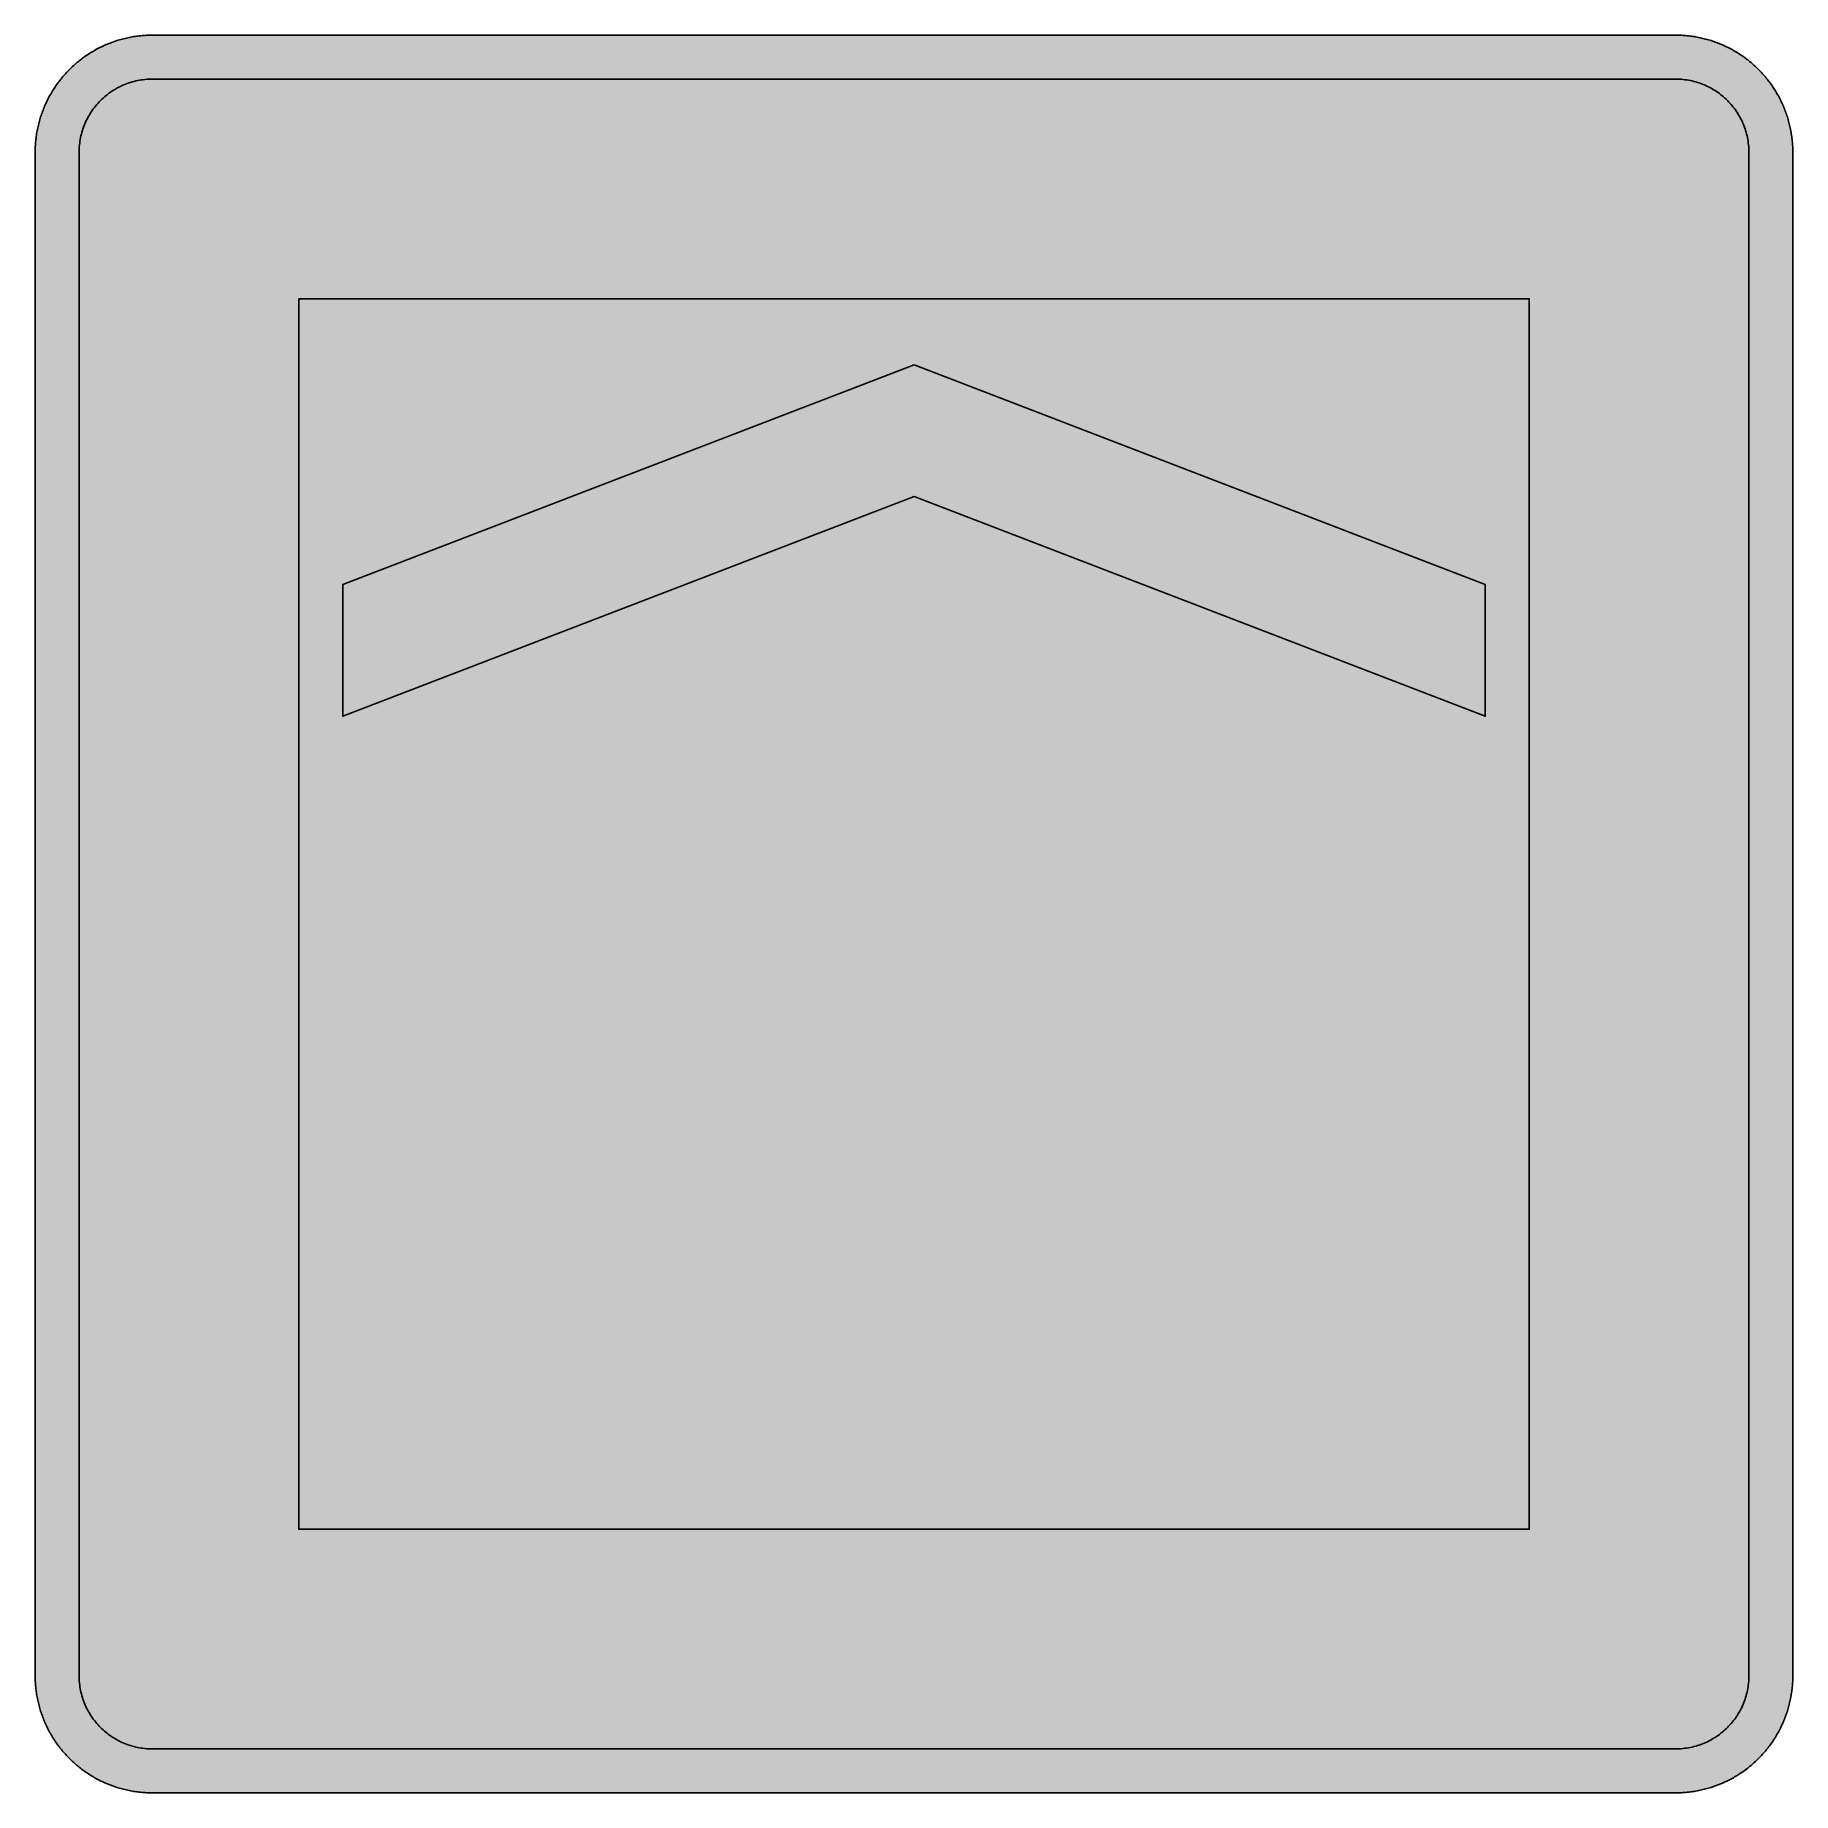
# Model space of a CAD drawing. Header units: millimetres. Extents: x 0 to 212, y 0 to 212.
import ezdxf

# ---------------------------------------------------------------- set-up
doc = ezdxf.new("R2010")
doc.units = ezdxf.units.MM

msp = doc.modelspace()

# ---------------------------------------------------------------- hatches: boundary and pattern name
for color, points in [(254, [(14.1633, 0.0536), (13.9878, 0.0533), (13.8125, 0.0559), (13.6373, 0.061), (13.462, 0.0686), (13.2893, 0.0787), (13.114, 0.0914), (12.9413, 0.1041), (12.7686, 0.1219), (12.5959, 0.1397), (12.4231, 0.16), (12.2504, 0.1829), (12.0777, 0.2057), (11.9075, 0.2337), (11.7373, 0.2616), (11.5672, 0.2921), (11.397, 0.3251), (11.2268, 0.3607), (11.0592, 0.3988), (10.8915, 0.4369), (10.7239, 0.4775), (10.5562, 0.5207), (10.3886, 0.5664), (10.2235, 0.6121), (10.0584, 0.6629), (9.8933, 0.7137), (9.7307, 0.7671), (9.5682, 0.8204), (9.4056, 0.8788), (9.2431, 0.9373), (9.083, 0.9982), (8.923, 1.0617), (8.763, 1.1252), (8.6055, 1.1938), (8.4455, 1.2624), (8.2906, 1.331), (8.1331, 1.4046), (7.9781, 1.4783), (7.8232, 1.5545), (7.6708, 1.6332), (7.5184, 1.7145), (7.366, 1.7958), (7.2161, 1.8796), (7.0663, 1.966), (6.919, 2.0523), (6.7716, 2.1438), (6.6243, 2.2352), (6.4795, 2.3266), (6.3348, 2.4232), (6.19, 2.5197), (6.0477, 2.6187), (5.908, 2.7178), (5.7683, 2.8194), (5.6286, 2.9235), (5.4915, 3.0302), (5.3543, 3.1369), (5.2197, 3.2461), (5.0851, 3.3579), (4.953, 3.4722), (4.8209, 3.5865), (4.6914, 3.7033), (4.5644, 3.8202), (4.4348, 3.9395), (4.3104, 4.0615), (4.1859, 4.1859), (4.0615, 4.3104), (3.9395, 4.4348), (3.8202, 4.5618), (3.7033, 4.6914), (3.5865, 4.8209), (3.4722, 4.953), (3.3579, 5.0851), (3.2487, 5.2197), (3.1369, 5.3543), (3.0302, 5.4915), (2.9235, 5.6286), (2.8194, 5.7683), (2.7178, 5.908), (2.6187, 6.0477), (2.5197, 6.19), (2.4232, 6.3348), (2.3266, 6.477), (2.2352, 6.6243), (2.1438, 6.7691), (2.0523, 6.9164), (1.966, 7.0663), (1.8796, 7.2161), (1.7958, 7.366), (1.7145, 7.5184), (1.6332, 7.6708), (1.5545, 7.8232), (1.4783, 7.9781), (1.4046, 8.1331), (1.331, 8.2906), (1.2598, 8.4455), (1.1913, 8.603), (1.1252, 8.763), (1.0592, 8.923), (0.9982, 9.083), (0.9373, 9.2431), (0.8763, 9.4056), (0.8204, 9.5682), (0.7645, 9.7307), (0.7112, 9.8933), (0.6604, 10.0584), (0.6121, 10.2235), (0.5639, 10.3911), (0.5207, 10.5562), (0.4775, 10.7239), (0.4343, 10.8915), (0.3962, 11.0592), (0.3607, 11.2268), (0.3251, 11.397), (0.2921, 11.5672), (0.2616, 11.7373), (0.2311, 11.9075), (0.2057, 12.0802), (0.1803, 12.2504), (0.1575, 12.4231), (0.1372, 12.5959), (0.1194, 12.7686), (0.1041, 12.9413), (0.0889, 13.1166), (0.0787, 13.2893), (0.0686, 13.4645), (0.061, 13.6373), (0.0559, 13.8125), (0.0508, 13.9878), (0.0508, 14.163), (0.0522, 197.6092), (0.0508, 197.7822), (0.0559, 197.9574), (0.061, 198.1327), (0.0686, 198.308), (0.0787, 198.4807), (0.0889, 198.6559), (0.1041, 198.8287), (0.1194, 199.0014), (0.1372, 199.1741), (0.1575, 199.3468), (0.1803, 199.5195), (0.2057, 199.6923), (0.2311, 199.8624), (0.2616, 200.0326), (0.2921, 200.2028), (0.3251, 200.373), (0.3607, 200.5432), (0.3962, 200.7108), (0.4343, 200.8784), (0.4775, 201.0461), (0.5207, 201.2137), (0.5639, 201.3814), (0.6121, 201.5465), (0.6604, 201.7116), (0.7112, 201.8767), (0.7645, 202.0392), (0.8204, 202.2018), (0.8763, 202.3643), (0.9373, 202.5269), (0.9982, 202.6869), (1.0592, 202.8469), (1.1252, 203.007), (1.1913, 203.1644), (1.2598, 203.3245), (1.331, 203.4794), (1.4046, 203.6369), (1.4783, 203.7918), (1.5545, 203.9468), (1.6332, 204.0992), (1.7145, 204.2516), (1.7958, 204.404), (1.8796, 204.5538), (1.966, 204.7037), (2.0523, 204.851), (2.1438, 204.9983), (2.2352, 205.1456), (2.3266, 205.2904), (2.4232, 205.4352), (2.5197, 205.58), (2.6187, 205.7222), (2.7178, 205.8619), (2.8194, 206.0016), (2.9235, 206.1413), (3.0302, 206.2785), (3.1369, 206.4156), (3.2487, 206.5503), (3.3579, 206.6849), (3.4722, 206.817), (3.5865, 206.949), (3.7033, 207.0786), (3.8202, 207.2056), (3.9395, 207.3351), (4.0615, 207.4596), (4.1859, 207.584), (4.3104, 207.7085), (4.4348, 207.8304), (4.5644, 207.9498), (4.6914, 208.0666), (4.8209, 208.1835), (4.953, 208.2978), (5.0851, 208.4121), (5.2197, 208.5213), (5.3543, 208.6331), (5.4915, 208.7397), (5.6286, 208.8464), (5.7683, 208.9506), (5.908, 209.0522), (6.0477, 209.1512), (6.19, 209.2503), (6.3348, 209.3468), (6.4795, 209.4433), (6.6243, 209.5348), (6.7716, 209.6262), (6.919, 209.7176), (7.0663, 209.804), (7.2161, 209.8904), (7.366, 209.9742), (7.5184, 210.0555), (7.6708, 210.1367), (7.8232, 210.2155), (7.9781, 210.2917), (8.1331, 210.3653), (8.2906, 210.439), (8.4455, 210.5101), (8.6055, 210.5787), (8.763, 210.6447), (8.923, 210.7108), (9.083, 210.7717), (9.2431, 210.8327), (9.4056, 210.8937), (9.5682, 210.9495), (9.7307, 211.0054), (9.8933, 211.0588), (10.0584, 211.1096), (10.2235, 211.1578), (10.3886, 211.2061), (10.5562, 211.2493), (10.7239, 211.2924), (10.8915, 211.3356), (11.0592, 211.3737), (11.2268, 211.4093), (11.397, 211.4448), (11.5672, 211.4779), (11.7373, 211.5083), (11.9075, 211.5388), (12.0777, 211.5642), (12.2504, 211.5896), (12.4231, 211.6125), (12.5959, 211.6328), (12.7686, 211.6506), (12.9413, 211.6658), (13.114, 211.6811), (13.2893, 211.6912), (13.462, 211.7014), (13.6373, 211.709), (13.8125, 211.7141), (13.9878, 211.7192), (14.163, 211.7192), (197.6078, 211.7203), (197.7822, 211.7192), (197.9574, 211.7141), (198.1327, 211.709), (198.3054, 211.7014), (198.4807, 211.6912), (198.6534, 211.6811), (198.8287, 211.6658), (199.0014, 211.6506), (199.1741, 211.6328), (199.3468, 211.6125), (199.5195, 211.5896), (199.6897, 211.5642), (199.8624, 211.5388), (200.0326, 211.5083), (200.2028, 211.4779), (200.373, 211.4448), (200.5432, 211.4093), (200.7108, 211.3737), (200.8784, 211.3356), (201.0461, 211.2924), (201.2137, 211.2493), (201.3788, 211.2061), (201.5465, 211.1578), (201.7116, 211.1096), (201.8767, 211.0588), (202.0392, 211.0054), (202.2018, 210.9495), (202.3643, 210.8937), (202.5269, 210.8327), (202.6869, 210.7717), (202.8469, 210.7108), (203.007, 210.6447), (203.167, 210.5787), (203.3245, 210.5101), (203.4794, 210.439), (203.6369, 210.3653), (203.7918, 210.2917), (203.9468, 210.2155), (204.0992, 210.1367), (204.2516, 210.0555), (204.404, 209.9742), (204.5538, 209.8904), (204.7037, 209.804), (204.8535, 209.7176), (205.0009, 209.6262), (205.1456, 209.5348), (205.293, 209.4433), (205.4352, 209.3468), (205.58, 209.2503), (205.7222, 209.1512), (205.8619, 209.0522), (206.0016, 208.9506), (206.1413, 208.8464), (206.2785, 208.7397), (206.4156, 208.6331), (206.5503, 208.5213), (206.6849, 208.4121), (206.817, 208.2978), (206.949, 208.1835), (207.0786, 208.0666), (207.2081, 207.9498), (207.3351, 207.8304), (207.4596, 207.7085), (207.584, 207.584), (207.7085, 207.4596), (207.8304, 207.3351), (207.9498, 207.2056), (208.0666, 207.0786), (208.1835, 206.949), (208.2978, 206.817), (208.4121, 206.6849), (208.5238, 206.5503), (208.6331, 206.4156), (208.7397, 206.2785), (208.8464, 206.1413), (208.9506, 206.0016), (209.0522, 205.8619), (209.1512, 205.7222), (209.2503, 205.58), (209.3468, 205.4352), (209.4433, 205.2904), (209.5348, 205.1456), (209.6262, 204.9983), (209.7176, 204.851), (209.804, 204.7037), (209.8904, 204.5538), (209.9742, 204.404), (210.0555, 204.2516), (210.1367, 204.0992), (210.2155, 203.9468), (210.2917, 203.7918), (210.3653, 203.6369), (210.439, 203.4794), (210.5076, 203.3245), (210.5762, 203.1644), (210.6447, 203.007), (210.7082, 202.8469), (210.7717, 202.6869), (210.8327, 202.5269), (210.8911, 202.3643), (210.9495, 202.2018), (211.0029, 202.0392), (211.0562, 201.8767), (211.107, 201.7116), (211.1578, 201.5465), (211.2035, 201.3814), (211.2493, 201.2137), (211.2924, 201.0461), (211.3331, 200.8784), (211.3712, 200.7108), (211.4093, 200.5432), (211.4448, 200.373), (211.4779, 200.2028), (211.5083, 200.0326), (211.5363, 199.8624), (211.5642, 199.6923), (211.5871, 199.5195), (211.6099, 199.3468), (211.6303, 199.1741), (211.648, 199.0014), (211.6658, 198.8287), (211.6785, 198.6559), (211.6912, 198.4807), (211.7014, 198.308), (211.709, 198.1327), (211.7141, 197.9574), (211.7166, 197.7822), (211.7166, 197.6069), (211.7189, 14.1647), (211.7166, 13.9878), (211.7141, 13.8125), (211.709, 13.6373), (211.7014, 13.4645), (211.6912, 13.2893), (211.6785, 13.1166), (211.6658, 12.9413), (211.648, 12.7686), (211.6303, 12.5959), (211.6099, 12.4231), (211.5871, 12.2504), (211.5642, 12.0802), (211.5363, 11.9075), (211.5083, 11.7373), (211.4779, 11.5672), (211.4448, 11.397), (211.4093, 11.2268), (211.3712, 11.0592), (211.3331, 10.8915), (211.2924, 10.7239), (211.2493, 10.5562), (211.2035, 10.3911), (211.1578, 10.2235), (211.107, 10.0584), (211.0562, 9.8933), (211.0029, 9.7307), (210.9495, 9.5682), (210.8911, 9.4056), (210.8327, 9.2431), (210.7717, 9.083), (210.7082, 8.923), (210.6447, 8.763), (210.5762, 8.603), (210.5076, 8.4455), (210.439, 8.2906), (210.3653, 8.1331), (210.2917, 7.9781), (210.2155, 7.8232), (210.1367, 7.6708), (210.0555, 7.5184), (209.9742, 7.366), (209.8904, 7.2161), (209.804, 7.0663), (209.7176, 6.9164), (209.6262, 6.7691), (209.5348, 6.6243), (209.4433, 6.477), (209.3468, 6.3348), (209.2503, 6.19), (209.1512, 6.0477), (209.0522, 5.908), (208.9506, 5.7683), (208.8464, 5.6286), (208.7397, 5.4915), (208.6331, 5.3543), (208.5238, 5.2197), (208.4121, 5.0851), (208.2978, 4.953), (208.1835, 4.8209), (208.0666, 4.6914), (207.9498, 4.5618), (207.8304, 4.4348), (207.7085, 4.3104), (207.584, 4.1859), (207.4596, 4.0615), (207.3351, 3.9395), (207.2081, 3.8202), (207.0786, 3.7033), (206.949, 3.5865), (206.817, 3.4722), (206.6849, 3.3579), (206.5503, 3.2461), (206.4156, 3.1369), (206.2785, 3.0302), (206.1413, 2.9235), (206.0016, 2.8194), (205.8619, 2.7178), (205.7222, 2.6187), (205.58, 2.5197), (205.4352, 2.4232), (205.293, 2.3266), (205.1456, 2.2352), (205.0009, 2.1438), (204.8535, 2.0523), (204.7037, 1.966), (204.5538, 1.8796), (204.404, 1.7958), (204.2516, 1.7145), (204.0992, 1.6332), (203.9468, 1.5545), (203.7918, 1.4783), (203.6369, 1.4046), (203.4794, 1.331), (203.3245, 1.2624), (203.167, 1.1938), (203.007, 1.1252), (202.8469, 1.0617), (202.6869, 0.9982), (202.5269, 0.9373), (202.3643, 0.8788), (202.2018, 0.8204), (202.0392, 0.7671), (201.8767, 0.7137), (201.7116, 0.6629), (201.5465, 0.6121), (201.3788, 0.5664), (201.2137, 0.5207), (201.0461, 0.4775), (200.8784, 0.4369), (200.7108, 0.3988), (200.5432, 0.3607), (200.373, 0.3251), (200.2028, 0.2921), (200.0326, 0.2616), (199.8624, 0.2337), (199.6897, 0.2057), (199.5195, 0.1829), (199.3468, 0.16), (199.1741, 0.1397), (199.0014, 0.1219), (198.8287, 0.1041), (198.6534, 0.0914), (198.4807, 0.0787), (198.3054, 0.0686), (198.1327, 0.061), (197.9574, 0.0559), (197.7822, 0.0533), (197.6069, 0.0533)]), (144, [(14.1633, 5.3453), (13.9344, 5.3467), (13.7084, 5.3543), (13.4849, 5.3696), (13.2613, 5.3899), (13.0378, 5.4153), (12.8194, 5.4458), (12.6009, 5.4813), (12.385, 5.522), (12.1717, 5.5702), (11.9583, 5.621), (11.7475, 5.6794), (11.5392, 5.7404), (11.3335, 5.8064), (11.1303, 5.8801), (10.9296, 5.9563), (10.729, 6.0376), (10.5334, 6.1239), (10.3378, 6.2128), (10.1473, 6.3094), (9.9593, 6.4084), (9.7714, 6.5126), (9.5885, 6.6218), (9.4082, 6.7335), (9.2304, 6.8504), (9.0576, 6.9698), (8.8849, 7.0968), (8.7173, 7.2238), (8.5522, 7.3584), (8.3896, 7.4955), (8.2321, 7.6352), (8.0772, 7.78), (7.9273, 7.9273), (7.7775, 8.0772), (7.6352, 8.2321), (7.493, 8.3922), (7.3558, 8.5522), (7.2238, 8.7173), (7.0942, 8.8875), (6.9698, 9.0576), (6.8504, 9.2329), (6.7335, 9.4107), (6.6192, 9.591), (6.5126, 9.7739), (6.4084, 9.9593), (6.3068, 10.1473), (6.2128, 10.3403), (6.1214, 10.5334), (6.035, 10.7315), (5.9538, 10.9296), (5.8776, 11.1303), (5.8064, 11.3335), (5.7404, 11.5418), (5.6769, 11.75), (5.621, 11.9583), (5.5677, 12.1717), (5.522, 12.385), (5.4813, 12.6009), (5.4432, 12.8194), (5.4127, 13.0404), (5.3873, 13.2613), (5.3696, 13.4849), (5.3543, 13.7084), (5.3467, 13.937), (5.3416, 14.163), (5.3439, 197.6092), (5.3467, 197.8355), (5.3543, 198.0616), (5.3696, 198.2851), (5.3873, 198.5086), (5.4127, 198.7321), (5.4432, 198.9506), (5.4813, 199.169), (5.522, 199.3849), (5.5677, 199.5983), (5.621, 199.8116), (5.6769, 200.0225), (5.7404, 200.2307), (5.8064, 200.4365), (5.8776, 200.6397), (5.9538, 200.8403), (6.035, 201.041), (6.1214, 201.2366), (6.2128, 201.4322), (6.3068, 201.6227), (6.4084, 201.8106), (6.5126, 201.9986), (6.6192, 202.1815), (6.7335, 202.3618), (6.8504, 202.5396), (6.9698, 202.7123), (7.0942, 202.885), (7.2238, 203.0527), (7.3558, 203.2178), (7.493, 203.3803), (7.6352, 203.5378), (7.7775, 203.6928), (7.9273, 203.8426), (8.0772, 203.9925), (8.2321, 204.1347), (8.3896, 204.277), (8.5522, 204.4141), (8.7173, 204.5462), (8.8849, 204.6757), (9.0576, 204.8002), (9.2304, 204.9196), (9.4082, 205.0364), (9.5885, 205.1507), (9.7714, 205.2574), (9.9593, 205.3615), (10.1473, 205.4631), (10.3378, 205.5571), (10.5334, 205.6486), (10.729, 205.7349), (10.9296, 205.8162), (11.1303, 205.8924), (11.3335, 205.9635), (11.5392, 206.0296), (11.7475, 206.0931), (11.9583, 206.1489), (12.1717, 206.2023), (12.385, 206.248), (12.6009, 206.2886), (12.8194, 206.3267), (13.0378, 206.3572), (13.2613, 206.3826), (13.4849, 206.4004), (13.7084, 206.4156), (13.9344, 206.4233), (14.163, 206.4283), (197.6078, 206.4286), (197.833, 206.4233), (198.0616, 206.4156), (198.2851, 206.4004), (198.5086, 206.3826), (198.7296, 206.3572), (198.9506, 206.3267), (199.169, 206.2886), (199.3849, 206.248), (199.5983, 206.2023), (199.8116, 206.1489), (200.0199, 206.0931), (200.2282, 206.0296), (200.4365, 205.9635), (200.6397, 205.8924), (200.8403, 205.8162), (201.0385, 205.7349), (201.2366, 205.6486), (201.4296, 205.5571), (201.6227, 205.4631), (201.8106, 205.3615), (201.996, 205.2574), (202.1789, 205.1507), (202.3593, 205.0364), (202.5371, 204.9196), (202.7123, 204.8002), (202.8825, 204.6757), (203.0527, 204.5462), (203.2178, 204.4141), (203.3778, 204.277), (203.5378, 204.1347), (203.6928, 203.9925), (203.8426, 203.8426), (203.9899, 203.6928), (204.1347, 203.5378), (204.2744, 203.3803), (204.4116, 203.2178), (204.5462, 203.0527), (204.6732, 202.885), (204.8002, 202.7123), (204.9196, 202.5396), (205.0364, 202.3618), (205.1482, 202.1815), (205.2574, 201.9986), (205.3615, 201.8106), (205.4606, 201.6227), (205.5571, 201.4322), (205.646, 201.2366), (205.7324, 201.041), (205.8137, 200.8403), (205.8899, 200.6397), (205.9635, 200.4365), (206.0296, 200.2307), (206.0905, 200.0225), (206.1489, 199.8116), (206.1997, 199.5983), (206.248, 199.3849), (206.2886, 199.169), (206.3242, 198.9506), (206.3547, 198.7321), (206.3801, 198.5086), (206.4004, 198.2851), (206.4156, 198.0616), (206.4233, 197.8355), (206.4258, 197.6069), (206.4272, 14.1647), (206.4233, 13.937), (206.4156, 13.7084), (206.4004, 13.4849), (206.3801, 13.2613), (206.3547, 13.0404), (206.3242, 12.8194), (206.2886, 12.6009), (206.248, 12.385), (206.1997, 12.1717), (206.1489, 11.9583), (206.0905, 11.75), (206.0296, 11.5418), (205.9635, 11.3335), (205.8899, 11.1303), (205.8137, 10.9296), (205.7324, 10.7315), (205.646, 10.5334), (205.5571, 10.3403), (205.4606, 10.1473), (205.3615, 9.9593), (205.2574, 9.7739), (205.1482, 9.591), (205.0364, 9.4107), (204.9196, 9.2329), (204.8002, 9.0576), (204.6732, 8.8875), (204.5462, 8.7173), (204.4116, 8.5522), (204.2744, 8.3922), (204.1347, 8.2321), (203.9899, 8.0772), (203.8426, 7.9273), (203.6928, 7.78), (203.5378, 7.6352), (203.3778, 7.4955), (203.2178, 7.3584), (203.0527, 7.2238), (202.8825, 7.0968), (202.7123, 6.9698), (202.5371, 6.8504), (202.3593, 6.7335), (202.1789, 6.6218), (201.996, 6.5126), (201.8106, 6.4084), (201.6227, 6.3094), (201.4296, 6.2128), (201.2366, 6.1239), (201.0385, 6.0376), (200.8403, 5.9563), (200.6397, 5.8801), (200.4365, 5.8064), (200.2282, 5.7404), (200.0199, 5.6794), (199.8116, 5.621), (199.5983, 5.5702), (199.3849, 5.522), (199.169, 5.4813), (198.9506, 5.4458), (198.7296, 5.4153), (198.5086, 5.3899), (198.2851, 5.3696), (198.0616, 5.3543), (197.833, 5.3467), (197.6069, 5.3442)]), (254, [(31.8022, 179.9703), (179.9689, 179.9703), (179.9689, 31.8036), (31.8022, 31.8036)]), (59, [(105.8855, 172.0328), (174.6772, 145.5745), (174.6772, 129.6995), (105.8855, 156.1578), (37.0939, 129.6995), (37.0939, 145.5745)])]:
    msp.add_hatch(color=color).paths.add_polyline_path(points)
h = msp.add_hatch(color=59)
h.paths.add_polyline_path([(142.9272, 115.1925), (152.2278, 105.8937), (152.367, 105.7529), (152.5092, 105.6183), (152.6515, 105.4837), (152.7962, 105.349), (152.9436, 105.2195), (153.0909, 105.09), (153.2407, 104.963), (153.3906, 104.8385), (153.543, 104.714), (153.6954, 104.5947), (153.8503, 104.4753), (154.0078, 104.3584), (154.1653, 104.2441), (154.3228, 104.1298), (154.4828, 104.0181), (154.6428, 103.9114), (154.8054, 103.8022), (154.9705, 103.698), (155.1356, 103.5964), (155.3007, 103.4948), (155.4683, 103.3958), (155.636, 103.2993), (155.8061, 103.2053), (155.9763, 103.1138), (156.1465, 103.0224), (156.3192, 102.936), (156.4945, 102.8497), (156.6672, 102.7659), (156.8425, 102.6846), (157.0203, 102.6033), (157.1981, 102.5271), (157.3759, 102.4509), (157.5562, 102.3772), (157.7365, 102.3087), (157.9169, 102.2401), (158.0972, 102.1715), (158.2801, 102.108), (158.4655, 102.047), (158.6484, 101.9861), (158.8338, 101.9302), (159.0192, 101.8743), (159.2072, 101.821), (159.3926, 101.7702), (159.5806, 101.7219), (159.7711, 101.6762), (159.959, 101.6305), (160.1495, 101.5898), (160.34, 101.5517), (160.5305, 101.5136), (160.721, 101.4781), (160.9141, 101.4476), (161.1071, 101.4171), (161.3002, 101.3892), (161.4932, 101.3638), (161.6862, 101.3409), (161.8818, 101.3206), (162.0774, 101.3028), (162.273, 101.2876), (162.4686, 101.2723), (162.6641, 101.2622), (162.8597, 101.2546), (163.0553, 101.2469), (163.2534, 101.2444), (163.4515, 101.2419), (163.6471, 101.2444), (163.8452, 101.2469), (164.0408, 101.2546), (164.2389, 101.2622), (164.4345, 101.2723), (164.6301, 101.2876), (164.8257, 101.3028), (165.0187, 101.3206), (165.2143, 101.3409), (165.4073, 101.3638), (165.6029, 101.3892), (165.796, 101.4171), (165.989, 101.4476), (166.1795, 101.4781), (166.3725, 101.5136), (166.563, 101.5517), (166.7535, 101.5898), (166.944, 101.6305), (167.132, 101.6762), (167.32, 101.7219), (167.5079, 101.7702), (167.6959, 101.821), (167.8813, 101.8743), (168.0693, 101.9302), (168.2521, 101.9861), (168.4376, 102.047), (168.6204, 102.108), (168.8033, 102.1715), (168.9862, 102.2401), (169.1665, 102.3087), (169.3469, 102.3772), (169.5272, 102.4509), (169.705, 102.5271), (169.8828, 102.6033), (170.0581, 102.6846), (170.2333, 102.7659), (170.4086, 102.8497), (170.5813, 102.936), (170.754, 103.0224), (170.9268, 103.1138), (171.0969, 103.2053), (171.2671, 103.2993), (171.4348, 103.3958), (171.6024, 103.4948), (171.7675, 103.5964), (171.9326, 103.698), (172.0952, 103.8022), (172.2577, 103.9114), (172.4203, 104.0181), (172.5803, 104.1298), (172.7378, 104.2441), (172.8953, 104.3584), (173.0527, 104.4753), (173.2077, 104.5947), (173.3601, 104.714), (173.5125, 104.8385), (173.6623, 104.963), (173.8122, 105.09), (173.9595, 105.2195), (174.1068, 105.349), (174.2516, 105.4837), (174.3939, 105.6183), (174.5361, 105.7529), (174.6758, 105.8926), (150.4114, 130.1595), (150.3172, 130.2512), (150.2232, 130.3426), (150.1267, 130.4315), (150.0302, 130.5204), (149.9311, 130.6068), (149.8346, 130.6932), (149.7355, 130.777), (149.6339, 130.8608), (149.5323, 130.9446), (149.4307, 131.0234), (149.3266, 131.1046), (149.2225, 131.1808), (149.1183, 131.2596), (149.0116, 131.3332), (148.905, 131.4069), (148.7983, 131.4806), (148.6891, 131.5517), (148.5798, 131.6228), (148.4706, 131.6914), (148.3614, 131.7574), (148.2496, 131.8235), (148.1379, 131.887), (148.0236, 131.9505), (147.9093, 132.0114), (147.795, 132.0724), (147.6807, 132.1308), (147.5638, 132.1892), (147.4495, 132.2451), (147.3327, 132.2984), (147.2133, 132.3518), (147.0965, 132.4026), (146.9771, 132.4534), (146.8577, 132.5016), (146.7358, 132.5499), (146.6164, 132.5956), (146.4945, 132.6388), (146.3726, 132.682), (146.2507, 132.7226), (146.1287, 132.7633), (146.0043, 132.8014), (145.8798, 132.8369), (145.7554, 132.8725), (145.6309, 132.908), (145.5064, 132.9385), (145.3794, 132.9715), (145.255, 132.9995), (145.128, 133.0274), (145.001, 133.0528), (144.874, 133.0782), (144.7444, 133.1011), (144.6174, 133.1239), (144.4879, 133.1417), (144.3609, 133.162), (144.2314, 133.1773), (144.1018, 133.1925), (143.9723, 133.2078), (143.8427, 133.2179), (143.7107, 133.2306), (143.5811, 133.2382), (143.4516, 133.2459), (143.3195, 133.2509), (143.19, 133.256), (143.0579, 133.2586), (142.9258, 133.2586), (142.7937, 133.2586), (142.6642, 133.256), (142.5321, 133.2509), (142.4026, 133.2459), (142.2705, 133.2382), (142.1409, 133.2306), (142.0114, 133.2179), (141.8793, 133.2078), (141.7498, 133.1925), (141.6202, 133.1773), (141.4932, 133.162), (141.3637, 133.1417), (141.2342, 133.1239), (141.1072, 133.1011), (140.9802, 133.0782), (140.8532, 133.0528), (140.7262, 133.0274), (140.5992, 132.9995), (140.4722, 132.9715), (140.3477, 132.9385), (140.2207, 132.908), (140.0962, 132.8725), (139.9718, 132.8369), (139.8499, 132.8014), (139.7254, 132.7633), (139.6035, 132.7226), (139.479, 132.682), (139.3571, 132.6388), (139.2377, 132.5956), (139.1158, 132.5499), (138.9964, 132.5016), (138.877, 132.4534), (138.7577, 132.4026), (138.6383, 132.3518), (138.5214, 132.2984), (138.4046, 132.2451), (138.2878, 132.1892), (138.1735, 132.1308), (138.0566, 132.0724), (137.9423, 132.0114), (137.8306, 131.9505), (137.7163, 131.887), (137.6045, 131.8235), (137.4927, 131.7574), (137.3835, 131.6914), (137.2718, 131.6228), (137.1625, 131.5517), (137.0559, 131.4806), (136.9466, 131.4069), (136.84, 131.3332), (136.7358, 131.2596), (136.6317, 131.1808), (136.5275, 131.1046), (136.4234, 131.0234), (136.3218, 130.9446), (136.2202, 130.8608), (136.1186, 130.777), (136.0195, 130.6932), (135.9205, 130.6068), (135.824, 130.5204), (135.7274, 130.4315), (135.6309, 130.3426), (135.5369, 130.2512), (135.443, 130.1572), (105.8855, 100.602), (37.0939, 100.5953), (37.0942, 100.4291), (37.0967, 100.264), (37.0992, 100.0989), (37.1069, 99.9338), (37.1145, 99.7687), (37.1246, 99.6061), (37.1348, 99.441), (37.1475, 99.2784), (37.1627, 99.1133), (37.178, 98.9508), (37.1958, 98.7882), (37.2161, 98.6257), (37.2364, 98.4631), (37.2593, 98.3005), (37.2847, 98.138), (37.3101, 97.9754), (37.338, 97.8154), (37.3659, 97.6554), (37.399, 97.4928), (37.432, 97.3328), (37.465, 97.1753), (37.5006, 97.0153), (37.5387, 96.8553), (37.5793, 96.6978), (37.6199, 96.5403), (37.6606, 96.3828), (37.7063, 96.2254), (37.752, 96.0679), (37.7977, 95.9129), (37.8485, 95.758), (37.8968, 95.6005), (37.9501, 95.4481), (38.0035, 95.2932), (38.0594, 95.1408), (38.1152, 94.9858), (38.1737, 94.836), (38.2346, 94.6836), (38.2956, 94.5312), (38.3591, 94.3813), (38.4226, 94.2315), (38.4886, 94.0816), (38.5572, 93.9343), (38.6258, 93.787), (38.6969, 93.6396), (38.7706, 93.4923), (38.8442, 93.3475), (38.9179, 93.2028), (38.9966, 93.058), (39.0728, 92.9132), (39.1541, 92.771), (39.2354, 92.6287), (39.3192, 92.4865), (39.403, 92.3468), (39.4894, 92.2071), (39.5757, 92.0674), (39.6646, 91.9302), (39.7561, 91.7931), (39.8475, 91.6559), (39.9415, 91.5213), (40.0355, 91.3867), (40.132, 91.252), (40.2285, 91.12), (40.3276, 90.9879), (40.4292, 90.8558), (40.5308, 90.7263), (40.6349, 90.5993), (40.7391, 90.4697), (40.8432, 90.3453), (40.9524, 90.2183), (41.0591, 90.0938), (41.1683, 89.9719), (41.2801, 89.85), (41.3918, 89.7306), (41.5036, 89.6112), (41.6179, 89.4944), (41.7322, 89.3775), (41.849, 89.2607), (41.9684, 89.1464), (42.0853, 89.0346), (42.2046, 88.9229), (42.3266, 88.8136), (42.4485, 88.7044), (42.5704, 88.5952), (42.6949, 88.4911), (42.8193, 88.3844), (42.9463, 88.2802), (43.0733, 88.1786), (43.2029, 88.077), (43.3299, 87.978), (43.4619, 87.8789), (43.5915, 87.7824), (43.7236, 87.6859), (43.8582, 87.5919), (43.9903, 87.5005), (44.1274, 87.409), (44.262, 87.3176), (44.3992, 87.2287), (44.5364, 87.1423), (44.6761, 87.056), (44.8158, 86.9721), (44.9555, 86.8883), (45.0977, 86.807), (45.2374, 86.7283), (45.3822, 86.6496), (45.5244, 86.5708), (45.6692, 86.4946), (45.8165, 86.421), (45.9613, 86.3473), (46.1086, 86.2762), (46.2559, 86.2076), (46.4058, 86.139), (46.5531, 86.073), (46.703, 86.0069), (46.8554, 85.9434), (47.0052, 85.8799), (47.1576, 85.819), (47.3126, 85.7606), (47.465, 85.7021), (47.6199, 85.6463), (47.7749, 85.5929), (47.9298, 85.5396), (48.0873, 85.4888), (48.2422, 85.438), (48.3997, 85.3897), (48.5572, 85.344), (48.7172, 85.2983), (48.8772, 85.2551), (49.0372, 85.2145), (52.9689, 87.5563), (53.119, 87.6402), (53.2714, 87.7265), (53.4238, 87.8103), (53.5762, 87.8942), (53.7286, 87.9729), (53.8836, 88.0542), (54.0385, 88.1329), (54.1934, 88.2091), (54.3509, 88.2853), (54.5059, 88.3615), (54.6633, 88.4352), (54.8208, 88.5063), (54.9783, 88.5774), (55.1383, 88.646), (55.2958, 88.7146), (55.4558, 88.7806), (55.6158, 88.8467), (55.7784, 88.9102), (55.9384, 88.9737), (56.101, 89.0346), (56.261, 89.0956), (56.4236, 89.154), (56.5887, 89.2124), (56.7512, 89.2683), (56.9138, 89.3216), (57.0789, 89.3775), (57.244, 89.4283), (57.4091, 89.4791), (57.5742, 89.5299), (57.7393, 89.5756), (57.9069, 89.6239), (58.072, 89.6696), (58.2397, 89.7128), (58.4073, 89.756), (58.5749, 89.7966), (58.7426, 89.8373), (58.9102, 89.8754), (59.0804, 89.9135), (59.248, 89.949), (59.4182, 89.982), (59.5884, 90.0151), (59.7586, 90.0481), (59.9288, 90.0786), (60.0989, 90.1065), (60.2691, 90.1344), (60.4393, 90.1598), (60.612, 90.1852), (60.7822, 90.2081), (60.9549, 90.231), (61.1251, 90.2513), (61.2978, 90.2691), (61.4705, 90.2868), (61.6433, 90.3046), (61.816, 90.3173), (61.9887, 90.3326), (62.1614, 90.3427), (62.3341, 90.3554), (62.5069, 90.363), (62.6821, 90.3707), (62.8548, 90.3783), (63.0301, 90.3834), (63.2028, 90.3859), (63.3781, 90.3884), (63.5508, 90.3884), (63.7261, 90.3884), (63.8988, 90.3859), (64.074, 90.3834), (64.2468, 90.3783), (64.4195, 90.3707), (64.5947, 90.363), (64.7675, 90.3554), (64.9402, 90.3427), (65.1129, 90.3326), (65.2856, 90.3173), (65.4583, 90.3046), (65.6311, 90.2868), (65.8038, 90.2691), (65.9765, 90.2513), (66.1492, 90.231), (66.3194, 90.2081), (66.4921, 90.1852), (66.6623, 90.1598), (66.835, 90.1344), (67.0052, 90.1065), (67.1754, 90.0786), (67.3456, 90.0481), (67.5157, 90.0151), (67.6834, 89.982), (67.8536, 89.949), (68.0237, 89.9135), (68.1914, 89.8754), (68.359, 89.8373), (68.5267, 89.7966), (68.6943, 89.756), (68.8619, 89.7128), (69.0296, 89.6696), (69.1972, 89.6239), (69.3623, 89.5756), (69.5274, 89.5299), (69.6951, 89.4791), (69.8602, 89.4283), (70.0227, 89.3775), (70.1878, 89.3216), (70.3529, 89.2683), (70.5155, 89.2124), (70.678, 89.154), (70.8406, 89.0956), (71.0032, 89.0346), (71.1632, 88.9737), (71.3257, 88.9102), (71.4858, 88.8467), (71.6458, 88.7806), (71.8058, 88.7146), (71.9658, 88.646), (72.1233, 88.5774), (72.2808, 88.5063), (72.4383, 88.4352), (72.5957, 88.3615), (72.7532, 88.2853), (72.9082, 88.2091), (73.0631, 88.1329), (73.218, 88.0542), (73.373, 87.9729), (73.5254, 87.8942), (73.6778, 87.8103), (73.8302, 87.7265), (73.9826, 87.6402), (74.135, 87.5538), (74.1355, 87.5549), (74.2848, 87.4674), (74.4372, 87.3811), (74.5896, 87.2973), (74.742, 87.216), (74.897, 87.1347), (75.0494, 87.0534), (75.2043, 86.9747), (75.3618, 86.8985), (75.5167, 86.8223), (75.6742, 86.7486), (75.8292, 86.675), (75.9866, 86.6013), (76.1467, 86.5302), (76.3041, 86.4616), (76.4642, 86.393), (76.6242, 86.327), (76.7842, 86.2609), (76.9442, 86.1974), (77.1042, 86.1339), (77.2668, 86.073), (77.4294, 86.012), (77.5919, 85.9536), (77.7545, 85.8977), (77.917, 85.8393), (78.0821, 85.786), (78.2447, 85.7326), (78.4098, 85.6793), (78.5749, 85.6285), (78.74, 85.5802), (78.9076, 85.532), (79.0727, 85.4862), (79.2404, 85.4405), (79.4055, 85.3948), (79.5731, 85.3542), (79.7408, 85.311), (79.9084, 85.2729), (80.0786, 85.2322), (80.2462, 85.1967), (80.4164, 85.1611), (80.584, 85.1256), (80.7542, 85.0925), (80.9244, 85.0621), (81.0946, 85.0316), (81.2648, 85.0011), (81.4349, 84.9757), (81.6077, 84.9478), (81.7778, 84.9249), (81.948, 84.8995), (82.1207, 84.8792), (82.2935, 84.8589), (82.4636, 84.8385), (82.6364, 84.8208), (82.8091, 84.8055), (82.9818, 84.7903), (83.1545, 84.7776), (83.3272, 84.7649), (83.5025, 84.7547), (83.6752, 84.7446), (83.8479, 84.7369), (84.0207, 84.7293), (84.1959, 84.7242), (84.3686, 84.7217), (84.5439, 84.7192), (84.7166, 84.7192), (84.8919, 84.7192), (85.0646, 84.7217), (85.2399, 84.7242), (85.4126, 84.7293), (85.5878, 84.7369), (85.7606, 84.7446), (85.9333, 84.7547), (86.1085, 84.7649), (86.2813, 84.7776), (86.454, 84.7903), (86.6267, 84.8055), (86.7994, 84.8208), (86.9721, 84.8385), (87.1423, 84.8589), (87.315, 84.8792), (87.4878, 84.8995), (87.6579, 84.9249), (87.8307, 84.9478), (88.0008, 84.9757), (88.171, 85.0011), (88.3412, 85.0316), (88.5114, 85.0621), (88.6816, 85.0925), (88.8517, 85.1256), (89.0194, 85.1611), (89.1896, 85.1967), (89.3572, 85.2322), (89.5274, 85.2729), (89.695, 85.311), (89.8627, 85.3542), (90.0303, 85.3948), (90.1954, 85.4405), (90.363, 85.4862), (90.5281, 85.532), (90.6958, 85.5802), (90.8609, 85.6285), (91.026, 85.6793), (91.1911, 85.7326), (91.3536, 85.786), (91.5187, 85.8393), (91.6813, 85.8977), (91.8439, 85.9536), (92.0064, 86.012), (92.169, 86.073), (92.3315, 86.1339), (92.4916, 86.1974), (92.6516, 86.2609), (92.8116, 86.327), (92.9716, 86.393), (93.1316, 86.4616), (93.2891, 86.5302), (93.4491, 86.6013), (93.6066, 86.675), (93.7616, 86.7486), (93.919, 86.8223), (94.074, 86.8985), (94.2289, 86.9747), (94.3839, 87.0534), (94.5388, 87.1347), (94.6937, 87.216), (94.8461, 87.2973), (94.9985, 87.3811), (95.1509, 87.4674), (95.3008, 87.5538), (95.3022, 87.5563), (95.4532, 87.6402), (95.6031, 87.7265), (95.7555, 87.8103), (95.9104, 87.8942), (96.0628, 87.9729), (96.2177, 88.0542), (96.3727, 88.1329), (96.5276, 88.2091), (96.6826, 88.2853), (96.84, 88.3615), (96.9975, 88.4352), (97.155, 88.5063), (97.3125, 88.5774), (97.47, 88.646), (97.63, 88.7146), (97.79, 88.7806), (97.95, 88.8467), (98.11, 88.9102), (98.2726, 88.9737), (98.4326, 89.0346), (98.5952, 89.0956), (98.7577, 89.154), (98.9203, 89.2124), (99.0854, 89.2683), (99.248, 89.3216), (99.4131, 89.3775), (99.5782, 89.4283), (99.7433, 89.4791), (99.9084, 89.5299), (100.0735, 89.5756), (100.2386, 89.6239), (100.4062, 89.6696), (100.5738, 89.7128), (100.7415, 89.756), (100.9091, 89.7966), (101.0768, 89.8373), (101.2444, 89.8754), (101.412, 89.9135), (101.5822, 89.949), (101.7524, 89.982), (101.92, 90.0151), (102.0902, 90.0481), (102.2604, 90.0786), (102.4306, 90.1065), (102.6033, 90.1344), (102.7735, 90.1598), (102.9437, 90.1852), (103.1164, 90.2081), (103.2866, 90.231), (103.4593, 90.2513), (103.632, 90.2691), (103.8047, 90.2868), (103.9774, 90.3046), (104.1502, 90.3173), (104.3229, 90.3326), (104.4956, 90.3427), (104.6683, 90.3554), (104.841, 90.363), (105.0138, 90.3707), (105.189, 90.3783), (105.3617, 90.3834), (105.537, 90.3859), (105.7097, 90.3884), (105.885, 90.3884), (106.045, 90.3884), (106.205, 90.3859), (106.365, 90.3834), (106.5251, 90.3808), (106.6851, 90.3732), (106.8451, 90.3681), (107.0051, 90.3605), (107.1651, 90.3503), (107.3252, 90.3402), (107.4852, 90.33), (107.6427, 90.3173), (107.8027, 90.3021), (107.9627, 90.2868), (108.1202, 90.2716), (108.2802, 90.2538), (108.4377, 90.236), (108.5952, 90.2157), (108.7552, 90.1954), (108.9127, 90.1725), (109.0701, 90.1497), (109.2276, 90.1243), (109.3851, 90.0989), (109.5426, 90.0709), (109.6975, 90.043), (109.855, 90.0151), (110.0125, 89.9846), (110.1674, 89.9516), (110.3249, 89.9185), (110.4798, 89.8855), (110.6348, 89.85), (110.7897, 89.8144), (110.9447, 89.7763), (111.0996, 89.7382), (111.2545, 89.6976), (111.4069, 89.6569), (111.5619, 89.6137), (111.7143, 89.5706), (111.8667, 89.5274), (112.0191, 89.4817), (112.1715, 89.4334), (112.3239, 89.3877), (112.4763, 89.3369), (112.6287, 89.2861), (112.7785, 89.2353), (112.9284, 89.1845), (113.0783, 89.1286), (113.2281, 89.0753), (113.378, 89.0194), (113.5278, 88.961), (113.6777, 88.9051), (113.825, 88.8441), (113.9723, 88.7832), (114.1197, 88.7222), (114.267, 88.6587), (114.4143, 88.5952), (114.5591, 88.5317), (114.7064, 88.4657), (114.8512, 88.3971), (114.996, 88.3285), (115.1407, 88.2599), (115.283, 88.1888), (115.4278, 88.1177), (115.57, 88.044), (115.7122, 87.9704)])
edge = h.paths.add_edge_path(flags=16)
edge.add_line((111.1772, 121.762), (111.1758, 121.9581))
edge.add_line((111.1758, 121.9581), (111.1707, 122.1537))
edge.add_line((111.1707, 122.1537), (111.1656, 122.3518))
edge.add_line((111.1656, 122.3518), (111.1555, 122.5474))
edge.add_line((111.1555, 122.5474), (111.1453, 122.743))
edge.add_line((111.1453, 122.743), (111.1326, 122.9385))
edge.add_line((111.1326, 122.9385), (111.1174, 123.1341))
edge.add_line((111.1174, 123.1341), (111.0971, 123.3297))
edge.add_line((111.0971, 123.3297), (111.0767, 123.5227))
edge.add_line((111.0767, 123.5227), (111.0539, 123.7183))
edge.add_line((111.0539, 123.7183), (111.0285, 123.9114))
edge.add_line((111.0285, 123.9114), (111.0031, 124.1044))
edge.add_line((111.0031, 124.1044), (110.9726, 124.2974))
edge.add_line((110.9726, 124.2974), (110.9396, 124.4905))
edge.add_line((110.9396, 124.4905), (110.904, 124.681))
edge.add_line((110.904, 124.681), (110.8685, 124.8715))
edge.add_line((110.8685, 124.8715), (110.8278, 125.062))
edge.add_line((110.8278, 125.062), (110.7872, 125.2525))
edge.add_line((110.7872, 125.2525), (110.744, 125.4404))
edge.add_line((110.744, 125.4404), (110.6983, 125.6309))
edge.add_line((110.6983, 125.6309), (110.65, 125.8189))
edge.add_line((110.65, 125.8189), (110.5992, 126.0043))
edge.add_line((110.5992, 126.0043), (110.5459, 126.1923))
edge.add_line((110.5459, 126.1923), (110.49, 126.3777))
edge.add_line((110.49, 126.3777), (110.4316, 126.5631))
edge.add_line((110.4316, 126.5631), (110.3732, 126.746))
edge.add_line((110.3732, 126.746), (110.3097, 126.9289))
edge.add_line((110.3097, 126.9289), (110.2462, 127.1118))
edge.add_line((110.2462, 127.1118), (110.1801, 127.2946))
edge.add_line((110.1801, 127.2946), (110.1115, 127.475))
edge.add_line((110.1115, 127.475), (110.0404, 127.6553))
edge.add_line((110.0404, 127.6553), (109.9668, 127.8357))
edge.add_line((109.9668, 127.8357), (109.8931, 128.0135))
edge.add_line((109.8931, 128.0135), (109.8144, 128.1913))
edge.add_line((109.8144, 128.1913), (109.7356, 128.3665))
edge.add_line((109.7356, 128.3665), (109.6543, 128.5443))
edge.add_line((109.6543, 128.5443), (109.5705, 128.717))
edge.add_line((109.5705, 128.717), (109.4842, 128.8923))
edge.add_line((109.4842, 128.8923), (109.3978, 129.065))
edge.add_line((109.3978, 129.065), (109.3064, 129.2352))
edge.add_line((109.3064, 129.2352), (109.2149, 129.4054))
edge.add_line((109.2149, 129.4054), (109.1184, 129.5756))
edge.add_line((109.1184, 129.5756), (109.0219, 129.7432))
edge.add_line((109.0219, 129.7432), (108.9254, 129.9108))
edge.add_line((108.9254, 129.9108), (108.8238, 130.0759))
edge.add_line((108.8238, 130.0759), (108.7222, 130.241))
edge.add_line((108.7222, 130.241), (108.6155, 130.4061))
edge.add_line((108.6155, 130.4061), (108.5088, 130.5687))
edge.add_line((108.5088, 130.5687), (108.3996, 130.7287))
edge.add_line((108.3996, 130.7287), (108.2904, 130.8887))
edge.add_line((108.2904, 130.8887), (108.1761, 131.0488))
edge.add_line((108.1761, 131.0488), (108.0618, 131.2062))
edge.add_line((108.0618, 131.2062), (107.9449, 131.3612))
edge.add_line((107.9449, 131.3612), (107.8255, 131.5161))
edge.add_line((107.8255, 131.5161), (107.7036, 131.6685))
edge.add_line((107.7036, 131.6685), (107.5817, 131.8209))
edge.add_line((107.5817, 131.8209), (107.4572, 131.9708))
edge.add_line((107.4572, 131.9708), (107.3302, 132.1206))
edge.add_line((107.3302, 132.1206), (107.2007, 132.268))
edge.add_line((107.2007, 132.268), (107.0686, 132.4153))
edge.add_line((107.0686, 132.4153), (106.9365, 132.5601))
edge.add_line((106.9365, 132.5601), (106.8019, 132.7048))
edge.add_line((106.8019, 132.7048), (106.6648, 132.8445))
edge.add_line((106.6648, 132.8445), (106.5276, 132.9868))
edge.add_line((106.5276, 132.9868), (106.3854, 133.1239))
edge.add_line((106.3854, 133.1239), (106.2457, 133.2611))
edge.add_line((106.2457, 133.2611), (106.1009, 133.3957))
edge.add_line((106.1009, 133.3957), (105.9561, 133.5278))
edge.add_line((105.9561, 133.5278), (105.8088, 133.6599))
edge.add_line((105.8088, 133.6599), (105.6615, 133.7894))
edge.add_line((105.6615, 133.7894), (105.5141, 133.9164))
edge.add_line((105.5141, 133.9164), (105.3617, 134.0409))
edge.add_line((105.3617, 134.0409), (105.2093, 134.1628))
edge.add_line((105.2093, 134.1628), (105.0569, 134.2847))
edge.add_line((105.0569, 134.2847), (104.902, 134.4041))
edge.add_line((104.902, 134.4041), (104.7471, 134.5209))
edge.add_line((104.7471, 134.5209), (104.5896, 134.6352))
edge.add_line((104.5896, 134.6352), (104.4296, 134.7495))
edge.add_line((104.4296, 134.7495), (104.2695, 134.8588))
edge.add_line((104.2695, 134.8588), (104.1095, 134.968))
edge.add_line((104.1095, 134.968), (103.947, 135.0747))
edge.add_line((103.947, 135.0747), (103.7819, 135.1788))
edge.add_line((103.7819, 135.1788), (103.6193, 135.2829))
edge.add_line((103.6193, 135.2829), (103.4517, 135.3845))
edge.add_line((103.4517, 135.3845), (103.284, 135.4811))
edge.add_line((103.284, 135.4811), (103.1164, 135.5776))
edge.add_line((103.1164, 135.5776), (102.9487, 135.6741))
edge.add_line((102.9487, 135.6741), (102.776, 135.7655))
edge.add_line((102.776, 135.7655), (102.6058, 135.8544))
edge.add_line((102.6058, 135.8544), (102.4331, 135.9433))
edge.add_line((102.4331, 135.9433), (102.2604, 136.0297))
edge.add_line((102.2604, 136.0297), (102.0851, 136.1135))
edge.add_line((102.0851, 136.1135), (101.9099, 136.1948))
edge.add_line((101.9099, 136.1948), (101.7321, 136.2735))
edge.add_line((101.7321, 136.2735), (101.5543, 136.3523))
edge.add_line((101.5543, 136.3523), (101.3765, 136.4259))
edge.add_line((101.3765, 136.4259), (101.1987, 136.4996))
edge.add_line((101.1987, 136.4996), (101.0183, 136.5707))
edge.add_line((101.0183, 136.5707), (100.8355, 136.6393))
edge.add_line((100.8355, 136.6393), (100.6551, 136.7053))
edge.add_line((100.6551, 136.7053), (100.4722, 136.7688))
edge.add_line((100.4722, 136.7688), (100.2868, 136.8323))
edge.add_line((100.2868, 136.8323), (100.1039, 136.8908))
edge.add_line((100.1039, 136.8908), (99.9185, 136.9492))
edge.add_line((99.9185, 136.9492), (99.7331, 137.0051))
edge.add_line((99.7331, 137.0051), (99.5451, 137.0584))
edge.add_line((99.5451, 137.0584), (99.3597, 137.1092))
edge.add_line((99.3597, 137.1092), (99.1718, 137.1575))
edge.add_line((99.1718, 137.1575), (98.9838, 137.2032))
edge.add_line((98.9838, 137.2032), (98.7933, 137.2464))
edge.add_line((98.7933, 137.2464), (98.6028, 137.2895))
edge.add_line((98.6028, 137.2895), (98.4123, 137.3276))
edge.add_line((98.4123, 137.3276), (98.2218, 137.3657))
edge.add_line((98.2218, 137.3657), (98.0313, 137.3988))
edge.add_line((98.0313, 137.3988), (97.8383, 137.4318))
edge.add_line((97.8383, 137.4318), (97.6452, 137.4623))
edge.add_line((97.6452, 137.4623), (97.4522, 137.4902))
edge.add_line((97.4522, 137.4902), (97.2591, 137.5156))
edge.add_line((97.2591, 137.5156), (97.0661, 137.5385))
edge.add_line((97.0661, 137.5385), (96.8705, 137.5588))
edge.add_line((96.8705, 137.5588), (96.6749, 137.5766))
edge.add_line((96.6749, 137.5766), (96.4794, 137.5918))
edge.add_line((96.4794, 137.5918), (96.2838, 137.6045))
edge.add_line((96.2838, 137.6045), (96.0882, 137.6172))
edge.add_line((96.0882, 137.6172), (95.8926, 137.6248))
edge.add_line((95.8926, 137.6248), (95.6945, 137.6299))
edge.add_line((95.6945, 137.6299), (95.4989, 137.635))
edge.add_line((95.4989, 137.635), (95.3008, 137.635))
edge.add_line((95.3008, 137.635), (95.1027, 137.635))
edge.add_line((95.1027, 137.635), (94.9071, 137.6299))
edge.add_line((94.9071, 137.6299), (94.709, 137.6248))
edge.add_line((94.709, 137.6248), (94.5134, 137.6172))
edge.add_line((94.5134, 137.6172), (94.3178, 137.6045))
edge.add_line((94.3178, 137.6045), (94.1222, 137.5918))
edge.add_line((94.1222, 137.5918), (93.9267, 137.5766))
edge.add_line((93.9267, 137.5766), (93.7311, 137.5588))
edge.add_line((93.7311, 137.5588), (93.538, 137.5385))
edge.add_line((93.538, 137.5385), (93.3425, 137.5156))
edge.add_line((93.3425, 137.5156), (93.1494, 137.4902))
edge.add_line((93.1494, 137.4902), (92.9564, 137.4623))
edge.add_line((92.9564, 137.4623), (92.7633, 137.4318))
edge.add_line((92.7633, 137.4318), (92.5728, 137.3988))
edge.add_line((92.5728, 137.3988), (92.3798, 137.3657))
edge.add_line((92.3798, 137.3657), (92.1893, 137.3276))
edge.add_line((92.1893, 137.3276), (91.9988, 137.2895))
edge.add_line((91.9988, 137.2895), (91.8108, 137.2464))
edge.add_line((91.8108, 137.2464), (91.6203, 137.2032))
edge.add_line((91.6203, 137.2032), (91.4324, 137.1575))
edge.add_line((91.4324, 137.1575), (91.2444, 137.1092))
edge.add_line((91.2444, 137.1092), (91.0565, 137.0584))
edge.add_line((91.0565, 137.0584), (90.871, 137.0051))
edge.add_line((90.871, 137.0051), (90.6856, 136.9492))
edge.add_line((90.6856, 136.9492), (90.5002, 136.8908))
edge.add_line((90.5002, 136.8908), (90.3148, 136.8323))
edge.add_line((90.3148, 136.8323), (90.1319, 136.7688))
edge.add_line((90.1319, 136.7688), (89.949, 136.7053))
edge.add_line((89.949, 136.7053), (89.7661, 136.6393))
edge.add_line((89.7661, 136.6393), (89.5858, 136.5707))
edge.add_line((89.5858, 136.5707), (89.4055, 136.4996))
edge.add_line((89.4055, 136.4996), (89.2277, 136.4259))
edge.add_line((89.2277, 136.4259), (89.0473, 136.3523))
edge.add_line((89.0473, 136.3523), (88.8695, 136.2735))
edge.add_line((88.8695, 136.2735), (88.6943, 136.1948))
edge.add_line((88.6943, 136.1948), (88.519, 136.1135))
edge.add_line((88.519, 136.1135), (88.3437, 136.0297))
edge.add_line((88.3437, 136.0297), (88.171, 135.9433))
edge.add_line((88.171, 135.9433), (87.9983, 135.8544))
edge.add_line((87.9983, 135.8544), (87.8256, 135.7655))
edge.add_line((87.8256, 135.7655), (87.6554, 135.6741))
edge.add_line((87.6554, 135.6741), (87.4852, 135.5776))
edge.add_line((87.4852, 135.5776), (87.3176, 135.4811))
edge.add_line((87.3176, 135.4811), (87.1499, 135.3845))
edge.add_line((87.1499, 135.3845), (86.9848, 135.2829))
edge.add_line((86.9848, 135.2829), (86.8197, 135.1788))
edge.add_line((86.8197, 135.1788), (86.6572, 135.0747))
edge.add_line((86.6572, 135.0747), (86.4946, 134.968))
edge.add_line((86.4946, 134.968), (86.3321, 134.8588))
edge.add_line((86.3321, 134.8588), (86.172, 134.7495))
edge.add_line((86.172, 134.7495), (86.0146, 134.6352))
edge.add_line((86.0146, 134.6352), (85.8571, 134.5209))
edge.add_line((85.8571, 134.5209), (85.6996, 134.4041))
edge.add_line((85.6996, 134.4041), (85.5447, 134.2847))
edge.add_line((85.5447, 134.2847), (85.3923, 134.1628))
edge.add_line((85.3923, 134.1628), (85.2399, 134.0409))
edge.add_line((85.2399, 134.0409), (85.09, 133.9164))
edge.add_line((85.09, 133.9164), (84.9401, 133.7894))
edge.add_line((84.9401, 133.7894), (84.7928, 133.6599))
edge.add_line((84.7928, 133.6599), (84.6455, 133.5278))
edge.add_line((84.6455, 133.5278), (84.5007, 133.3957))
edge.add_line((84.5007, 133.3957), (84.3585, 133.2611))
edge.add_line((84.3585, 133.2611), (84.2162, 133.1239))
edge.add_line((84.2162, 133.1239), (84.0765, 132.9868))
edge.add_line((84.0765, 132.9868), (83.9368, 132.8445))
edge.add_line((83.9368, 132.8445), (83.7997, 132.7048))
edge.add_line((83.7997, 132.7048), (83.6651, 132.5601))
edge.add_line((83.6651, 132.5601), (83.533, 132.4153))
edge.add_line((83.533, 132.4153), (83.4009, 132.268))
edge.add_line((83.4009, 132.268), (83.2739, 132.1206))
edge.add_line((83.2739, 132.1206), (83.1469, 131.9708))
edge.add_line((83.1469, 131.9708), (83.0224, 131.8209))
edge.add_line((83.0224, 131.8209), (82.898, 131.6685))
edge.add_line((82.898, 131.6685), (82.7761, 131.5161))
edge.add_line((82.7761, 131.5161), (82.6592, 131.3612))
edge.add_line((82.6592, 131.3612), (82.5424, 131.2062))
edge.add_line((82.5424, 131.2062), (82.4255, 131.0488))
edge.add_line((82.4255, 131.0488), (82.3138, 130.8887))
edge.add_line((82.3138, 130.8887), (82.202, 130.7287))
edge.add_line((82.202, 130.7287), (82.0928, 130.5687))
edge.add_line((82.0928, 130.5687), (81.9861, 130.4061))
edge.add_line((81.9861, 130.4061), (81.882, 130.241))
edge.add_line((81.882, 130.241), (81.7778, 130.0759))
edge.add_line((81.7778, 130.0759), (81.6788, 129.9108))
edge.add_line((81.6788, 129.9108), (81.5797, 129.7432))
edge.add_line((81.5797, 129.7432), (81.4832, 129.5756))
edge.add_line((81.4832, 129.5756), (81.3892, 129.4054))
edge.add_line((81.3892, 129.4054), (81.2952, 129.2352))
edge.add_line((81.2952, 129.2352), (81.2063, 129.065))
edge.add_line((81.2063, 129.065), (81.1174, 128.8923))
edge.add_line((81.1174, 128.8923), (81.0311, 128.717))
edge.add_line((81.0311, 128.717), (80.9473, 128.5443))
edge.add_line((80.9473, 128.5443), (80.866, 128.3665))
edge.add_line((80.866, 128.3665), (80.7872, 128.1913))
edge.add_line((80.7872, 128.1913), (80.711, 128.0135))
edge.add_line((80.711, 128.0135), (80.6348, 127.8357))
edge.add_line((80.6348, 127.8357), (80.5612, 127.6553))
edge.add_line((80.5612, 127.6553), (80.4901, 127.475))
edge.add_line((80.4901, 127.475), (80.4215, 127.2946))
edge.add_line((80.4215, 127.2946), (80.3554, 127.1118))
edge.add_line((80.3554, 127.1118), (80.2919, 126.9289))
edge.add_line((80.2919, 126.9289), (80.2284, 126.746))
edge.add_line((80.2284, 126.746), (80.17, 126.5631))
edge.add_line((80.17, 126.5631), (80.1116, 126.3777))
edge.add_line((80.1116, 126.3777), (80.0583, 126.1923))
edge.add_line((80.0583, 126.1923), (80.0049, 126.0043))
edge.add_line((80.0049, 126.0043), (79.9541, 125.8189))
edge.add_line((79.9541, 125.8189), (79.9059, 125.6309))
edge.add_line((79.9059, 125.6309), (79.8576, 125.4404))
edge.add_line((79.8576, 125.4404), (79.8144, 125.2525))
edge.add_line((79.8144, 125.2525), (79.7738, 125.062))
edge.add_line((79.7738, 125.062), (79.7331, 124.8715))
edge.add_line((79.7331, 124.8715), (79.6976, 124.681))
edge.add_line((79.6976, 124.681), (79.662, 124.4905))
edge.add_line((79.662, 124.4905), (79.629, 124.2974))
edge.add_line((79.629, 124.2974), (79.6011, 124.1044))
edge.add_line((79.6011, 124.1044), (79.5731, 123.9114))
edge.add_line((79.5731, 123.9114), (79.5477, 123.7183))
edge.add_line((79.5477, 123.7183), (79.5249, 123.5227))
edge.add_line((79.5249, 123.5227), (79.5045, 123.3297))
edge.add_line((79.5045, 123.3297), (79.4868, 123.1341))
edge.add_line((79.4868, 123.1341), (79.469, 122.9385))
edge.add_line((79.469, 122.9385), (79.4563, 122.743))
edge.add_line((79.4563, 122.743), (79.4461, 122.5474))
edge.add_line((79.4461, 122.5474), (79.436, 122.3518))
edge.add_line((79.436, 122.3518), (79.4309, 122.1537))
edge.add_line((79.4309, 122.1537), (79.4283, 121.9581))
edge.add_line((79.4283, 121.9581), (79.4258, 121.76))
edge.add_line((79.4258, 121.76), (79.4283, 121.5644))
edge.add_line((79.4283, 121.5644), (79.4309, 121.3663))
edge.add_line((79.4309, 121.3663), (79.436, 121.1707))
edge.add_line((79.436, 121.1707), (79.4461, 120.9726))
edge.add_line((79.4461, 120.9726), (79.4563, 120.777))
edge.add_line((79.4563, 120.777), (79.469, 120.5814))
edge.add_line((79.469, 120.5814), (79.4868, 120.3858))
edge.add_line((79.4868, 120.3858), (79.5045, 120.1903))
edge.add_line((79.5045, 120.1903), (79.5249, 119.9972))
edge.add_line((79.5249, 119.9972), (79.5477, 119.8016))
edge.add_line((79.5477, 119.8016), (79.5731, 119.6086))
edge.add_line((79.5731, 119.6086), (79.6011, 119.4156))
edge.add_line((79.6011, 119.4156), (79.629, 119.2225))
edge.add_line((79.629, 119.2225), (79.662, 119.032))
edge.add_line((79.662, 119.032), (79.6976, 118.839))
edge.add_line((79.6976, 118.839), (79.7331, 118.6485))
edge.add_line((79.7331, 118.6485), (79.7738, 118.458))
edge.add_line((79.7738, 118.458), (79.8144, 118.2675))
edge.add_line((79.8144, 118.2675), (79.8576, 118.0795))
edge.add_line((79.8576, 118.0795), (79.9059, 117.8916))
edge.add_line((79.9059, 117.8916), (79.9541, 117.7036))
edge.add_line((79.9541, 117.7036), (80.0049, 117.5156))
edge.add_line((80.0049, 117.5156), (80.0583, 117.3277))
edge.add_line((80.0583, 117.3277), (80.1116, 117.1423))
edge.add_line((80.1116, 117.1423), (80.17, 116.9568))
edge.add_line((80.17, 116.9568), (80.2284, 116.774))
edge.add_line((80.2284, 116.774), (80.2919, 116.5911))
edge.add_line((80.2919, 116.5911), (80.3554, 116.4082))
edge.add_line((80.3554, 116.4082), (80.4215, 116.2253))
edge.add_line((80.4215, 116.2253), (80.4901, 116.045))
edge.add_line((80.4901, 116.045), (80.5612, 115.8646))
edge.add_line((80.5612, 115.8646), (80.6348, 115.6843))
edge.add_line((80.6348, 115.6843), (80.711, 115.5065))
edge.add_line((80.711, 115.5065), (80.7872, 115.3287))
edge.add_line((80.7872, 115.3287), (80.866, 115.1534))
edge.add_line((80.866, 115.1534), (80.9473, 114.9756))
edge.add_line((80.9473, 114.9756), (81.0311, 114.8029))
edge.add_line((81.0311, 114.8029), (81.1174, 114.6277))
edge.add_line((81.1174, 114.6277), (81.2063, 114.4549))
edge.add_line((81.2063, 114.4549), (81.2952, 114.2848))
edge.add_line((81.2952, 114.2848), (81.3892, 114.1146))
edge.add_line((81.3892, 114.1146), (81.4832, 113.9444))
edge.add_line((81.4832, 113.9444), (81.5797, 113.7768))
edge.add_line((81.5797, 113.7768), (81.6788, 113.6091))
edge.add_line((81.6788, 113.6091), (81.7778, 113.444))
edge.add_line((81.7778, 113.444), (81.882, 113.2789))
edge.add_line((81.882, 113.2789), (81.9861, 113.1138))
edge.add_line((81.9861, 113.1138), (82.0928, 112.9538))
edge.add_line((82.0928, 112.9538), (82.202, 112.7912))
edge.add_line((82.202, 112.7912), (82.3138, 112.6312))
edge.add_line((82.3138, 112.6312), (82.4255, 112.4737))
edge.add_line((82.4255, 112.4737), (82.5424, 112.3163))
edge.add_line((82.5424, 112.3163), (82.6592, 112.1588))
edge.add_line((82.6592, 112.1588), (82.7761, 112.0038))
edge.add_line((82.7761, 112.0038), (82.898, 111.8514))
edge.add_line((82.898, 111.8514), (83.0224, 111.699))
edge.add_line((83.0224, 111.699), (83.1469, 111.5492))
edge.add_line((83.1469, 111.5492), (83.2739, 111.3993))
edge.add_line((83.2739, 111.3993), (83.4009, 111.252))
edge.add_line((83.4009, 111.252), (83.533, 111.1047))
edge.add_line((83.533, 111.1047), (83.6651, 110.9599))
edge.add_line((83.6651, 110.9599), (83.7997, 110.8177))
edge.add_line((83.7997, 110.8177), (83.9368, 110.6754))
edge.add_line((83.9368, 110.6754), (84.0765, 110.5357))
edge.add_line((84.0765, 110.5357), (84.2162, 110.396))
edge.add_line((84.2162, 110.396), (84.3585, 110.2589))
edge.add_line((84.3585, 110.2589), (84.5007, 110.1242))
edge.add_line((84.5007, 110.1242), (84.6455, 109.9922))
edge.add_line((84.6455, 109.9922), (84.7928, 109.8601))
edge.add_line((84.7928, 109.8601), (84.9401, 109.7331))
edge.add_line((84.9401, 109.7331), (85.09, 109.6061))
edge.add_line((85.09, 109.6061), (85.2399, 109.4791))
edge.add_line((85.2399, 109.4791), (85.3923, 109.3572))
edge.add_line((85.3923, 109.3572), (85.5447, 109.2352))
edge.add_line((85.5447, 109.2352), (85.6996, 109.1184))
edge.add_line((85.6996, 109.1184), (85.8571, 108.999))
edge.add_line((85.8571, 108.999), (86.0146, 108.8847))
edge.add_line((86.0146, 108.8847), (86.172, 108.773))
edge.add_line((86.172, 108.773), (86.3321, 108.6612))
edge.add_line((86.3321, 108.6612), (86.4946, 108.552))
edge.add_line((86.4946, 108.552), (86.6572, 108.4453))
edge.add_line((86.6572, 108.4453), (86.8197, 108.3412))
edge.add_line((86.8197, 108.3412), (86.9848, 108.237))
edge.add_line((86.9848, 108.237), (87.1499, 108.138))
edge.add_line((87.1499, 108.138), (87.3176, 108.0389))
edge.add_line((87.3176, 108.0389), (87.4852, 107.9424))
edge.add_line((87.4852, 107.9424), (87.6554, 107.8484))
edge.add_line((87.6554, 107.8484), (87.8256, 107.7544))
edge.add_line((87.8256, 107.7544), (87.9983, 107.6655))
edge.add_line((87.9983, 107.6655), (88.171, 107.5766))
edge.add_line((88.171, 107.5766), (88.3437, 107.4903))
edge.add_line((88.3437, 107.4903), (88.519, 107.4064))
edge.add_line((88.519, 107.4064), (88.6943, 107.3252))
edge.add_line((88.6943, 107.3252), (88.8695, 107.2464))
edge.add_line((88.8695, 107.2464), (89.0473, 107.1677))
edge.add_line((89.0473, 107.1677), (89.2277, 107.094))
edge.add_line((89.2277, 107.094), (89.4055, 107.0204))
edge.add_line((89.4055, 107.0204), (89.5858, 106.9492))
edge.add_line((89.5858, 106.9492), (89.7661, 106.8807))
edge.add_line((89.7661, 106.8807), (89.949, 106.8146))
edge.add_line((89.949, 106.8146), (90.1319, 106.7511))
edge.add_line((90.1319, 106.7511), (90.3148, 106.6876))
edge.add_line((90.3148, 106.6876), (90.5002, 106.6292))
edge.add_line((90.5002, 106.6292), (90.6856, 106.5708))
edge.add_line((90.6856, 106.5708), (90.871, 106.5174))
edge.add_line((90.871, 106.5174), (91.0565, 106.4641))
edge.add_line((91.0565, 106.4641), (91.2444, 106.4133))
edge.add_line((91.2444, 106.4133), (91.4324, 106.365))
edge.add_line((91.4324, 106.365), (91.6203, 106.3193))
edge.add_line((91.6203, 106.3193), (91.8108, 106.2736))
edge.add_line((91.8108, 106.2736), (91.9988, 106.233))
edge.add_line((91.9988, 106.233), (92.1893, 106.1923))
edge.add_line((92.1893, 106.1923), (92.3798, 106.1568))
edge.add_line((92.3798, 106.1568), (92.5728, 106.1212))
edge.add_line((92.5728, 106.1212), (92.7633, 106.0907))
edge.add_line((92.7633, 106.0907), (92.9564, 106.0602))
edge.add_line((92.9564, 106.0602), (93.1494, 106.0323))
edge.add_line((93.1494, 106.0323), (93.3425, 106.0069))
edge.add_line((93.3425, 106.0069), (93.538, 105.984))
edge.add_line((93.538, 105.984), (93.7311, 105.9637))
edge.add_line((93.7311, 105.9637), (93.9267, 105.9459))
edge.add_line((93.9267, 105.9459), (94.1222, 105.9307))
edge.add_line((94.1222, 105.9307), (94.3178, 105.9155))
edge.add_line((94.3178, 105.9155), (94.5134, 105.9053))
edge.add_line((94.5134, 105.9053), (94.709, 105.8977))
edge.add_line((94.709, 105.8977), (94.9071, 105.8901))
edge.add_line((94.9071, 105.8901), (95.1027, 105.8875))
edge.add_line((95.1027, 105.8875), (95.3008, 105.885))
edge.add_line((95.3008, 105.885), (95.4989, 105.8875))
edge.add_line((95.4989, 105.8875), (95.6945, 105.8901))
edge.add_line((95.6945, 105.8901), (95.8926, 105.8977))
edge.add_line((95.8926, 105.8977), (96.0882, 105.9053))
edge.add_line((96.0882, 105.9053), (96.2838, 105.9155))
edge.add_line((96.2838, 105.9155), (96.4794, 105.9307))
edge.add_line((96.4794, 105.9307), (96.6749, 105.9459))
edge.add_line((96.6749, 105.9459), (96.8705, 105.9637))
edge.add_line((96.8705, 105.9637), (97.0661, 105.984))
edge.add_line((97.0661, 105.984), (97.2591, 106.0069))
edge.add_line((97.2591, 106.0069), (97.4522, 106.0323))
edge.add_line((97.4522, 106.0323), (97.6452, 106.0602))
edge.add_line((97.6452, 106.0602), (97.8383, 106.0907))
edge.add_line((97.8383, 106.0907), (98.0313, 106.1212))
edge.add_line((98.0313, 106.1212), (98.2218, 106.1568))
edge.add_line((98.2218, 106.1568), (98.4123, 106.1923))
edge.add_line((98.4123, 106.1923), (98.6028, 106.233))
edge.add_line((98.6028, 106.233), (98.7933, 106.2736))
edge.add_line((98.7933, 106.2736), (98.9838, 106.3193))
edge.add_line((98.9838, 106.3193), (99.1718, 106.365))
edge.add_line((99.1718, 106.365), (99.3597, 106.4133))
edge.add_line((99.3597, 106.4133), (99.5451, 106.4641))
edge.add_line((99.5451, 106.4641), (99.7331, 106.5174))
edge.add_line((99.7331, 106.5174), (99.9185, 106.5708))
edge.add_line((99.9185, 106.5708), (100.1039, 106.6292))
edge.add_line((100.1039, 106.6292), (100.2868, 106.6876))
edge.add_line((100.2868, 106.6876), (100.4722, 106.7511))
edge.add_line((100.4722, 106.7511), (100.6551, 106.8146))
edge.add_line((100.6551, 106.8146), (100.8355, 106.8807))
edge.add_line((100.8355, 106.8807), (101.0183, 106.9492))
edge.add_line((101.0183, 106.9492), (101.1987, 107.0204))
edge.add_line((101.1987, 107.0204), (101.3765, 107.094))
edge.add_line((101.3765, 107.094), (101.5543, 107.1677))
edge.add_line((101.5543, 107.1677), (101.7321, 107.2464))
edge.add_line((101.7321, 107.2464), (101.9099, 107.3252))
edge.add_line((101.9099, 107.3252), (102.0851, 107.4064))
edge.add_line((102.0851, 107.4064), (102.2604, 107.4903))
edge.add_line((102.2604, 107.4903), (102.4331, 107.5766))
edge.add_line((102.4331, 107.5766), (102.6058, 107.6655))
edge.add_line((102.6058, 107.6655), (102.776, 107.7544))
edge.add_line((102.776, 107.7544), (102.9487, 107.8484))
edge.add_line((102.9487, 107.8484), (103.1164, 107.9424))
edge.add_line((103.1164, 107.9424), (103.284, 108.0389))
edge.add_line((103.284, 108.0389), (103.4517, 108.138))
edge.add_line((103.4517, 108.138), (103.6193, 108.237))
edge.add_line((103.6193, 108.237), (103.7819, 108.3412))
edge.add_line((103.7819, 108.3412), (103.947, 108.4453))
edge.add_line((103.947, 108.4453), (104.1095, 108.552))
edge.add_line((104.1095, 108.552), (104.2695, 108.6612))
edge.add_line((104.2695, 108.6612), (104.4296, 108.773))
edge.add_line((104.4296, 108.773), (104.5896, 108.8847))
edge.add_line((104.5896, 108.8847), (104.7471, 108.999))
edge.add_line((104.7471, 108.999), (104.902, 109.1184))
edge.add_line((104.902, 109.1184), (105.0569, 109.2352))
edge.add_line((105.0569, 109.2352), (105.2093, 109.3572))
edge.add_line((105.2093, 109.3572), (105.3617, 109.4791))
edge.add_line((105.3617, 109.4791), (105.5141, 109.6061))
edge.add_line((105.5141, 109.6061), (105.6615, 109.7331))
edge.add_line((105.6615, 109.7331), (105.8088, 109.8601))
edge.add_line((105.8088, 109.8601), (105.9561, 109.9922))
edge.add_line((105.9561, 109.9922), (106.1009, 110.1242))
edge.add_line((106.1009, 110.1242), (106.2457, 110.2589))
edge.add_line((106.2457, 110.2589), (106.3854, 110.396))
edge.add_line((106.3854, 110.396), (106.5276, 110.5357))
edge.add_line((106.5276, 110.5357), (106.6648, 110.6754))
edge.add_line((106.6648, 110.6754), (106.8019, 110.8177))
edge.add_line((106.8019, 110.8177), (106.9365, 110.9599))
edge.add_line((106.9365, 110.9599), (107.0686, 111.1047))
edge.add_line((107.0686, 111.1047), (107.2007, 111.252))
edge.add_line((107.2007, 111.252), (107.3302, 111.3993))
edge.add_line((107.3302, 111.3993), (107.4572, 111.5492))
edge.add_line((107.4572, 111.5492), (107.5817, 111.699))
edge.add_line((107.5817, 111.699), (107.7036, 111.8514))
edge.add_line((107.7036, 111.8514), (107.8255, 112.0038))
edge.add_line((107.8255, 112.0038), (107.9449, 112.1588))
edge.add_line((107.9449, 112.1588), (108.0618, 112.3163))
edge.add_line((108.0618, 112.3163), (108.1761, 112.4737))
edge.add_line((108.1761, 112.4737), (108.2904, 112.6312))
edge.add_line((108.2904, 112.6312), (108.3996, 112.7912))
edge.add_line((108.3996, 112.7912), (108.5088, 112.9538))
edge.add_line((108.5088, 112.9538), (108.6155, 113.1138))
edge.add_line((108.6155, 113.1138), (108.7222, 113.2789))
edge.add_line((108.7222, 113.2789), (108.8238, 113.444))
edge.add_line((108.8238, 113.444), (108.9254, 113.6091))
edge.add_line((108.9254, 113.6091), (109.0219, 113.7768))
edge.add_line((109.0219, 113.7768), (109.1184, 113.9444))
edge.add_line((109.1184, 113.9444), (109.2149, 114.1146))
edge.add_line((109.2149, 114.1146), (109.3064, 114.2848))
edge.add_line((109.3064, 114.2848), (109.3978, 114.4549))
edge.add_line((109.3978, 114.4549), (109.4842, 114.6277))
edge.add_line((109.4842, 114.6277), (109.5705, 114.8029))
edge.add_line((109.5705, 114.8029), (109.6543, 114.9756))
edge.add_line((109.6543, 114.9756), (109.7356, 115.1534))
edge.add_line((109.7356, 115.1534), (109.8144, 115.3287))
edge.add_line((109.8144, 115.3287), (109.8931, 115.5065))
edge.add_line((109.8931, 115.5065), (109.9668, 115.6843))
edge.add_line((109.9668, 115.6843), (110.0404, 115.8646))
edge.add_line((110.0404, 115.8646), (110.1115, 116.045))
edge.add_line((110.1115, 116.045), (110.1801, 116.2253))
edge.add_line((110.1801, 116.2253), (110.2462, 116.4082))
edge.add_line((110.2462, 116.4082), (110.3097, 116.5911))
edge.add_line((110.3097, 116.5911), (110.3732, 116.774))
edge.add_line((110.3732, 116.774), (110.4316, 116.9568))
edge.add_line((110.4316, 116.9568), (110.49, 117.1423))
edge.add_line((110.49, 117.1423), (110.5459, 117.3277))
edge.add_line((110.5459, 117.3277), (110.5992, 117.5156))
edge.add_line((110.5992, 117.5156), (110.65, 117.7036))
edge.add_line((110.65, 117.7036), (110.6983, 117.8916))
edge.add_line((110.6983, 117.8916), (110.744, 118.0795))
edge.add_line((110.744, 118.0795), (110.7872, 118.2675))
edge.add_line((110.7872, 118.2675), (110.8278, 118.458))
edge.add_line((110.8278, 118.458), (110.8685, 118.6485))
edge.add_line((110.8685, 118.6485), (110.904, 118.839))
edge.add_line((110.904, 118.839), (110.9396, 119.032))
edge.add_line((110.9396, 119.032), (110.9726, 119.2225))
edge.add_line((110.9726, 119.2225), (111.0031, 119.4156))
edge.add_line((111.0031, 119.4156), (111.0285, 119.6086))
edge.add_line((111.0285, 119.6086), (111.0539, 119.8016))
edge.add_line((111.0539, 119.8016), (111.0767, 119.9972))
edge.add_line((111.0767, 119.9972), (111.0971, 120.1903))
edge.add_line((111.0971, 120.1903), (111.1174, 120.3858))
edge.add_line((111.1174, 120.3858), (111.1326, 120.5814))
edge.add_line((111.1326, 120.5814), (111.1453, 120.777))
edge.add_line((111.1453, 120.777), (111.1555, 120.9726))
edge.add_line((111.1555, 120.9726), (111.1656, 121.1707))
edge.add_line((111.1656, 121.1707), (111.1707, 121.3663))
edge.add_line((111.1707, 121.3663), (111.1758, 121.5644))
edge.add_line((111.1758, 121.5644), (111.1758, 121.76))
h = msp.add_hatch(color=59)
h.paths.add_polyline_path([(37.0939, 37.7663), (37.1729, 37.7444), (37.2542, 37.7241), (37.3355, 37.7038), (37.4167, 37.6834), (37.498, 37.6657), (37.5793, 37.6453), (37.6606, 37.6276), (37.7444, 37.6072), (37.8257, 37.5895), (37.907, 37.5717), (37.9882, 37.5539), (38.0695, 37.5387), (38.1533, 37.5209), (38.2346, 37.5056), (38.3159, 37.4879), (38.3972, 37.4726), (38.481, 37.4574), (38.5623, 37.4421), (38.6436, 37.4269), (38.7274, 37.4117), (38.8087, 37.399), (38.8925, 37.3837), (38.9738, 37.371), (39.0576, 37.3558), (39.1389, 37.3431), (39.2227, 37.3304), (39.304, 37.3202), (39.3878, 37.3075), (39.4691, 37.2948), (39.5529, 37.2847), (39.6342, 37.272), (39.718, 37.2618), (39.8018, 37.2516), (39.8831, 37.2415), (39.9669, 37.2313), (40.0507, 37.2237), (40.132, 37.2135), (40.2158, 37.2059), (40.2996, 37.1958), (40.3809, 37.1881), (40.4647, 37.1805), (40.5486, 37.1729), (40.6324, 37.1678), (40.7137, 37.1602), (40.7975, 37.1526), (40.8813, 37.1475), (40.9651, 37.1424), (41.0489, 37.1373), (41.1302, 37.1323), (41.214, 37.1272), (41.2979, 37.1221), (41.3817, 37.117), (41.4655, 37.1145), (41.5493, 37.1094), (41.6331, 37.1069), (41.7144, 37.1043), (41.7982, 37.1018), (41.8821, 37.0992), (41.9659, 37.0992), (42.0497, 37.0967), (42.1335, 37.0967), (42.2173, 37.0942), (42.3012, 37.0942), (42.385, 37.0942), (42.5577, 37.0942), (42.733, 37.0967), (42.9057, 37.0992), (43.0809, 37.1043), (43.2537, 37.1119), (43.4264, 37.1196), (43.6016, 37.1297), (43.7744, 37.1399), (43.9471, 37.1526), (44.1198, 37.1653), (44.2925, 37.1805), (44.4652, 37.1958), (44.638, 37.2135), (44.8107, 37.2339), (44.9809, 37.2542), (45.1536, 37.2745), (45.3238, 37.2999), (45.4965, 37.3228), (45.6667, 37.3507), (45.8368, 37.3761), (46.007, 37.4066), (46.1772, 37.4371), (46.3474, 37.4675), (46.5176, 37.5006), (46.6877, 37.5361), (46.8554, 37.5717), (47.0256, 37.6072), (47.1932, 37.6479), (47.3608, 37.686), (47.5285, 37.7292), (47.6961, 37.7698), (47.8638, 37.8155), (48.0289, 37.8612), (48.1965, 37.907), (48.3616, 37.9552), (48.5267, 38.0035), (48.6918, 38.0543), (48.8569, 38.1076), (49.022, 38.161), (49.1846, 38.2143), (49.3471, 38.2727), (49.5122, 38.3286), (49.6748, 38.387), (49.8348, 38.448), (49.9974, 38.5089), (50.1574, 38.5724), (50.3199, 38.6359), (50.48, 38.702), (50.64, 38.768), (50.7975, 38.8366), (50.9575, 38.9052), (51.115, 38.9763), (51.2724, 39.05), (51.4299, 39.1236), (51.5849, 39.1973), (51.7423, 39.2735), (51.8973, 39.3497), (52.0522, 39.4284), (52.2046, 39.5097), (52.3596, 39.591), (52.512, 39.6723), (52.6644, 39.7561), (52.8168, 39.8424), (52.9666, 39.9288), (52.9689, 39.9313), (53.119, 40.0152), (53.2714, 40.1015), (53.4238, 40.1853), (53.5762, 40.2692), (53.7286, 40.3479), (53.8836, 40.4292), (54.0385, 40.5079), (54.1934, 40.5841), (54.3509, 40.6603), (54.5059, 40.7365), (54.6633, 40.8102), (54.8208, 40.8813), (54.9783, 40.9524), (55.1383, 41.021), (55.2958, 41.0896), (55.4558, 41.1556), (55.6158, 41.2217), (55.7784, 41.2852), (55.9384, 41.3487), (56.101, 41.4096), (56.261, 41.4706), (56.4236, 41.529), (56.5887, 41.5874), (56.7512, 41.6433), (56.9138, 41.6966), (57.0789, 41.7525), (57.244, 41.8033), (57.4091, 41.8541), (57.5742, 41.9049), (57.7393, 41.9506), (57.9069, 41.9989), (58.072, 42.0446), (58.2397, 42.0878), (58.4073, 42.131), (58.5749, 42.1716), (58.7426, 42.2123), (58.9102, 42.2504), (59.0804, 42.2885), (59.248, 42.324), (59.4182, 42.357), (59.5884, 42.3901), (59.7586, 42.4231), (59.9288, 42.4536), (60.0989, 42.4815), (60.2691, 42.5094), (60.4393, 42.5348), (60.612, 42.5602), (60.7822, 42.5831), (60.9549, 42.606), (61.1251, 42.6263), (61.2978, 42.6441), (61.4705, 42.6618), (61.6433, 42.6796), (61.816, 42.6923), (61.9887, 42.7076), (62.1614, 42.7177), (62.3341, 42.7304), (62.5069, 42.738), (62.6821, 42.7457), (62.8548, 42.7533), (63.0301, 42.7584), (63.2028, 42.7609), (63.3781, 42.7634), (63.5508, 42.7634), (63.7261, 42.7634), (63.8988, 42.7609), (64.074, 42.7584), (64.2468, 42.7533), (64.4195, 42.7457), (64.5947, 42.738), (64.7675, 42.7304), (64.9402, 42.7177), (65.1129, 42.7076), (65.2856, 42.6923), (65.4583, 42.6796), (65.6311, 42.6618), (65.8038, 42.6441), (65.9765, 42.6263), (66.1492, 42.606), (66.3194, 42.5831), (66.4921, 42.5602), (66.6623, 42.5348), (66.835, 42.5094), (67.0052, 42.4815), (67.1754, 42.4536), (67.3456, 42.4231), (67.5157, 42.3901), (67.6834, 42.357), (67.8536, 42.324), (68.0237, 42.2885), (68.1914, 42.2504), (68.359, 42.2123), (68.5267, 42.1716), (68.6943, 42.131), (68.8619, 42.0878), (69.0296, 42.0446), (69.1972, 41.9989), (69.3623, 41.9506), (69.5274, 41.9049), (69.6951, 41.8541), (69.8602, 41.8033), (70.0227, 41.7525), (70.1878, 41.6966), (70.3529, 41.6433), (70.5155, 41.5874), (70.678, 41.529), (70.8406, 41.4706), (71.0032, 41.4096), (71.1632, 41.3487), (71.3257, 41.2852), (71.4858, 41.2217), (71.6458, 41.1556), (71.8058, 41.0896), (71.9658, 41.021), (72.1233, 40.9524), (72.2808, 40.8813), (72.4383, 40.8102), (72.5957, 40.7365), (72.7532, 40.6603), (72.9082, 40.5841), (73.0631, 40.5079), (73.218, 40.4292), (73.373, 40.3479), (73.5254, 40.2692), (73.6778, 40.1853), (73.8302, 40.1015), (73.9826, 40.0152), (74.135, 39.9288), (74.1355, 39.9299), (74.2848, 39.8424), (74.4372, 39.7561), (74.5896, 39.6723), (74.742, 39.591), (74.897, 39.5097), (75.0494, 39.4284), (75.2043, 39.3497), (75.3618, 39.2735), (75.5167, 39.1973), (75.6742, 39.1236), (75.8292, 39.05), (75.9866, 38.9763), (76.1467, 38.9052), (76.3041, 38.8366), (76.4642, 38.768), (76.6242, 38.702), (76.7842, 38.6359), (76.9442, 38.5724), (77.1042, 38.5089), (77.2668, 38.448), (77.4294, 38.387), (77.5919, 38.3286), (77.7545, 38.2727), (77.917, 38.2143), (78.0821, 38.161), (78.2447, 38.1076), (78.4098, 38.0543), (78.5749, 38.0035), (78.74, 37.9552), (78.9076, 37.907), (79.0727, 37.8612), (79.2404, 37.8155), (79.4055, 37.7698), (79.5731, 37.7292), (79.7408, 37.686), (79.9084, 37.6479), (80.0786, 37.6072), (80.2462, 37.5717), (80.4164, 37.5361), (80.584, 37.5006), (80.7542, 37.4675), (80.9244, 37.4371), (81.0946, 37.4066), (81.2648, 37.3761), (81.4349, 37.3507), (81.6077, 37.3228), (81.7778, 37.2999), (81.948, 37.2745), (82.1207, 37.2542), (82.2935, 37.2339), (82.4636, 37.2135), (82.6364, 37.1958), (82.8091, 37.1805), (82.9818, 37.1653), (83.1545, 37.1526), (83.3272, 37.1399), (83.5025, 37.1297), (83.6752, 37.1196), (83.8479, 37.1119), (84.0207, 37.1043), (84.1959, 37.0992), (84.3686, 37.0967), (84.5439, 37.0942), (84.7166, 37.0942), (84.8919, 37.0942), (85.0646, 37.0967), (85.2399, 37.0992), (85.4126, 37.1043), (85.5878, 37.1119), (85.7606, 37.1196), (85.9333, 37.1297), (86.1085, 37.1399), (86.2813, 37.1526), (86.454, 37.1653), (86.6267, 37.1805), (86.7994, 37.1958), (86.9721, 37.2135), (87.1423, 37.2339), (87.315, 37.2542), (87.4878, 37.2745), (87.6579, 37.2999), (87.8307, 37.3228), (88.0008, 37.3507), (88.171, 37.3761), (88.3412, 37.4066), (88.5114, 37.4371), (88.6816, 37.4675), (88.8517, 37.5006), (89.0194, 37.5361), (89.1896, 37.5717), (89.3572, 37.6072), (89.5274, 37.6479), (89.695, 37.686), (89.8627, 37.7292), (90.0303, 37.7698), (90.1954, 37.8155), (90.363, 37.8612), (90.5281, 37.907), (90.6958, 37.9552), (90.8609, 38.0035), (91.026, 38.0543), (91.1911, 38.1076), (91.3536, 38.161), (91.5187, 38.2143), (91.6813, 38.2727), (91.8439, 38.3286), (92.0064, 38.387), (92.169, 38.448), (92.3315, 38.5089), (92.4916, 38.5724), (92.6516, 38.6359), (92.8116, 38.702), (92.9716, 38.768), (93.1316, 38.8366), (93.2891, 38.9052), (93.4491, 38.9763), (93.6066, 39.05), (93.7616, 39.1236), (93.919, 39.1973), (94.074, 39.2735), (94.2289, 39.3497), (94.3839, 39.4284), (94.5388, 39.5097), (94.6937, 39.591), (94.8461, 39.6723), (94.9985, 39.7561), (95.1509, 39.8424), (95.3008, 39.9288), (95.3022, 39.9313), (95.4532, 40.0152), (95.6031, 40.1015), (95.7555, 40.1853), (95.9104, 40.2692), (96.0628, 40.3479), (96.2177, 40.4292), (96.3727, 40.5079), (96.5276, 40.5841), (96.6826, 40.6603), (96.84, 40.7365), (96.9975, 40.8102), (97.155, 40.8813), (97.3125, 40.9524), (97.47, 41.021), (97.63, 41.0896), (97.79, 41.1556), (97.95, 41.2217), (98.11, 41.2852), (98.2726, 41.3487), (98.4326, 41.4096), (98.5952, 41.4706), (98.7577, 41.529), (98.9203, 41.5874), (99.0854, 41.6433), (99.248, 41.6966), (99.4131, 41.7525), (99.5782, 41.8033), (99.7433, 41.8541), (99.9084, 41.9049), (100.0735, 41.9506), (100.2386, 41.9989), (100.4062, 42.0446), (100.5738, 42.0878), (100.7415, 42.131), (100.9091, 42.1716), (101.0768, 42.2123), (101.2444, 42.2504), (101.412, 42.2885), (101.5822, 42.324), (101.7524, 42.357), (101.92, 42.3901), (102.0902, 42.4231), (102.2604, 42.4536), (102.4306, 42.4815), (102.6033, 42.5094), (102.7735, 42.5348), (102.9437, 42.5602), (103.1164, 42.5831), (103.2866, 42.606), (103.4593, 42.6263), (103.632, 42.6441), (103.8047, 42.6618), (103.9774, 42.6796), (104.1502, 42.6923), (104.3229, 42.7076), (104.4956, 42.7177), (104.6683, 42.7304), (104.841, 42.738), (105.0138, 42.7457), (105.189, 42.7533), (105.3617, 42.7584), (105.537, 42.7609), (105.7097, 42.7634), (105.885, 42.7634), (106.0577, 42.7634), (106.233, 42.7609), (106.4057, 42.7584), (106.5809, 42.7533), (106.7537, 42.7457), (106.9264, 42.738), (107.1016, 42.7304), (107.2744, 42.7177), (107.4471, 42.7076), (107.6198, 42.6923), (107.7925, 42.6796), (107.9652, 42.6618), (108.138, 42.6441), (108.3107, 42.6263), (108.4809, 42.606), (108.6536, 42.5831), (108.8238, 42.5602), (108.9965, 42.5348), (109.1667, 42.5094), (109.3368, 42.4815), (109.507, 42.4536), (109.6772, 42.4231), (109.8474, 42.3901), (110.0176, 42.357), (110.1877, 42.324), (110.3554, 42.2885), (110.5256, 42.2504), (110.6932, 42.2123), (110.8608, 42.1716), (111.0285, 42.131), (111.1961, 42.0878), (111.3638, 42.0446), (111.5289, 41.9989), (111.6965, 41.9506), (111.8616, 41.9049), (112.0267, 41.8541), (112.1918, 41.8033), (112.3569, 41.7525), (112.522, 41.6966), (112.6846, 41.6433), (112.8471, 41.5874), (113.0122, 41.529), (113.1748, 41.4706), (113.3348, 41.4096), (113.4974, 41.3487), (113.6574, 41.2852), (113.8199, 41.2217), (113.98, 41.1556), (114.14, 41.0896), (114.2975, 41.021), (114.4575, 40.9524), (114.615, 40.8813), (114.7724, 40.8102), (114.9299, 40.7365), (115.0849, 40.6603), (115.2423, 40.5841), (115.3973, 40.5079), (115.5522, 40.4292), (115.7046, 40.3479), (115.8596, 40.2692), (116.012, 40.1853), (116.1644, 40.1015), (116.3168, 40.0152), (116.4666, 39.9288), (116.4689, 39.9299), (116.619, 39.8424), (116.7714, 39.7561), (116.9238, 39.6723), (117.0762, 39.591), (117.2286, 39.5097), (117.3836, 39.4284), (117.5385, 39.3497), (117.6934, 39.2735), (117.8509, 39.1973), (118.0059, 39.1236), (118.1633, 39.05), (118.3208, 38.9763), (118.4783, 38.9052), (118.6383, 38.8366), (118.7958, 38.768), (118.9558, 38.702), (119.1158, 38.6359), (119.2784, 38.5724), (119.4384, 38.5089), (119.601, 38.448), (119.761, 38.387), (119.9236, 38.3286), (120.0887, 38.2727), (120.2512, 38.2143), (120.4138, 38.161), (120.5789, 38.1076), (120.744, 38.0543), (120.9091, 38.0035), (121.0742, 37.9552), (121.2393, 37.907), (121.4069, 37.8612), (121.572, 37.8155), (121.7397, 37.7698), (121.9073, 37.7292), (122.0749, 37.686), (122.2426, 37.6479), (122.4102, 37.6072), (122.5804, 37.5717), (122.748, 37.5361), (122.9182, 37.5006), (123.0884, 37.4675), (123.2586, 37.4371), (123.4288, 37.4066), (123.5989, 37.3761), (123.7691, 37.3507), (123.9393, 37.3228), (124.112, 37.2999), (124.2822, 37.2745), (124.4549, 37.2542), (124.6251, 37.2339), (124.7978, 37.2135), (124.9705, 37.1958), (125.1433, 37.1805), (125.316, 37.1653), (125.4887, 37.1526), (125.6614, 37.1399), (125.8341, 37.1297), (126.0069, 37.1196), (126.1821, 37.1119), (126.3548, 37.1043), (126.5301, 37.0992), (126.7028, 37.0967), (126.8781, 37.0942), (127.0508, 37.0942), (127.2261, 37.0942), (127.3988, 37.0967), (127.574, 37.0992), (127.7468, 37.1043), (127.9195, 37.1119), (128.0947, 37.1196), (128.2675, 37.1297), (128.4402, 37.1399), (128.6129, 37.1526), (128.7856, 37.1653), (128.9583, 37.1805), (129.1311, 37.1958), (129.3038, 37.2135), (129.4765, 37.2339), (129.6492, 37.2542), (129.8194, 37.2745), (129.9921, 37.2999), (130.1623, 37.3228), (130.335, 37.3507), (130.5052, 37.3761), (130.6754, 37.4066), (130.8456, 37.4371), (131.0157, 37.4675), (131.1834, 37.5006), (131.3536, 37.5361), (131.5237, 37.5717), (131.6914, 37.6072), (131.859, 37.6479), (132.0267, 37.686), (132.1943, 37.7292), (132.3619, 37.7698), (132.5296, 37.8155), (132.6972, 37.8612), (132.8623, 37.907), (133.0274, 37.9552), (133.1951, 38.0035), (133.3602, 38.0543), (133.5227, 38.1076), (133.6878, 38.161), (133.8529, 38.2143), (134.0155, 38.2727), (134.178, 38.3286), (134.3406, 38.387), (134.5032, 38.448), (134.6632, 38.5089), (134.8257, 38.5724), (134.9858, 38.6359), (135.1458, 38.702), (135.3058, 38.768), (135.4658, 38.8366), (135.6233, 38.9052), (135.7808, 38.9763), (135.9383, 39.05), (136.0957, 39.1236), (136.2532, 39.1973), (136.4082, 39.2735), (136.5631, 39.3497), (136.718, 39.4284), (136.873, 39.5097), (137.0254, 39.591), (137.1778, 39.6723), (137.3302, 39.7561), (137.4826, 39.8424), (137.635, 39.9288), (137.6355, 39.9313), (137.7848, 40.0152), (137.9372, 40.1015), (138.0896, 40.1853), (138.242, 40.2692), (138.397, 40.3479), (138.5494, 40.4292), (138.7043, 40.5079), (138.8618, 40.5841), (139.0167, 40.6603), (139.1742, 40.7365), (139.3292, 40.8102), (139.4866, 40.8813), (139.6467, 40.9524), (139.8041, 41.021), (139.9642, 41.0896), (140.1242, 41.1556), (140.2842, 41.2217), (140.4442, 41.2852), (140.6042, 41.3487), (140.7668, 41.4096), (140.9294, 41.4706), (141.0919, 41.529), (141.2545, 41.5874), (141.417, 41.6433), (141.5821, 41.6966), (141.7447, 41.7525), (141.9098, 41.8033), (142.0749, 41.8541), (142.24, 41.9049), (142.4076, 41.9506), (142.5727, 41.9989), (142.7404, 42.0446), (142.9055, 42.0878), (143.0731, 42.131), (143.2408, 42.1716), (143.4084, 42.2123), (143.5786, 42.2504), (143.7462, 42.2885), (143.9164, 42.324), (144.084, 42.357), (144.2542, 42.3901), (144.4244, 42.4231), (144.5946, 42.4536), (144.7648, 42.4815), (144.9349, 42.5094), (145.1077, 42.5348), (145.2778, 42.5602), (145.448, 42.5831), (145.6207, 42.606), (145.7935, 42.6263), (145.9636, 42.6441), (146.1364, 42.6618), (146.3091, 42.6796), (146.4818, 42.6923), (146.6545, 42.7076), (146.8272, 42.7177), (147.0025, 42.7304), (147.1752, 42.738), (147.3479, 42.7457), (147.5207, 42.7533), (147.6959, 42.7584), (147.8686, 42.7609), (148.0439, 42.7634), (148.2166, 42.7634), (148.3919, 42.7634), (148.5646, 42.7609), (148.7399, 42.7584), (148.9126, 42.7533), (149.0878, 42.7457), (149.2606, 42.738), (149.4333, 42.7304), (149.6085, 42.7177), (149.7813, 42.7076), (149.954, 42.6923), (150.1267, 42.6796), (150.2994, 42.6618), (150.4721, 42.6441), (150.6423, 42.6263), (150.815, 42.606), (150.9878, 42.5831), (151.1579, 42.5602), (151.3307, 42.5348), (151.5008, 42.5094), (151.671, 42.4815), (151.8412, 42.4536), (152.0114, 42.4231), (152.1816, 42.3901), (152.3517, 42.357), (152.5194, 42.324), (152.6896, 42.2885), (152.8572, 42.2504), (153.0274, 42.2123), (153.195, 42.1716), (153.3627, 42.131), (153.5303, 42.0878), (153.6954, 42.0446), (153.863, 41.9989), (154.0281, 41.9506), (154.1958, 41.9049), (154.3609, 41.8541), (154.526, 41.8033), (154.6911, 41.7525), (154.8536, 41.6966), (155.0187, 41.6433), (155.1813, 41.5874), (155.3439, 41.529), (155.5064, 41.4706), (155.669, 41.4096), (155.8315, 41.3487), (155.9916, 41.2852), (156.1516, 41.2217), (156.3116, 41.1556), (156.4716, 41.0896), (156.6316, 41.021), (156.7891, 40.9524), (156.9491, 40.8813), (157.1066, 40.8102), (157.2616, 40.7365), (157.419, 40.6603), (157.574, 40.5841), (157.7289, 40.5079), (157.8839, 40.4292), (158.0388, 40.3479), (158.1937, 40.2692), (158.3461, 40.1853), (158.4985, 40.1015), (158.6509, 40.0152), (158.8008, 39.9288), (158.8022, 39.9299), (158.9532, 39.8424), (159.1031, 39.7561), (159.2555, 39.6723), (159.4104, 39.591), (159.5628, 39.5097), (159.7177, 39.4284), (159.8727, 39.3497), (160.0276, 39.2735), (160.1826, 39.1973), (160.34, 39.1236), (160.4975, 39.05), (160.655, 38.9763), (160.8125, 38.9052), (160.97, 38.8366), (161.13, 38.768), (161.29, 38.702), (161.45, 38.6359), (161.61, 38.5724), (161.7726, 38.5089), (161.9326, 38.448), (162.0952, 38.387), (162.2577, 38.3286), (162.4203, 38.2727), (162.5854, 38.2143), (162.748, 38.161), (162.9131, 38.1076), (163.0782, 38.0543), (163.2433, 38.0035), (163.4084, 37.9552), (163.5735, 37.907), (163.7386, 37.8612), (163.9062, 37.8155), (164.0738, 37.7698), (164.2415, 37.7292), (164.4091, 37.686), (164.5768, 37.6479), (164.7444, 37.6072), (164.912, 37.5717), (165.0822, 37.5361), (165.2524, 37.5006), (165.42, 37.4675), (165.5902, 37.4371), (165.7604, 37.4066), (165.9306, 37.3761), (166.1033, 37.3507), (166.2735, 37.3228), (166.4437, 37.2999), (166.6164, 37.2745), (166.7866, 37.2542), (166.9593, 37.2339), (167.132, 37.2135), (167.3047, 37.1958), (167.4774, 37.1805), (167.6502, 37.1653), (167.8229, 37.1526), (167.9956, 37.1399), (168.1683, 37.1297), (168.341, 37.1196), (168.5138, 37.1119), (168.689, 37.1043), (168.8617, 37.0992), (169.037, 37.0967), (169.2097, 37.0942), (169.385, 37.0942), (169.4688, 37.0942), (169.5526, 37.0942), (169.6364, 37.0967), (169.7203, 37.0967), (169.8015, 37.0992), (169.8854, 37.0992), (169.9692, 37.1018), (170.053, 37.1043), (170.1368, 37.1069), (170.2206, 37.1094), (170.3045, 37.1145), (170.3883, 37.117), (170.4721, 37.1221), (170.5559, 37.1272), (170.6372, 37.1323), (170.721, 37.1373), (170.8048, 37.1424), (170.8887, 37.1475), (170.9725, 37.1526), (171.0538, 37.1602), (171.1376, 37.1678), (171.2214, 37.1729), (171.3052, 37.1805), (171.389, 37.1881), (171.4703, 37.1958), (171.5541, 37.2059), (171.638, 37.2135), (171.7192, 37.2237), (171.8031, 37.2313), (171.8869, 37.2415), (171.9682, 37.2516), (172.052, 37.2618), (172.1358, 37.272), (172.2171, 37.2847), (172.3009, 37.2948), (172.3822, 37.3075), (172.466, 37.3202), (172.5473, 37.3304), (172.6311, 37.3431), (172.7124, 37.3558), (172.7962, 37.371), (172.8775, 37.3837), (172.9613, 37.399), (173.0426, 37.4117), (173.1239, 37.4269), (173.2077, 37.4421), (173.289, 37.4574), (173.3702, 37.4726), (173.4541, 37.4879), (173.5353, 37.5056), (173.6166, 37.5209), (173.6979, 37.5387), (173.7817, 37.5539), (173.863, 37.5717), (173.9443, 37.5895), (174.0256, 37.6072), (174.1068, 37.6276), (174.1881, 37.6453), (174.2694, 37.6657), (174.3507, 37.6834), (174.432, 37.7038), (174.5132, 37.7241), (174.5945, 37.7444), (174.6758, 37.7647), (174.6772, 48.3496), (174.5945, 48.3286), (174.5132, 48.3083), (174.432, 48.2879), (174.3507, 48.2676), (174.2694, 48.2473), (174.1881, 48.2295), (174.1068, 48.2092), (174.0256, 48.1914), (173.9443, 48.1736), (173.863, 48.1559), (173.7817, 48.1381), (173.6979, 48.1203), (173.6166, 48.1051), (173.5353, 48.0873), (173.4541, 48.072), (173.3702, 48.0568), (173.289, 48.039), (173.2077, 48.0238), (173.1239, 48.0111), (173.0426, 47.9958), (172.9613, 47.9806), (172.8775, 47.9679), (172.7962, 47.9527), (172.7124, 47.94), (172.6311, 47.9273), (172.5473, 47.9146), (172.466, 47.9019), (172.3822, 47.8917), (172.3009, 47.879), (172.2171, 47.8663), (172.1358, 47.8561), (172.052, 47.846), (171.9682, 47.8358), (171.8869, 47.8257), (171.8031, 47.8155), (171.7192, 47.8053), (171.638, 47.7977), (171.5541, 47.7876), (171.4703, 47.7799), (171.389, 47.7723), (171.3052, 47.7647), (171.2214, 47.7571), (171.1376, 47.7495), (171.0538, 47.7444), (170.9725, 47.7368), (170.8887, 47.7317), (170.8048, 47.7241), (170.721, 47.719), (170.6372, 47.7139), (170.5559, 47.7088), (170.4721, 47.7063), (170.3883, 47.7012), (170.3045, 47.6961), (170.2206, 47.6936), (170.1368, 47.691), (170.053, 47.6885), (169.9692, 47.686), (169.8854, 47.6834), (169.8015, 47.6809), (169.7203, 47.6809), (169.6364, 47.6783), (169.5526, 47.6783), (169.4688, 47.6783), (169.385, 47.6783), (169.2097, 47.6783), (169.037, 47.6809), (168.8617, 47.6834), (168.689, 47.6885), (168.5138, 47.6961), (168.341, 47.7037), (168.1683, 47.7114), (167.9956, 47.7241), (167.8229, 47.7342), (167.6502, 47.7495), (167.4774, 47.7622), (167.3047, 47.7799), (167.132, 47.7977), (166.9593, 47.8155), (166.7866, 47.8358), (166.6164, 47.8587), (166.4437, 47.8815), (166.2735, 47.9069), (166.1033, 47.9323), (165.9306, 47.9603), (165.7604, 47.9882), (165.5902, 48.0187), (165.42, 48.0517), (165.2524, 48.0847), (165.0822, 48.1178), (164.912, 48.1533), (164.7444, 48.1914), (164.5768, 48.2295), (164.4091, 48.2702), (164.2415, 48.3108), (164.0738, 48.354), (163.9062, 48.3972), (163.7386, 48.4429), (163.5735, 48.4911), (163.4084, 48.5369), (163.2433, 48.5877), (163.0782, 48.6385), (162.9131, 48.6893), (162.748, 48.7426), (162.5854, 48.7985), (162.4203, 48.8544), (162.2577, 48.9128), (162.0952, 48.9712), (161.9326, 49.0322), (161.7726, 49.0931), (161.61, 49.1566), (161.45, 49.2201), (161.29, 49.2862), (161.13, 49.3522), (160.97, 49.4208), (160.8125, 49.4894), (160.655, 49.5605), (160.4975, 49.6316), (160.34, 49.7053), (160.1826, 49.7815), (160.0276, 49.8577), (159.8727, 49.9339), (159.7177, 50.0126), (159.5628, 50.0939), (159.4104, 50.1752), (159.2555, 50.2564), (159.1031, 50.3403), (158.9532, 50.4266), (158.8008, 50.513), (158.8022, 50.5146), (158.6509, 50.5993), (158.4985, 50.6857), (158.3461, 50.7695), (158.1937, 50.8508), (158.0388, 50.9321), (157.8839, 51.0134), (157.7289, 51.0921), (157.574, 51.1683), (157.419, 51.2445), (157.2616, 51.3182), (157.1066, 51.3918), (156.9491, 51.4655), (156.7891, 51.5366), (156.6316, 51.6052), (156.4716, 51.6738), (156.3116, 51.7398), (156.1516, 51.8058), (155.9916, 51.8693), (155.8315, 51.9328), (155.669, 51.9938), (155.5064, 52.0548), (155.3439, 52.1132), (155.1813, 52.1691), (155.0187, 52.2275), (154.8536, 52.2808), (154.6911, 52.3342), (154.526, 52.3875), (154.3609, 52.4383), (154.1958, 52.4866), (154.0281, 52.5348), (153.863, 52.5805), (153.6954, 52.6263), (153.5303, 52.672), (153.3627, 52.7126), (153.195, 52.7558), (153.0274, 52.7939), (152.8572, 52.8345), (152.6896, 52.8701), (152.5194, 52.9057), (152.3517, 52.9412), (152.1816, 52.9742), (152.0114, 53.0047), (151.8412, 53.0352), (151.671, 53.0657), (151.5008, 53.0911), (151.3307, 53.119), (151.1579, 53.1419), (150.9878, 53.1673), (150.815, 53.1876), (150.6423, 53.2079), (150.4721, 53.2282), (150.2994, 53.246), (150.1267, 53.2613), (149.954, 53.2765), (149.7813, 53.2892), (149.6085, 53.3019), (149.4333, 53.3121), (149.2606, 53.3222), (149.0878, 53.3298), (148.9126, 53.3375), (148.7399, 53.3425), (148.5646, 53.3451), (148.3919, 53.3476), (148.2166, 53.3476), (148.0439, 53.3476), (147.8686, 53.3451), (147.6959, 53.3425), (147.5207, 53.3375), (147.3479, 53.3298), (147.1752, 53.3222), (147.0025, 53.3121), (146.8272, 53.3019), (146.6545, 53.2892), (146.4818, 53.2765), (146.3091, 53.2613), (146.1364, 53.246), (145.9636, 53.2282), (145.7935, 53.2079), (145.6207, 53.1876), (145.448, 53.1673), (145.2778, 53.1419), (145.1077, 53.119), (144.9349, 53.0911), (144.7648, 53.0657), (144.5946, 53.0352), (144.4244, 53.0047), (144.2542, 52.9742), (144.084, 52.9412), (143.9164, 52.9057), (143.7462, 52.8701), (143.5786, 52.8345), (143.4084, 52.7939), (143.2408, 52.7558), (143.0731, 52.7126), (142.9055, 52.672), (142.7404, 52.6263), (142.5727, 52.5805), (142.4076, 52.5348), (142.24, 52.4866), (142.0749, 52.4383), (141.9098, 52.3875), (141.7447, 52.3342), (141.5821, 52.2808), (141.417, 52.2275), (141.2545, 52.1691), (141.0919, 52.1132), (140.9294, 52.0548), (140.7668, 51.9938), (140.6042, 51.9328), (140.4442, 51.8693), (140.2842, 51.8058), (140.1242, 51.7398), (139.9642, 51.6738), (139.8041, 51.6052), (139.6467, 51.5366), (139.4866, 51.4655), (139.3292, 51.3918), (139.1742, 51.3182), (139.0167, 51.2445), (138.8618, 51.1683), (138.7043, 51.0921), (138.5494, 51.0134), (138.397, 50.9321), (138.242, 50.8508), (138.0896, 50.7695), (137.9372, 50.6857), (137.7848, 50.5993), (137.635, 50.513), (137.6355, 50.5132), (137.4826, 50.4266), (137.3302, 50.3403), (137.1778, 50.2564), (137.0254, 50.1752), (136.873, 50.0939), (136.718, 50.0126), (136.5631, 49.9339), (136.4082, 49.8577), (136.2532, 49.7815), (136.0957, 49.7053), (135.9383, 49.6316), (135.7808, 49.5605), (135.6233, 49.4894), (135.4658, 49.4208), (135.3058, 49.3522), (135.1458, 49.2862), (134.9858, 49.2201), (134.8257, 49.1566), (134.6632, 49.0931), (134.5032, 49.0322), (134.3406, 48.9712), (134.178, 48.9128), (134.0155, 48.8544), (133.8529, 48.7985), (133.6878, 48.7426), (133.5227, 48.6893), (133.3602, 48.6385), (133.1951, 48.5877), (133.0274, 48.5369), (132.8623, 48.4911), (132.6972, 48.4429), (132.5296, 48.3972), (132.3619, 48.354), (132.1943, 48.3108), (132.0267, 48.2702), (131.859, 48.2295), (131.6914, 48.1914), (131.5237, 48.1533), (131.3536, 48.1178), (131.1834, 48.0847), (131.0157, 48.0517), (130.8456, 48.0187), (130.6754, 47.9882), (130.5052, 47.9603), (130.335, 47.9323), (130.1623, 47.9069), (129.9921, 47.8815), (129.8194, 47.8587), (129.6492, 47.8358), (129.4765, 47.8155), (129.3038, 47.7977), (129.1311, 47.7799), (128.9583, 47.7622), (128.7856, 47.7495), (128.6129, 47.7342), (128.4402, 47.7241), (128.2675, 47.7114), (128.0947, 47.7037), (127.9195, 47.6961), (127.7468, 47.6885), (127.574, 47.6834), (127.3988, 47.6809), (127.2261, 47.6783), (127.0508, 47.6783), (126.8781, 47.6783), (126.7028, 47.6809), (126.5301, 47.6834), (126.3548, 47.6885), (126.1821, 47.6961), (126.0069, 47.7037), (125.8341, 47.7114), (125.6614, 47.7241), (125.4887, 47.7342), (125.316, 47.7495), (125.1433, 47.7622), (124.9705, 47.7799), (124.7978, 47.7977), (124.6251, 47.8155), (124.4549, 47.8358), (124.2822, 47.8587), (124.112, 47.8815), (123.9393, 47.9069), (123.7691, 47.9323), (123.5989, 47.9603), (123.4288, 47.9882), (123.2586, 48.0187), (123.0884, 48.0517), (122.9182, 48.0847), (122.748, 48.1178), (122.5804, 48.1533), (122.4102, 48.1914), (122.2426, 48.2295), (122.0749, 48.2702), (121.9073, 48.3108), (121.7397, 48.354), (121.572, 48.3972), (121.4069, 48.4429), (121.2393, 48.4911), (121.0742, 48.5369), (120.9091, 48.5877), (120.744, 48.6385), (120.5789, 48.6893), (120.4138, 48.7426), (120.2512, 48.7985), (120.0887, 48.8544), (119.9236, 48.9128), (119.761, 48.9712), (119.601, 49.0322), (119.4384, 49.0931), (119.2784, 49.1566), (119.1158, 49.2201), (118.9558, 49.2862), (118.7958, 49.3522), (118.6383, 49.4208), (118.4783, 49.4894), (118.3208, 49.5605), (118.1633, 49.6316), (118.0059, 49.7053), (117.8509, 49.7815), (117.6934, 49.8577), (117.5385, 49.9339), (117.3836, 50.0126), (117.2286, 50.0939), (117.0762, 50.1752), (116.9238, 50.2564), (116.7714, 50.3403), (116.619, 50.4266), (116.4666, 50.513), (116.4689, 50.5146), (116.3168, 50.5993), (116.1644, 50.6857), (116.012, 50.7695), (115.8596, 50.8508), (115.7046, 50.9321), (115.5522, 51.0134), (115.3973, 51.0921), (115.2423, 51.1683), (115.0849, 51.2445), (114.9299, 51.3182), (114.7724, 51.3918), (114.615, 51.4655), (114.4575, 51.5366), (114.2975, 51.6052), (114.14, 51.6738), (113.98, 51.7398), (113.8199, 51.8058), (113.6574, 51.8693), (113.4974, 51.9328), (113.3348, 51.9938), (113.1748, 52.0548), (113.0122, 52.1132), (112.8471, 52.1691), (112.6846, 52.2275), (112.522, 52.2808), (112.3569, 52.3342), (112.1918, 52.3875), (112.0267, 52.4383), (111.8616, 52.4866), (111.6965, 52.5348), (111.5289, 52.5805), (111.3638, 52.6263), (111.1961, 52.672), (111.0285, 52.7126), (110.8608, 52.7558), (110.6932, 52.7939), (110.5256, 52.8345), (110.3554, 52.8701), (110.1877, 52.9057), (110.0176, 52.9412), (109.8474, 52.9742), (109.6772, 53.0047), (109.507, 53.0352), (109.3368, 53.0657), (109.1667, 53.0911), (108.9965, 53.119), (108.8238, 53.1419), (108.6536, 53.1673), (108.4809, 53.1876), (108.3107, 53.2079), (108.138, 53.2282), (107.9652, 53.246), (107.7925, 53.2613), (107.6198, 53.2765), (107.4471, 53.2892), (107.2744, 53.3019), (107.1016, 53.3121), (106.9264, 53.3222), (106.7537, 53.3298), (106.5809, 53.3375), (106.4057, 53.3425), (106.233, 53.3451), (106.0577, 53.3476), (105.885, 53.3476), (105.7097, 53.3476), (105.537, 53.3451), (105.3617, 53.3425), (105.189, 53.3375), (105.0138, 53.3298), (104.841, 53.3222), (104.6683, 53.3121), (104.4956, 53.3019), (104.3229, 53.2892), (104.1502, 53.2765), (103.9774, 53.2613), (103.8047, 53.246), (103.632, 53.2282), (103.4593, 53.2079), (103.2866, 53.1876), (103.1164, 53.1673), (102.9437, 53.1419), (102.7735, 53.119), (102.6033, 53.0911), (102.4306, 53.0657), (102.2604, 53.0352), (102.0902, 53.0047), (101.92, 52.9742), (101.7524, 52.9412), (101.5822, 52.9057), (101.412, 52.8701), (101.2444, 52.8345), (101.0768, 52.7939), (100.9091, 52.7558), (100.7415, 52.7126), (100.5738, 52.672), (100.4062, 52.6263), (100.2386, 52.5805), (100.0735, 52.5348), (99.9084, 52.4866), (99.7433, 52.4383), (99.5782, 52.3875), (99.4131, 52.3342), (99.248, 52.2808), (99.0854, 52.2275), (98.9203, 52.1691), (98.7577, 52.1132), (98.5952, 52.0548), (98.4326, 51.9938), (98.2726, 51.9328), (98.11, 51.8693), (97.95, 51.8058), (97.79, 51.7398), (97.63, 51.6738), (97.47, 51.6052), (97.3125, 51.5366), (97.155, 51.4655), (96.9975, 51.3918), (96.84, 51.3182), (96.6826, 51.2445), (96.5276, 51.1683), (96.3727, 51.0921), (96.2177, 51.0134), (96.0628, 50.9321), (95.9104, 50.8508), (95.7555, 50.7695), (95.6031, 50.6857), (95.4532, 50.5993), (95.3008, 50.513), (95.3022, 50.5132), (95.1509, 50.4266), (94.9985, 50.3403), (94.8461, 50.2564), (94.6937, 50.1752), (94.5388, 50.0939), (94.3839, 50.0126), (94.2289, 49.9339), (94.074, 49.8577), (93.919, 49.7815), (93.7616, 49.7053), (93.6066, 49.6316), (93.4491, 49.5605), (93.2891, 49.4894), (93.1316, 49.4208), (92.9716, 49.3522), (92.8116, 49.2862), (92.6516, 49.2201), (92.4916, 49.1566), (92.3315, 49.0931), (92.169, 49.0322), (92.0064, 48.9712), (91.8439, 48.9128), (91.6813, 48.8544), (91.5187, 48.7985), (91.3536, 48.7426), (91.1911, 48.6893), (91.026, 48.6385), (90.8609, 48.5877), (90.6958, 48.5369), (90.5281, 48.4911), (90.363, 48.4429), (90.1954, 48.3972), (90.0303, 48.354), (89.8627, 48.3108), (89.695, 48.2702), (89.5274, 48.2295), (89.3572, 48.1914), (89.1896, 48.1533), (89.0194, 48.1178), (88.8517, 48.0847), (88.6816, 48.0517), (88.5114, 48.0187), (88.3412, 47.9882), (88.171, 47.9603), (88.0008, 47.9323), (87.8307, 47.9069), (87.6579, 47.8815), (87.4878, 47.8587), (87.315, 47.8358), (87.1423, 47.8155), (86.9721, 47.7977), (86.7994, 47.7799), (86.6267, 47.7622), (86.454, 47.7495), (86.2813, 47.7342), (86.1085, 47.7241), (85.9333, 47.7114), (85.7606, 47.7037), (85.5878, 47.6961), (85.4126, 47.6885), (85.2399, 47.6834), (85.0646, 47.6809), (84.8919, 47.6783), (84.7166, 47.6783), (84.5439, 47.6783), (84.3686, 47.6809), (84.1959, 47.6834), (84.0207, 47.6885), (83.8479, 47.6961), (83.6752, 47.7037), (83.5025, 47.7114), (83.3272, 47.7241), (83.1545, 47.7342), (82.9818, 47.7495), (82.8091, 47.7622), (82.6364, 47.7799), (82.4636, 47.7977), (82.2935, 47.8155), (82.1207, 47.8358), (81.948, 47.8587), (81.7778, 47.8815), (81.6077, 47.9069), (81.4349, 47.9323), (81.2648, 47.9603), (81.0946, 47.9882), (80.9244, 48.0187), (80.7542, 48.0517), (80.584, 48.0847), (80.4164, 48.1178), (80.2462, 48.1533), (80.0786, 48.1914), (79.9084, 48.2295), (79.7408, 48.2702), (79.5731, 48.3108), (79.4055, 48.354), (79.2404, 48.3972), (79.0727, 48.4429), (78.9076, 48.4911), (78.74, 48.5369), (78.5749, 48.5877), (78.4098, 48.6385), (78.2447, 48.6893), (78.0821, 48.7426), (77.917, 48.7985), (77.7545, 48.8544), (77.5919, 48.9128), (77.4294, 48.9712), (77.2668, 49.0322), (77.1042, 49.0931), (76.9442, 49.1566), (76.7842, 49.2201), (76.6242, 49.2862), (76.4642, 49.3522), (76.3041, 49.4208), (76.1467, 49.4894), (75.9866, 49.5605), (75.8292, 49.6316), (75.6742, 49.7053), (75.5167, 49.7815), (75.3618, 49.8577), (75.2043, 49.9339), (75.0494, 50.0126), (74.897, 50.0939), (74.742, 50.1752), (74.5896, 50.2564), (74.4372, 50.3403), (74.2848, 50.4266), (74.135, 50.513), (74.1355, 50.5146), (73.9826, 50.5993), (73.8302, 50.6857), (73.6778, 50.7695), (73.5254, 50.8508), (73.373, 50.9321), (73.218, 51.0134), (73.0631, 51.0921), (72.9082, 51.1683), (72.7532, 51.2445), (72.5957, 51.3182), (72.4383, 51.3918), (72.2808, 51.4655), (72.1233, 51.5366), (71.9658, 51.6052), (71.8058, 51.6738), (71.6458, 51.7398), (71.4858, 51.8058), (71.3257, 51.8693), (71.1632, 51.9328), (71.0032, 51.9938), (70.8406, 52.0548), (70.678, 52.1132), (70.5155, 52.1691), (70.3529, 52.2275), (70.1878, 52.2808), (70.0227, 52.3342), (69.8602, 52.3875), (69.6951, 52.4383), (69.5274, 52.4866), (69.3623, 52.5348), (69.1972, 52.5805), (69.0296, 52.6263), (68.8619, 52.672), (68.6943, 52.7126), (68.5267, 52.7558), (68.359, 52.7939), (68.1914, 52.8345), (68.0237, 52.8701), (67.8536, 52.9057), (67.6834, 52.9412), (67.5157, 52.9742), (67.3456, 53.0047), (67.1754, 53.0352), (67.0052, 53.0657), (66.835, 53.0911), (66.6623, 53.119), (66.4921, 53.1419), (66.3194, 53.1673), (66.1492, 53.1876), (65.9765, 53.2079), (65.8038, 53.2282), (65.6311, 53.246), (65.4583, 53.2613), (65.2856, 53.2765), (65.1129, 53.2892), (64.9402, 53.3019), (64.7675, 53.3121), (64.5947, 53.3222), (64.4195, 53.3298), (64.2468, 53.3375), (64.074, 53.3425), (63.8988, 53.3451), (63.7261, 53.3476), (63.5508, 53.3476), (63.3781, 53.3476), (63.2028, 53.3451), (63.0301, 53.3425), (62.8548, 53.3375), (62.6821, 53.3298), (62.5069, 53.3222), (62.3341, 53.3121), (62.1614, 53.3019), (61.9887, 53.2892), (61.816, 53.2765), (61.6433, 53.2613), (61.4705, 53.246), (61.2978, 53.2282), (61.1251, 53.2079), (60.9549, 53.1876), (60.7822, 53.1673), (60.612, 53.1419), (60.4393, 53.119), (60.2691, 53.0911), (60.0989, 53.0657), (59.9288, 53.0352), (59.7586, 53.0047), (59.5884, 52.9742), (59.4182, 52.9412), (59.248, 52.9057), (59.0804, 52.8701), (58.9102, 52.8345), (58.7426, 52.7939), (58.5749, 52.7558), (58.4073, 52.7126), (58.2397, 52.672), (58.072, 52.6263), (57.9069, 52.5805), (57.7393, 52.5348), (57.5742, 52.4866), (57.4091, 52.4383), (57.244, 52.3875), (57.0789, 52.3342), (56.9138, 52.2808), (56.7512, 52.2275), (56.5887, 52.1691), (56.4236, 52.1132), (56.261, 52.0548), (56.101, 51.9938), (55.9384, 51.9328), (55.7784, 51.8693), (55.6158, 51.8058), (55.4558, 51.7398), (55.2958, 51.6738), (55.1383, 51.6052), (54.9783, 51.5366), (54.8208, 51.4655), (54.6633, 51.3918), (54.5059, 51.3182), (54.3509, 51.2445), (54.1934, 51.1683), (54.0385, 51.0921), (53.8836, 51.0134), (53.7286, 50.9321), (53.5762, 50.8508), (53.4238, 50.7695), (53.2714, 50.6857), (53.119, 50.5993), (52.9666, 50.513), (52.9689, 50.5132), (52.8168, 50.4266), (52.6644, 50.3403), (52.512, 50.2564), (52.3596, 50.1752), (52.2046, 50.0939), (52.0522, 50.0126), (51.8973, 49.9339), (51.7423, 49.8577), (51.5849, 49.7815), (51.4299, 49.7053), (51.2724, 49.6316), (51.115, 49.5605), (50.9575, 49.4894), (50.7975, 49.4208), (50.64, 49.3522), (50.48, 49.2862), (50.3199, 49.2201), (50.1574, 49.1566), (49.9974, 49.0931), (49.8348, 49.0322), (49.6748, 48.9712), (49.5122, 48.9128), (49.3471, 48.8544), (49.1846, 48.7985), (49.022, 48.7426), (48.8569, 48.6893), (48.6918, 48.6385), (48.5267, 48.5877), (48.3616, 48.5369), (48.1965, 48.4911), (48.0289, 48.4429), (47.8638, 48.3972), (47.6961, 48.354), (47.5285, 48.3108), (47.3608, 48.2702), (47.1932, 48.2295), (47.0256, 48.1914), (46.8554, 48.1533), (46.6877, 48.1178), (46.5176, 48.0847), (46.3474, 48.0517), (46.1772, 48.0187), (46.007, 47.9882), (45.8368, 47.9603), (45.6667, 47.9323), (45.4965, 47.9069), (45.3238, 47.8815), (45.1536, 47.8587), (44.9809, 47.8358), (44.8107, 47.8155), (44.638, 47.7977), (44.4652, 47.7799), (44.2925, 47.7622), (44.1198, 47.7495), (43.9471, 47.7342), (43.7744, 47.7241), (43.6016, 47.7114), (43.4264, 47.7037), (43.2537, 47.6961), (43.0809, 47.6885), (42.9057, 47.6834), (42.733, 47.6809), (42.5577, 47.6783), (42.385, 47.6783), (42.3012, 47.6783), (42.2173, 47.6783), (42.1335, 47.6783), (42.0497, 47.6809), (41.9659, 47.6809), (41.8821, 47.6834), (41.7982, 47.686), (41.7144, 47.6885), (41.6331, 47.691), (41.5493, 47.6936), (41.4655, 47.6961), (41.3817, 47.7012), (41.2979, 47.7063), (41.214, 47.7088), (41.1302, 47.7139), (41.0489, 47.719), (40.9651, 47.7241), (40.8813, 47.7317), (40.7975, 47.7368), (40.7137, 47.7444), (40.6324, 47.7495), (40.5486, 47.7571), (40.4647, 47.7647), (40.3809, 47.7723), (40.2996, 47.7799), (40.2158, 47.7876), (40.132, 47.7977), (40.0507, 47.8053), (39.9669, 47.8155), (39.8831, 47.8257), (39.8018, 47.8358), (39.718, 47.846), (39.6342, 47.8561), (39.5529, 47.8663), (39.4691, 47.879), (39.3878, 47.8917), (39.304, 47.9019), (39.2227, 47.9146), (39.1389, 47.9273), (39.0576, 47.94), (38.9738, 47.9527), (38.8925, 47.9679), (38.8087, 47.9806), (38.7274, 47.9958), (38.6436, 48.0111), (38.5623, 48.0238), (38.481, 48.039), (38.3972, 48.0568), (38.3159, 48.072), (38.2346, 48.0873), (38.1533, 48.1051), (38.0695, 48.1203), (37.9882, 48.1381), (37.907, 48.1559), (37.8257, 48.1736), (37.7444, 48.1914), (37.6606, 48.2092), (37.5793, 48.2295), (37.498, 48.2473), (37.4167, 48.2676), (37.3355, 48.2879), (37.2542, 48.3083), (37.1729, 48.3286), (37.0916, 48.3489)])
h.paths.add_polyline_path([(37.0939, 53.6413), (37.1729, 53.6194), (37.2542, 53.5991), (37.3355, 53.5788), (37.4167, 53.5584), (37.498, 53.5407), (37.5793, 53.5203), (37.6606, 53.5026), (37.7444, 53.4822), (37.8257, 53.4645), (37.907, 53.4467), (37.9882, 53.4289), (38.0695, 53.4137), (38.1533, 53.3959), (38.2346, 53.3806), (38.3159, 53.3629), (38.3972, 53.3476), (38.481, 53.3324), (38.5623, 53.3171), (38.6436, 53.3019), (38.7274, 53.2867), (38.8087, 53.274), (38.8925, 53.2587), (38.9738, 53.246), (39.0576, 53.2308), (39.1389, 53.2181), (39.2227, 53.2054), (39.304, 53.1952), (39.3878, 53.1825), (39.4691, 53.1698), (39.5529, 53.1597), (39.6342, 53.147), (39.718, 53.1368), (39.8018, 53.1266), (39.8831, 53.1165), (39.9669, 53.1063), (40.0507, 53.0987), (40.132, 53.0885), (40.2158, 53.0809), (40.2996, 53.0708), (40.3809, 53.0631), (40.4647, 53.0555), (40.5486, 53.0479), (40.6324, 53.0428), (40.7137, 53.0352), (40.7975, 53.0276), (40.8813, 53.0225), (40.9651, 53.0174), (41.0489, 53.0123), (41.1302, 53.0073), (41.214, 53.0022), (41.2979, 52.9971), (41.3817, 52.992), (41.4655, 52.9895), (41.5493, 52.9844), (41.6331, 52.9819), (41.7144, 52.9793), (41.7982, 52.9768), (41.8821, 52.9742), (41.9659, 52.9742), (42.0497, 52.9717), (42.1335, 52.9717), (42.2173, 52.9692), (42.3012, 52.9692), (42.385, 52.9692), (42.5577, 52.9692), (42.733, 52.9717), (42.9057, 52.9742), (43.0809, 52.9793), (43.2537, 52.9869), (43.4264, 52.9946), (43.6016, 53.0047), (43.7744, 53.0149), (43.9471, 53.0276), (44.1198, 53.0403), (44.2925, 53.0555), (44.4652, 53.0708), (44.638, 53.0885), (44.8107, 53.1089), (44.9809, 53.1292), (45.1536, 53.1495), (45.3238, 53.1749), (45.4965, 53.1978), (45.6667, 53.2257), (45.8368, 53.2511), (46.007, 53.2816), (46.1772, 53.3121), (46.3474, 53.3425), (46.5176, 53.3756), (46.6877, 53.4111), (46.8554, 53.4467), (47.0256, 53.4822), (47.1932, 53.5229), (47.3608, 53.561), (47.5285, 53.6042), (47.6961, 53.6448), (47.8638, 53.6905), (48.0289, 53.7362), (48.1965, 53.782), (48.3616, 53.8302), (48.5267, 53.8785), (48.6918, 53.9293), (48.8569, 53.9826), (49.022, 54.036), (49.1846, 54.0893), (49.3471, 54.1477), (49.5122, 54.2036), (49.6748, 54.262), (49.8348, 54.323), (49.9974, 54.3839), (50.1574, 54.4474), (50.3199, 54.5109), (50.48, 54.577), (50.64, 54.643), (50.7975, 54.7116), (50.9575, 54.7802), (51.115, 54.8513), (51.2724, 54.925), (51.4299, 54.9986), (51.5849, 55.0723), (51.7423, 55.1485), (51.8973, 55.2247), (52.0522, 55.3034), (52.2046, 55.3847), (52.3596, 55.466), (52.512, 55.5473), (52.6644, 55.6311), (52.8168, 55.7174), (52.9666, 55.8038), (52.9689, 55.8063), (53.119, 55.8902), (53.2714, 55.9765), (53.4238, 56.0603), (53.5762, 56.1442), (53.7286, 56.2229), (53.8836, 56.3042), (54.0385, 56.3829), (54.1934, 56.4591), (54.3509, 56.5353), (54.5059, 56.6115), (54.6633, 56.6852), (54.8208, 56.7563), (54.9783, 56.8274), (55.1383, 56.896), (55.2958, 56.9646), (55.4558, 57.0306), (55.6158, 57.0967), (55.7784, 57.1602), (55.9384, 57.2237), (56.101, 57.2846), (56.261, 57.3456), (56.4236, 57.404), (56.5887, 57.4624), (56.7512, 57.5183), (56.9138, 57.5716), (57.0789, 57.6275), (57.244, 57.6783), (57.4091, 57.7291), (57.5742, 57.7799), (57.7393, 57.8256), (57.9069, 57.8739), (58.072, 57.9196), (58.2397, 57.9628), (58.4073, 58.006), (58.5749, 58.0466), (58.7426, 58.0873), (58.9102, 58.1254), (59.0804, 58.1635), (59.248, 58.199), (59.4182, 58.232), (59.5884, 58.2651), (59.7586, 58.2981), (59.9288, 58.3286), (60.0989, 58.3565), (60.2691, 58.3844), (60.4393, 58.4098), (60.612, 58.4352), (60.7822, 58.4581), (60.9549, 58.481), (61.1251, 58.5013), (61.2978, 58.5191), (61.4705, 58.5368), (61.6433, 58.5546), (61.816, 58.5673), (61.9887, 58.5826), (62.1614, 58.5927), (62.3341, 58.6054), (62.5069, 58.613), (62.6821, 58.6207), (62.8548, 58.6283), (63.0301, 58.6334), (63.2028, 58.6359), (63.3781, 58.6384), (63.5508, 58.6384), (63.7261, 58.6384), (63.8988, 58.6359), (64.074, 58.6334), (64.2468, 58.6283), (64.4195, 58.6207), (64.5947, 58.613), (64.7675, 58.6054), (64.9402, 58.5927), (65.1129, 58.5826), (65.2856, 58.5673), (65.4583, 58.5546), (65.6311, 58.5368), (65.8038, 58.5191), (65.9765, 58.5013), (66.1492, 58.481), (66.3194, 58.4581), (66.4921, 58.4352), (66.6623, 58.4098), (66.835, 58.3844), (67.0052, 58.3565), (67.1754, 58.3286), (67.3456, 58.2981), (67.5157, 58.2651), (67.6834, 58.232), (67.8536, 58.199), (68.0237, 58.1635), (68.1914, 58.1254), (68.359, 58.0873), (68.5267, 58.0466), (68.6943, 58.006), (68.8619, 57.9628), (69.0296, 57.9196), (69.1972, 57.8739), (69.3623, 57.8256), (69.5274, 57.7799), (69.6951, 57.7291), (69.8602, 57.6783), (70.0227, 57.6275), (70.1878, 57.5716), (70.3529, 57.5183), (70.5155, 57.4624), (70.678, 57.404), (70.8406, 57.3456), (71.0032, 57.2846), (71.1632, 57.2237), (71.3257, 57.1602), (71.4858, 57.0967), (71.6458, 57.0306), (71.8058, 56.9646), (71.9658, 56.896), (72.1233, 56.8274), (72.2808, 56.7563), (72.4383, 56.6852), (72.5957, 56.6115), (72.7532, 56.5353), (72.9082, 56.4591), (73.0631, 56.3829), (73.218, 56.3042), (73.373, 56.2229), (73.5254, 56.1442), (73.6778, 56.0603), (73.8302, 55.9765), (73.9826, 55.8902), (74.135, 55.8038), (74.1355, 55.8049), (74.2848, 55.7174), (74.4372, 55.6311), (74.5896, 55.5473), (74.742, 55.466), (74.897, 55.3847), (75.0494, 55.3034), (75.2043, 55.2247), (75.3618, 55.1485), (75.5167, 55.0723), (75.6742, 54.9986), (75.8292, 54.925), (75.9866, 54.8513), (76.1467, 54.7802), (76.3041, 54.7116), (76.4642, 54.643), (76.6242, 54.577), (76.7842, 54.5109), (76.9442, 54.4474), (77.1042, 54.3839), (77.2668, 54.323), (77.4294, 54.262), (77.5919, 54.2036), (77.7545, 54.1477), (77.917, 54.0893), (78.0821, 54.036), (78.2447, 53.9826), (78.4098, 53.9293), (78.5749, 53.8785), (78.74, 53.8302), (78.9076, 53.782), (79.0727, 53.7362), (79.2404, 53.6905), (79.4055, 53.6448), (79.5731, 53.6042), (79.7408, 53.561), (79.9084, 53.5229), (80.0786, 53.4822), (80.2462, 53.4467), (80.4164, 53.4111), (80.584, 53.3756), (80.7542, 53.3425), (80.9244, 53.3121), (81.0946, 53.2816), (81.2648, 53.2511), (81.4349, 53.2257), (81.6077, 53.1978), (81.7778, 53.1749), (81.948, 53.1495), (82.1207, 53.1292), (82.2935, 53.1089), (82.4636, 53.0885), (82.6364, 53.0708), (82.8091, 53.0555), (82.9818, 53.0403), (83.1545, 53.0276), (83.3272, 53.0149), (83.5025, 53.0047), (83.6752, 52.9946), (83.8479, 52.9869), (84.0207, 52.9793), (84.1959, 52.9742), (84.3686, 52.9717), (84.5439, 52.9692), (84.7166, 52.9692), (84.8919, 52.9692), (85.0646, 52.9717), (85.2399, 52.9742), (85.4126, 52.9793), (85.5878, 52.9869), (85.7606, 52.9946), (85.9333, 53.0047), (86.1085, 53.0149), (86.2813, 53.0276), (86.454, 53.0403), (86.6267, 53.0555), (86.7994, 53.0708), (86.9721, 53.0885), (87.1423, 53.1089), (87.315, 53.1292), (87.4878, 53.1495), (87.6579, 53.1749), (87.8307, 53.1978), (88.0008, 53.2257), (88.171, 53.2511), (88.3412, 53.2816), (88.5114, 53.3121), (88.6816, 53.3425), (88.8517, 53.3756), (89.0194, 53.4111), (89.1896, 53.4467), (89.3572, 53.4822), (89.5274, 53.5229), (89.695, 53.561), (89.8627, 53.6042), (90.0303, 53.6448), (90.1954, 53.6905), (90.363, 53.7362), (90.5281, 53.782), (90.6958, 53.8302), (90.8609, 53.8785), (91.026, 53.9293), (91.1911, 53.9826), (91.3536, 54.036), (91.5187, 54.0893), (91.6813, 54.1477), (91.8439, 54.2036), (92.0064, 54.262), (92.169, 54.323), (92.3315, 54.3839), (92.4916, 54.4474), (92.6516, 54.5109), (92.8116, 54.577), (92.9716, 54.643), (93.1316, 54.7116), (93.2891, 54.7802), (93.4491, 54.8513), (93.6066, 54.925), (93.7616, 54.9986), (93.919, 55.0723), (94.074, 55.1485), (94.2289, 55.2247), (94.3839, 55.3034), (94.5388, 55.3847), (94.6937, 55.466), (94.8461, 55.5473), (94.9985, 55.6311), (95.1509, 55.7174), (95.3008, 55.8038), (95.3022, 55.8063), (95.4532, 55.8902), (95.6031, 55.9765), (95.7555, 56.0603), (95.9104, 56.1442), (96.0628, 56.2229), (96.2177, 56.3042), (96.3727, 56.3829), (96.5276, 56.4591), (96.6826, 56.5353), (96.84, 56.6115), (96.9975, 56.6852), (97.155, 56.7563), (97.3125, 56.8274), (97.47, 56.896), (97.63, 56.9646), (97.79, 57.0306), (97.95, 57.0967), (98.11, 57.1602), (98.2726, 57.2237), (98.4326, 57.2846), (98.5952, 57.3456), (98.7577, 57.404), (98.9203, 57.4624), (99.0854, 57.5183), (99.248, 57.5716), (99.4131, 57.6275), (99.5782, 57.6783), (99.7433, 57.7291), (99.9084, 57.7799), (100.0735, 57.8256), (100.2386, 57.8739), (100.4062, 57.9196), (100.5738, 57.9628), (100.7415, 58.006), (100.9091, 58.0466), (101.0768, 58.0873), (101.2444, 58.1254), (101.412, 58.1635), (101.5822, 58.199), (101.7524, 58.232), (101.92, 58.2651), (102.0902, 58.2981), (102.2604, 58.3286), (102.4306, 58.3565), (102.6033, 58.3844), (102.7735, 58.4098), (102.9437, 58.4352), (103.1164, 58.4581), (103.2866, 58.481), (103.4593, 58.5013), (103.632, 58.5191), (103.8047, 58.5368), (103.9774, 58.5546), (104.1502, 58.5673), (104.3229, 58.5826), (104.4956, 58.5927), (104.6683, 58.6054), (104.841, 58.613), (105.0138, 58.6207), (105.189, 58.6283), (105.3617, 58.6334), (105.537, 58.6359), (105.7097, 58.6384), (105.885, 58.6384), (106.0577, 58.6384), (106.233, 58.6359), (106.4057, 58.6334), (106.5809, 58.6283), (106.7537, 58.6207), (106.9264, 58.613), (107.1016, 58.6054), (107.2744, 58.5927), (107.4471, 58.5826), (107.6198, 58.5673), (107.7925, 58.5546), (107.9652, 58.5368), (108.138, 58.5191), (108.3107, 58.5013), (108.4809, 58.481), (108.6536, 58.4581), (108.8238, 58.4352), (108.9965, 58.4098), (109.1667, 58.3844), (109.3368, 58.3565), (109.507, 58.3286), (109.6772, 58.2981), (109.8474, 58.2651), (110.0176, 58.232), (110.1877, 58.199), (110.3554, 58.1635), (110.5256, 58.1254), (110.6932, 58.0873), (110.8608, 58.0466), (111.0285, 58.006), (111.1961, 57.9628), (111.3638, 57.9196), (111.5289, 57.8739), (111.6965, 57.8256), (111.8616, 57.7799), (112.0267, 57.7291), (112.1918, 57.6783), (112.3569, 57.6275), (112.522, 57.5716), (112.6846, 57.5183), (112.8471, 57.4624), (113.0122, 57.404), (113.1748, 57.3456), (113.3348, 57.2846), (113.4974, 57.2237), (113.6574, 57.1602), (113.8199, 57.0967), (113.98, 57.0306), (114.14, 56.9646), (114.2975, 56.896), (114.4575, 56.8274), (114.615, 56.7563), (114.7724, 56.6852), (114.9299, 56.6115), (115.0849, 56.5353), (115.2423, 56.4591), (115.3973, 56.3829), (115.5522, 56.3042), (115.7046, 56.2229), (115.8596, 56.1442), (116.012, 56.0603), (116.1644, 55.9765), (116.3168, 55.8902), (116.4666, 55.8038), (116.4689, 55.8049), (116.619, 55.7174), (116.7714, 55.6311), (116.9238, 55.5473), (117.0762, 55.466), (117.2286, 55.3847), (117.3836, 55.3034), (117.5385, 55.2247), (117.6934, 55.1485), (117.8509, 55.0723), (118.0059, 54.9986), (118.1633, 54.925), (118.3208, 54.8513), (118.4783, 54.7802), (118.6383, 54.7116), (118.7958, 54.643), (118.9558, 54.577), (119.1158, 54.5109), (119.2784, 54.4474), (119.4384, 54.3839), (119.601, 54.323), (119.761, 54.262), (119.9236, 54.2036), (120.0887, 54.1477), (120.2512, 54.0893), (120.4138, 54.036), (120.5789, 53.9826), (120.744, 53.9293), (120.9091, 53.8785), (121.0742, 53.8302), (121.2393, 53.782), (121.4069, 53.7362), (121.572, 53.6905), (121.7397, 53.6448), (121.9073, 53.6042), (122.0749, 53.561), (122.2426, 53.5229), (122.4102, 53.4822), (122.5804, 53.4467), (122.748, 53.4111), (122.9182, 53.3756), (123.0884, 53.3425), (123.2586, 53.3121), (123.4288, 53.2816), (123.5989, 53.2511), (123.7691, 53.2257), (123.9393, 53.1978), (124.112, 53.1749), (124.2822, 53.1495), (124.4549, 53.1292), (124.6251, 53.1089), (124.7978, 53.0885), (124.9705, 53.0708), (125.1433, 53.0555), (125.316, 53.0403), (125.4887, 53.0276), (125.6614, 53.0149), (125.8341, 53.0047), (126.0069, 52.9946), (126.1821, 52.9869), (126.3548, 52.9793), (126.5301, 52.9742), (126.7028, 52.9717), (126.8781, 52.9692), (127.0508, 52.9692), (127.2261, 52.9692), (127.3988, 52.9717), (127.574, 52.9742), (127.7468, 52.9793), (127.9195, 52.9869), (128.0947, 52.9946), (128.2675, 53.0047), (128.4402, 53.0149), (128.6129, 53.0276), (128.7856, 53.0403), (128.9583, 53.0555), (129.1311, 53.0708), (129.3038, 53.0885), (129.4765, 53.1089), (129.6492, 53.1292), (129.8194, 53.1495), (129.9921, 53.1749), (130.1623, 53.1978), (130.335, 53.2257), (130.5052, 53.2511), (130.6754, 53.2816), (130.8456, 53.3121), (131.0157, 53.3425), (131.1834, 53.3756), (131.3536, 53.4111), (131.5237, 53.4467), (131.6914, 53.4822), (131.859, 53.5229), (132.0267, 53.561), (132.1943, 53.6042), (132.3619, 53.6448), (132.5296, 53.6905), (132.6972, 53.7362), (132.8623, 53.782), (133.0274, 53.8302), (133.1951, 53.8785), (133.3602, 53.9293), (133.5227, 53.9826), (133.6878, 54.036), (133.8529, 54.0893), (134.0155, 54.1477), (134.178, 54.2036), (134.3406, 54.262), (134.5032, 54.323), (134.6632, 54.3839), (134.8257, 54.4474), (134.9858, 54.5109), (135.1458, 54.577), (135.3058, 54.643), (135.4658, 54.7116), (135.6233, 54.7802), (135.7808, 54.8513), (135.9383, 54.925), (136.0957, 54.9986), (136.2532, 55.0723), (136.4082, 55.1485), (136.5631, 55.2247), (136.718, 55.3034), (136.873, 55.3847), (137.0254, 55.466), (137.1778, 55.5473), (137.3302, 55.6311), (137.4826, 55.7174), (137.635, 55.8038), (137.6355, 55.8063), (137.7848, 55.8902), (137.9372, 55.9765), (138.0896, 56.0603), (138.242, 56.1442), (138.397, 56.2229), (138.5494, 56.3042), (138.7043, 56.3829), (138.8618, 56.4591), (139.0167, 56.5353), (139.1742, 56.6115), (139.3292, 56.6852), (139.4866, 56.7563), (139.6467, 56.8274), (139.8041, 56.896), (139.9642, 56.9646), (140.1242, 57.0306), (140.2842, 57.0967), (140.4442, 57.1602), (140.6042, 57.2237), (140.7668, 57.2846), (140.9294, 57.3456), (141.0919, 57.404), (141.2545, 57.4624), (141.417, 57.5183), (141.5821, 57.5716), (141.7447, 57.6275), (141.9098, 57.6783), (142.0749, 57.7291), (142.24, 57.7799), (142.4076, 57.8256), (142.5727, 57.8739), (142.7404, 57.9196), (142.9055, 57.9628), (143.0731, 58.006), (143.2408, 58.0466), (143.4084, 58.0873), (143.5786, 58.1254), (143.7462, 58.1635), (143.9164, 58.199), (144.084, 58.232), (144.2542, 58.2651), (144.4244, 58.2981), (144.5946, 58.3286), (144.7648, 58.3565), (144.9349, 58.3844), (145.1077, 58.4098), (145.2778, 58.4352), (145.448, 58.4581), (145.6207, 58.481), (145.7935, 58.5013), (145.9636, 58.5191), (146.1364, 58.5368), (146.3091, 58.5546), (146.4818, 58.5673), (146.6545, 58.5826), (146.8272, 58.5927), (147.0025, 58.6054), (147.1752, 58.613), (147.3479, 58.6207), (147.5207, 58.6283), (147.6959, 58.6334), (147.8686, 58.6359), (148.0439, 58.6384), (148.2166, 58.6384), (148.3919, 58.6384), (148.5646, 58.6359), (148.7399, 58.6334), (148.9126, 58.6283), (149.0878, 58.6207), (149.2606, 58.613), (149.4333, 58.6054), (149.6085, 58.5927), (149.7813, 58.5826), (149.954, 58.5673), (150.1267, 58.5546), (150.2994, 58.5368), (150.4721, 58.5191), (150.6423, 58.5013), (150.815, 58.481), (150.9878, 58.4581), (151.1579, 58.4352), (151.3307, 58.4098), (151.5008, 58.3844), (151.671, 58.3565), (151.8412, 58.3286), (152.0114, 58.2981), (152.1816, 58.2651), (152.3517, 58.232), (152.5194, 58.199), (152.6896, 58.1635), (152.8572, 58.1254), (153.0274, 58.0873), (153.195, 58.0466), (153.3627, 58.006), (153.5303, 57.9628), (153.6954, 57.9196), (153.863, 57.8739), (154.0281, 57.8256), (154.1958, 57.7799), (154.3609, 57.7291), (154.526, 57.6783), (154.6911, 57.6275), (154.8536, 57.5716), (155.0187, 57.5183), (155.1813, 57.4624), (155.3439, 57.404), (155.5064, 57.3456), (155.669, 57.2846), (155.8315, 57.2237), (155.9916, 57.1602), (156.1516, 57.0967), (156.3116, 57.0306), (156.4716, 56.9646), (156.6316, 56.896), (156.7891, 56.8274), (156.9491, 56.7563), (157.1066, 56.6852), (157.2616, 56.6115), (157.419, 56.5353), (157.574, 56.4591), (157.7289, 56.3829), (157.8839, 56.3042), (158.0388, 56.2229), (158.1937, 56.1442), (158.3461, 56.0603), (158.4985, 55.9765), (158.6509, 55.8902), (158.8008, 55.8038), (158.8022, 55.8049), (158.9532, 55.7174), (159.1031, 55.6311), (159.2555, 55.5473), (159.4104, 55.466), (159.5628, 55.3847), (159.7177, 55.3034), (159.8727, 55.2247), (160.0276, 55.1485), (160.1826, 55.0723), (160.34, 54.9986), (160.4975, 54.925), (160.655, 54.8513), (160.8125, 54.7802), (160.97, 54.7116), (161.13, 54.643), (161.29, 54.577), (161.45, 54.5109), (161.61, 54.4474), (161.7726, 54.3839), (161.9326, 54.323), (162.0952, 54.262), (162.2577, 54.2036), (162.4203, 54.1477), (162.5854, 54.0893), (162.748, 54.036), (162.9131, 53.9826), (163.0782, 53.9293), (163.2433, 53.8785), (163.4084, 53.8302), (163.5735, 53.782), (163.7386, 53.7362), (163.9062, 53.6905), (164.0738, 53.6448), (164.2415, 53.6042), (164.4091, 53.561), (164.5768, 53.5229), (164.7444, 53.4822), (164.912, 53.4467), (165.0822, 53.4111), (165.2524, 53.3756), (165.42, 53.3425), (165.5902, 53.3121), (165.7604, 53.2816), (165.9306, 53.2511), (166.1033, 53.2257), (166.2735, 53.1978), (166.4437, 53.1749), (166.6164, 53.1495), (166.7866, 53.1292), (166.9593, 53.1089), (167.132, 53.0885), (167.3047, 53.0708), (167.4774, 53.0555), (167.6502, 53.0403), (167.8229, 53.0276), (167.9956, 53.0149), (168.1683, 53.0047), (168.341, 52.9946), (168.5138, 52.9869), (168.689, 52.9793), (168.8617, 52.9742), (169.037, 52.9717), (169.2097, 52.9692), (169.385, 52.9692), (169.4688, 52.9692), (169.5526, 52.9692), (169.6364, 52.9717), (169.7203, 52.9717), (169.8015, 52.9742), (169.8854, 52.9742), (169.9692, 52.9768), (170.053, 52.9793), (170.1368, 52.9819), (170.2206, 52.9844), (170.3045, 52.9895), (170.3883, 52.992), (170.4721, 52.9971), (170.5559, 53.0022), (170.6372, 53.0073), (170.721, 53.0123), (170.8048, 53.0174), (170.8887, 53.0225), (170.9725, 53.0276), (171.0538, 53.0352), (171.1376, 53.0428), (171.2214, 53.0479), (171.3052, 53.0555), (171.389, 53.0631), (171.4703, 53.0708), (171.5541, 53.0809), (171.638, 53.0885), (171.7192, 53.0987), (171.8031, 53.1063), (171.8869, 53.1165), (171.9682, 53.1266), (172.052, 53.1368), (172.1358, 53.147), (172.2171, 53.1597), (172.3009, 53.1698), (172.3822, 53.1825), (172.466, 53.1952), (172.5473, 53.2054), (172.6311, 53.2181), (172.7124, 53.2308), (172.7962, 53.246), (172.8775, 53.2587), (172.9613, 53.274), (173.0426, 53.2867), (173.1239, 53.3019), (173.2077, 53.3171), (173.289, 53.3324), (173.3702, 53.3476), (173.4541, 53.3629), (173.5353, 53.3806), (173.6166, 53.3959), (173.6979, 53.4137), (173.7817, 53.4289), (173.863, 53.4467), (173.9443, 53.4645), (174.0256, 53.4822), (174.1068, 53.5026), (174.1881, 53.5203), (174.2694, 53.5407), (174.3507, 53.5584), (174.432, 53.5788), (174.5132, 53.5991), (174.5945, 53.6194), (174.6758, 53.6397), (174.6772, 64.2246), (174.5945, 64.2036), (174.5132, 64.1833), (174.432, 64.1629), (174.3507, 64.1426), (174.2694, 64.1223), (174.1881, 64.1045), (174.1068, 64.0842), (174.0256, 64.0664), (173.9443, 64.0486), (173.863, 64.0309), (173.7817, 64.0131), (173.6979, 63.9953), (173.6166, 63.9801), (173.5353, 63.9623), (173.4541, 63.947), (173.3702, 63.9318), (173.289, 63.914), (173.2077, 63.8988), (173.1239, 63.8861), (173.0426, 63.8708), (172.9613, 63.8556), (172.8775, 63.8429), (172.7962, 63.8277), (172.7124, 63.815), (172.6311, 63.8023), (172.5473, 63.7896), (172.466, 63.7769), (172.3822, 63.7667), (172.3009, 63.754), (172.2171, 63.7413), (172.1358, 63.7311), (172.052, 63.721), (171.9682, 63.7108), (171.8869, 63.7007), (171.8031, 63.6905), (171.7192, 63.6803), (171.638, 63.6727), (171.5541, 63.6626), (171.4703, 63.6549), (171.389, 63.6473), (171.3052, 63.6397), (171.2214, 63.6321), (171.1376, 63.6245), (171.0538, 63.6194), (170.9725, 63.6118), (170.8887, 63.6067), (170.8048, 63.5991), (170.721, 63.594), (170.6372, 63.5889), (170.5559, 63.5838), (170.4721, 63.5813), (170.3883, 63.5762), (170.3045, 63.5711), (170.2206, 63.5686), (170.1368, 63.566), (170.053, 63.5635), (169.9692, 63.561), (169.8854, 63.5584), (169.8015, 63.5559), (169.7203, 63.5559), (169.6364, 63.5533), (169.5526, 63.5533), (169.4688, 63.5533), (169.385, 63.5533), (169.2097, 63.5533), (169.037, 63.5559), (168.8617, 63.5584), (168.689, 63.5635), (168.5138, 63.5711), (168.341, 63.5787), (168.1683, 63.5864), (167.9956, 63.5991), (167.8229, 63.6092), (167.6502, 63.6245), (167.4774, 63.6372), (167.3047, 63.6549), (167.132, 63.6727), (166.9593, 63.6905), (166.7866, 63.7108), (166.6164, 63.7337), (166.4437, 63.7565), (166.2735, 63.7819), (166.1033, 63.8073), (165.9306, 63.8353), (165.7604, 63.8632), (165.5902, 63.8937), (165.42, 63.9267), (165.2524, 63.9597), (165.0822, 63.9928), (164.912, 64.0283), (164.7444, 64.0664), (164.5768, 64.1045), (164.4091, 64.1452), (164.2415, 64.1858), (164.0738, 64.229), (163.9062, 64.2722), (163.7386, 64.3179), (163.5735, 64.3661), (163.4084, 64.4119), (163.2433, 64.4627), (163.0782, 64.5135), (162.9131, 64.5643), (162.748, 64.6176), (162.5854, 64.6735), (162.4203, 64.7294), (162.2577, 64.7878), (162.0952, 64.8462), (161.9326, 64.9072), (161.7726, 64.9681), (161.61, 65.0316), (161.45, 65.0951), (161.29, 65.1612), (161.13, 65.2272), (160.97, 65.2958), (160.8125, 65.3644), (160.655, 65.4355), (160.4975, 65.5066), (160.34, 65.5803), (160.1826, 65.6565), (160.0276, 65.7327), (159.8727, 65.8089), (159.7177, 65.8876), (159.5628, 65.9689), (159.4104, 66.0502), (159.2555, 66.1314), (159.1031, 66.2153), (158.9532, 66.3016), (158.8008, 66.388), (158.8022, 66.3896), (158.6509, 66.4743), (158.4985, 66.5607), (158.3461, 66.6445), (158.1937, 66.7258), (158.0388, 66.8071), (157.8839, 66.8884), (157.7289, 66.9671), (157.574, 67.0433), (157.419, 67.1195), (157.2616, 67.1932), (157.1066, 67.2668), (156.9491, 67.3405), (156.7891, 67.4116), (156.6316, 67.4802), (156.4716, 67.5488), (156.3116, 67.6148), (156.1516, 67.6808), (155.9916, 67.7443), (155.8315, 67.8078), (155.669, 67.8688), (155.5064, 67.9298), (155.3439, 67.9882), (155.1813, 68.0441), (155.0187, 68.1025), (154.8536, 68.1558), (154.6911, 68.2092), (154.526, 68.2625), (154.3609, 68.3133), (154.1958, 68.3616), (154.0281, 68.4098), (153.863, 68.4555), (153.6954, 68.5013), (153.5303, 68.547), (153.3627, 68.5876), (153.195, 68.6308), (153.0274, 68.6689), (152.8572, 68.7095), (152.6896, 68.7451), (152.5194, 68.7807), (152.3517, 68.8162), (152.1816, 68.8492), (152.0114, 68.8797), (151.8412, 68.9102), (151.671, 68.9407), (151.5008, 68.9661), (151.3307, 68.994), (151.1579, 69.0169), (150.9878, 69.0423), (150.815, 69.0626), (150.6423, 69.0829), (150.4721, 69.1032), (150.2994, 69.121), (150.1267, 69.1363), (149.954, 69.1515), (149.7813, 69.1642), (149.6085, 69.1769), (149.4333, 69.1871), (149.2606, 69.1972), (149.0878, 69.2048), (148.9126, 69.2125), (148.7399, 69.2175), (148.5646, 69.2201), (148.3919, 69.2226), (148.2166, 69.2226), (148.0439, 69.2226), (147.8686, 69.2201), (147.6959, 69.2175), (147.5207, 69.2125), (147.3479, 69.2048), (147.1752, 69.1972), (147.0025, 69.1871), (146.8272, 69.1769), (146.6545, 69.1642), (146.4818, 69.1515), (146.3091, 69.1363), (146.1364, 69.121), (145.9636, 69.1032), (145.7935, 69.0829), (145.6207, 69.0626), (145.448, 69.0423), (145.2778, 69.0169), (145.1077, 68.994), (144.9349, 68.9661), (144.7648, 68.9407), (144.5946, 68.9102), (144.4244, 68.8797), (144.2542, 68.8492), (144.084, 68.8162), (143.9164, 68.7807), (143.7462, 68.7451), (143.5786, 68.7095), (143.4084, 68.6689), (143.2408, 68.6308), (143.0731, 68.5876), (142.9055, 68.547), (142.7404, 68.5013), (142.5727, 68.4555), (142.4076, 68.4098), (142.24, 68.3616), (142.0749, 68.3133), (141.9098, 68.2625), (141.7447, 68.2092), (141.5821, 68.1558), (141.417, 68.1025), (141.2545, 68.0441), (141.0919, 67.9882), (140.9294, 67.9298), (140.7668, 67.8688), (140.6042, 67.8078), (140.4442, 67.7443), (140.2842, 67.6808), (140.1242, 67.6148), (139.9642, 67.5488), (139.8041, 67.4802), (139.6467, 67.4116), (139.4866, 67.3405), (139.3292, 67.2668), (139.1742, 67.1932), (139.0167, 67.1195), (138.8618, 67.0433), (138.7043, 66.9671), (138.5494, 66.8884), (138.397, 66.8071), (138.242, 66.7258), (138.0896, 66.6445), (137.9372, 66.5607), (137.7848, 66.4743), (137.635, 66.388), (137.6355, 66.3882), (137.4826, 66.3016), (137.3302, 66.2153), (137.1778, 66.1314), (137.0254, 66.0502), (136.873, 65.9689), (136.718, 65.8876), (136.5631, 65.8089), (136.4082, 65.7327), (136.2532, 65.6565), (136.0957, 65.5803), (135.9383, 65.5066), (135.7808, 65.4355), (135.6233, 65.3644), (135.4658, 65.2958), (135.3058, 65.2272), (135.1458, 65.1612), (134.9858, 65.0951), (134.8257, 65.0316), (134.6632, 64.9681), (134.5032, 64.9072), (134.3406, 64.8462), (134.178, 64.7878), (134.0155, 64.7294), (133.8529, 64.6735), (133.6878, 64.6176), (133.5227, 64.5643), (133.3602, 64.5135), (133.1951, 64.4627), (133.0274, 64.4119), (132.8623, 64.3661), (132.6972, 64.3179), (132.5296, 64.2722), (132.3619, 64.229), (132.1943, 64.1858), (132.0267, 64.1452), (131.859, 64.1045), (131.6914, 64.0664), (131.5237, 64.0283), (131.3536, 63.9928), (131.1834, 63.9597), (131.0157, 63.9267), (130.8456, 63.8937), (130.6754, 63.8632), (130.5052, 63.8353), (130.335, 63.8073), (130.1623, 63.7819), (129.9921, 63.7565), (129.8194, 63.7337), (129.6492, 63.7108), (129.4765, 63.6905), (129.3038, 63.6727), (129.1311, 63.6549), (128.9583, 63.6372), (128.7856, 63.6245), (128.6129, 63.6092), (128.4402, 63.5991), (128.2675, 63.5864), (128.0947, 63.5787), (127.9195, 63.5711), (127.7468, 63.5635), (127.574, 63.5584), (127.3988, 63.5559), (127.2261, 63.5533), (127.0508, 63.5533), (126.8781, 63.5533), (126.7028, 63.5559), (126.5301, 63.5584), (126.3548, 63.5635), (126.1821, 63.5711), (126.0069, 63.5787), (125.8341, 63.5864), (125.6614, 63.5991), (125.4887, 63.6092), (125.316, 63.6245), (125.1433, 63.6372), (124.9705, 63.6549), (124.7978, 63.6727), (124.6251, 63.6905), (124.4549, 63.7108), (124.2822, 63.7337), (124.112, 63.7565), (123.9393, 63.7819), (123.7691, 63.8073), (123.5989, 63.8353), (123.4288, 63.8632), (123.2586, 63.8937), (123.0884, 63.9267), (122.9182, 63.9597), (122.748, 63.9928), (122.5804, 64.0283), (122.4102, 64.0664), (122.2426, 64.1045), (122.0749, 64.1452), (121.9073, 64.1858), (121.7397, 64.229), (121.572, 64.2722), (121.4069, 64.3179), (121.2393, 64.3661), (121.0742, 64.4119), (120.9091, 64.4627), (120.744, 64.5135), (120.5789, 64.5643), (120.4138, 64.6176), (120.2512, 64.6735), (120.0887, 64.7294), (119.9236, 64.7878), (119.761, 64.8462), (119.601, 64.9072), (119.4384, 64.9681), (119.2784, 65.0316), (119.1158, 65.0951), (118.9558, 65.1612), (118.7958, 65.2272), (118.6383, 65.2958), (118.4783, 65.3644), (118.3208, 65.4355), (118.1633, 65.5066), (118.0059, 65.5803), (117.8509, 65.6565), (117.6934, 65.7327), (117.5385, 65.8089), (117.3836, 65.8876), (117.2286, 65.9689), (117.0762, 66.0502), (116.9238, 66.1314), (116.7714, 66.2153), (116.619, 66.3016), (116.4666, 66.388), (116.4689, 66.3896), (116.3168, 66.4743), (116.1644, 66.5607), (116.012, 66.6445), (115.8596, 66.7258), (115.7046, 66.8071), (115.5522, 66.8884), (115.3973, 66.9671), (115.2423, 67.0433), (115.0849, 67.1195), (114.9299, 67.1932), (114.7724, 67.2668), (114.615, 67.3405), (114.4575, 67.4116), (114.2975, 67.4802), (114.14, 67.5488), (113.98, 67.6148), (113.8199, 67.6808), (113.6574, 67.7443), (113.4974, 67.8078), (113.3348, 67.8688), (113.1748, 67.9298), (113.0122, 67.9882), (112.8471, 68.0441), (112.6846, 68.1025), (112.522, 68.1558), (112.3569, 68.2092), (112.1918, 68.2625), (112.0267, 68.3133), (111.8616, 68.3616), (111.6965, 68.4098), (111.5289, 68.4555), (111.3638, 68.5013), (111.1961, 68.547), (111.0285, 68.5876), (110.8608, 68.6308), (110.6932, 68.6689), (110.5256, 68.7095), (110.3554, 68.7451), (110.1877, 68.7807), (110.0176, 68.8162), (109.8474, 68.8492), (109.6772, 68.8797), (109.507, 68.9102), (109.3368, 68.9407), (109.1667, 68.9661), (108.9965, 68.994), (108.8238, 69.0169), (108.6536, 69.0423), (108.4809, 69.0626), (108.3107, 69.0829), (108.138, 69.1032), (107.9652, 69.121), (107.7925, 69.1363), (107.6198, 69.1515), (107.4471, 69.1642), (107.2744, 69.1769), (107.1016, 69.1871), (106.9264, 69.1972), (106.7537, 69.2048), (106.5809, 69.2125), (106.4057, 69.2175), (106.233, 69.2201), (106.0577, 69.2226), (105.885, 69.2226), (105.7097, 69.2226), (105.537, 69.2201), (105.3617, 69.2175), (105.189, 69.2125), (105.0138, 69.2048), (104.841, 69.1972), (104.6683, 69.1871), (104.4956, 69.1769), (104.3229, 69.1642), (104.1502, 69.1515), (103.9774, 69.1363), (103.8047, 69.121), (103.632, 69.1032), (103.4593, 69.0829), (103.2866, 69.0626), (103.1164, 69.0423), (102.9437, 69.0169), (102.7735, 68.994), (102.6033, 68.9661), (102.4306, 68.9407), (102.2604, 68.9102), (102.0902, 68.8797), (101.92, 68.8492), (101.7524, 68.8162), (101.5822, 68.7807), (101.412, 68.7451), (101.2444, 68.7095), (101.0768, 68.6689), (100.9091, 68.6308), (100.7415, 68.5876), (100.5738, 68.547), (100.4062, 68.5013), (100.2386, 68.4555), (100.0735, 68.4098), (99.9084, 68.3616), (99.7433, 68.3133), (99.5782, 68.2625), (99.4131, 68.2092), (99.248, 68.1558), (99.0854, 68.1025), (98.9203, 68.0441), (98.7577, 67.9882), (98.5952, 67.9298), (98.4326, 67.8688), (98.2726, 67.8078), (98.11, 67.7443), (97.95, 67.6808), (97.79, 67.6148), (97.63, 67.5488), (97.47, 67.4802), (97.3125, 67.4116), (97.155, 67.3405), (96.9975, 67.2668), (96.84, 67.1932), (96.6826, 67.1195), (96.5276, 67.0433), (96.3727, 66.9671), (96.2177, 66.8884), (96.0628, 66.8071), (95.9104, 66.7258), (95.7555, 66.6445), (95.6031, 66.5607), (95.4532, 66.4743), (95.3008, 66.388), (95.3022, 66.3882), (95.1509, 66.3016), (94.9985, 66.2153), (94.8461, 66.1314), (94.6937, 66.0502), (94.5388, 65.9689), (94.3839, 65.8876), (94.2289, 65.8089), (94.074, 65.7327), (93.919, 65.6565), (93.7616, 65.5803), (93.6066, 65.5066), (93.4491, 65.4355), (93.2891, 65.3644), (93.1316, 65.2958), (92.9716, 65.2272), (92.8116, 65.1612), (92.6516, 65.0951), (92.4916, 65.0316), (92.3315, 64.9681), (92.169, 64.9072), (92.0064, 64.8462), (91.8439, 64.7878), (91.6813, 64.7294), (91.5187, 64.6735), (91.3536, 64.6176), (91.1911, 64.5643), (91.026, 64.5135), (90.8609, 64.4627), (90.6958, 64.4119), (90.5281, 64.3661), (90.363, 64.3179), (90.1954, 64.2722), (90.0303, 64.229), (89.8627, 64.1858), (89.695, 64.1452), (89.5274, 64.1045), (89.3572, 64.0664), (89.1896, 64.0283), (89.0194, 63.9928), (88.8517, 63.9597), (88.6816, 63.9267), (88.5114, 63.8937), (88.3412, 63.8632), (88.171, 63.8353), (88.0008, 63.8073), (87.8307, 63.7819), (87.6579, 63.7565), (87.4878, 63.7337), (87.315, 63.7108), (87.1423, 63.6905), (86.9721, 63.6727), (86.7994, 63.6549), (86.6267, 63.6372), (86.454, 63.6245), (86.2813, 63.6092), (86.1085, 63.5991), (85.9333, 63.5864), (85.7606, 63.5787), (85.5878, 63.5711), (85.4126, 63.5635), (85.2399, 63.5584), (85.0646, 63.5559), (84.8919, 63.5533), (84.7166, 63.5533), (84.5439, 63.5533), (84.3686, 63.5559), (84.1959, 63.5584), (84.0207, 63.5635), (83.8479, 63.5711), (83.6752, 63.5787), (83.5025, 63.5864), (83.3272, 63.5991), (83.1545, 63.6092), (82.9818, 63.6245), (82.8091, 63.6372), (82.6364, 63.6549), (82.4636, 63.6727), (82.2935, 63.6905), (82.1207, 63.7108), (81.948, 63.7337), (81.7778, 63.7565), (81.6077, 63.7819), (81.4349, 63.8073), (81.2648, 63.8353), (81.0946, 63.8632), (80.9244, 63.8937), (80.7542, 63.9267), (80.584, 63.9597), (80.4164, 63.9928), (80.2462, 64.0283), (80.0786, 64.0664), (79.9084, 64.1045), (79.7408, 64.1452), (79.5731, 64.1858), (79.4055, 64.229), (79.2404, 64.2722), (79.0727, 64.3179), (78.9076, 64.3661), (78.74, 64.4119), (78.5749, 64.4627), (78.4098, 64.5135), (78.2447, 64.5643), (78.0821, 64.6176), (77.917, 64.6735), (77.7545, 64.7294), (77.5919, 64.7878), (77.4294, 64.8462), (77.2668, 64.9072), (77.1042, 64.9681), (76.9442, 65.0316), (76.7842, 65.0951), (76.6242, 65.1612), (76.4642, 65.2272), (76.3041, 65.2958), (76.1467, 65.3644), (75.9866, 65.4355), (75.8292, 65.5066), (75.6742, 65.5803), (75.5167, 65.6565), (75.3618, 65.7327), (75.2043, 65.8089), (75.0494, 65.8876), (74.897, 65.9689), (74.742, 66.0502), (74.5896, 66.1314), (74.4372, 66.2153), (74.2848, 66.3016), (74.135, 66.388), (74.1355, 66.3896), (73.9826, 66.4743), (73.8302, 66.5607), (73.6778, 66.6445), (73.5254, 66.7258), (73.373, 66.8071), (73.218, 66.8884), (73.0631, 66.9671), (72.9082, 67.0433), (72.7532, 67.1195), (72.5957, 67.1932), (72.4383, 67.2668), (72.2808, 67.3405), (72.1233, 67.4116), (71.9658, 67.4802), (71.8058, 67.5488), (71.6458, 67.6148), (71.4858, 67.6808), (71.3257, 67.7443), (71.1632, 67.8078), (71.0032, 67.8688), (70.8406, 67.9298), (70.678, 67.9882), (70.5155, 68.0441), (70.3529, 68.1025), (70.1878, 68.1558), (70.0227, 68.2092), (69.8602, 68.2625), (69.6951, 68.3133), (69.5274, 68.3616), (69.3623, 68.4098), (69.1972, 68.4555), (69.0296, 68.5013), (68.8619, 68.547), (68.6943, 68.5876), (68.5267, 68.6308), (68.359, 68.6689), (68.1914, 68.7095), (68.0237, 68.7451), (67.8536, 68.7807), (67.6834, 68.8162), (67.5157, 68.8492), (67.3456, 68.8797), (67.1754, 68.9102), (67.0052, 68.9407), (66.835, 68.9661), (66.6623, 68.994), (66.4921, 69.0169), (66.3194, 69.0423), (66.1492, 69.0626), (65.9765, 69.0829), (65.8038, 69.1032), (65.6311, 69.121), (65.4583, 69.1363), (65.2856, 69.1515), (65.1129, 69.1642), (64.9402, 69.1769), (64.7675, 69.1871), (64.5947, 69.1972), (64.4195, 69.2048), (64.2468, 69.2125), (64.074, 69.2175), (63.8988, 69.2201), (63.7261, 69.2226), (63.5508, 69.2226), (63.3781, 69.2226), (63.2028, 69.2201), (63.0301, 69.2175), (62.8548, 69.2125), (62.6821, 69.2048), (62.5069, 69.1972), (62.3341, 69.1871), (62.1614, 69.1769), (61.9887, 69.1642), (61.816, 69.1515), (61.6433, 69.1363), (61.4705, 69.121), (61.2978, 69.1032), (61.1251, 69.0829), (60.9549, 69.0626), (60.7822, 69.0423), (60.612, 69.0169), (60.4393, 68.994), (60.2691, 68.9661), (60.0989, 68.9407), (59.9288, 68.9102), (59.7586, 68.8797), (59.5884, 68.8492), (59.4182, 68.8162), (59.248, 68.7807), (59.0804, 68.7451), (58.9102, 68.7095), (58.7426, 68.6689), (58.5749, 68.6308), (58.4073, 68.5876), (58.2397, 68.547), (58.072, 68.5013), (57.9069, 68.4555), (57.7393, 68.4098), (57.5742, 68.3616), (57.4091, 68.3133), (57.244, 68.2625), (57.0789, 68.2092), (56.9138, 68.1558), (56.7512, 68.1025), (56.5887, 68.0441), (56.4236, 67.9882), (56.261, 67.9298), (56.101, 67.8688), (55.9384, 67.8078), (55.7784, 67.7443), (55.6158, 67.6808), (55.4558, 67.6148), (55.2958, 67.5488), (55.1383, 67.4802), (54.9783, 67.4116), (54.8208, 67.3405), (54.6633, 67.2668), (54.5059, 67.1932), (54.3509, 67.1195), (54.1934, 67.0433), (54.0385, 66.9671), (53.8836, 66.8884), (53.7286, 66.8071), (53.5762, 66.7258), (53.4238, 66.6445), (53.2714, 66.5607), (53.119, 66.4743), (52.9666, 66.388), (52.9689, 66.3882), (52.8168, 66.3016), (52.6644, 66.2153), (52.512, 66.1314), (52.3596, 66.0502), (52.2046, 65.9689), (52.0522, 65.8876), (51.8973, 65.8089), (51.7423, 65.7327), (51.5849, 65.6565), (51.4299, 65.5803), (51.2724, 65.5066), (51.115, 65.4355), (50.9575, 65.3644), (50.7975, 65.2958), (50.64, 65.2272), (50.48, 65.1612), (50.3199, 65.0951), (50.1574, 65.0316), (49.9974, 64.9681), (49.8348, 64.9072), (49.6748, 64.8462), (49.5122, 64.7878), (49.3471, 64.7294), (49.1846, 64.6735), (49.022, 64.6176), (48.8569, 64.5643), (48.6918, 64.5135), (48.5267, 64.4627), (48.3616, 64.4119), (48.1965, 64.3661), (48.0289, 64.3179), (47.8638, 64.2722), (47.6961, 64.229), (47.5285, 64.1858), (47.3608, 64.1452), (47.1932, 64.1045), (47.0256, 64.0664), (46.8554, 64.0283), (46.6877, 63.9928), (46.5176, 63.9597), (46.3474, 63.9267), (46.1772, 63.8937), (46.007, 63.8632), (45.8368, 63.8353), (45.6667, 63.8073), (45.4965, 63.7819), (45.3238, 63.7565), (45.1536, 63.7337), (44.9809, 63.7108), (44.8107, 63.6905), (44.638, 63.6727), (44.4652, 63.6549), (44.2925, 63.6372), (44.1198, 63.6245), (43.9471, 63.6092), (43.7744, 63.5991), (43.6016, 63.5864), (43.4264, 63.5787), (43.2537, 63.5711), (43.0809, 63.5635), (42.9057, 63.5584), (42.733, 63.5559), (42.5577, 63.5533), (42.385, 63.5533), (42.3012, 63.5533), (42.2173, 63.5533), (42.1335, 63.5533), (42.0497, 63.5559), (41.9659, 63.5559), (41.8821, 63.5584), (41.7982, 63.561), (41.7144, 63.5635), (41.6331, 63.566), (41.5493, 63.5686), (41.4655, 63.5711), (41.3817, 63.5762), (41.2979, 63.5813), (41.214, 63.5838), (41.1302, 63.5889), (41.0489, 63.594), (40.9651, 63.5991), (40.8813, 63.6067), (40.7975, 63.6118), (40.7137, 63.6194), (40.6324, 63.6245), (40.5486, 63.6321), (40.4647, 63.6397), (40.3809, 63.6473), (40.2996, 63.6549), (40.2158, 63.6626), (40.132, 63.6727), (40.0507, 63.6803), (39.9669, 63.6905), (39.8831, 63.7007), (39.8018, 63.7108), (39.718, 63.721), (39.6342, 63.7311), (39.5529, 63.7413), (39.4691, 63.754), (39.3878, 63.7667), (39.304, 63.7769), (39.2227, 63.7896), (39.1389, 63.8023), (39.0576, 63.815), (38.9738, 63.8277), (38.8925, 63.8429), (38.8087, 63.8556), (38.7274, 63.8708), (38.6436, 63.8861), (38.5623, 63.8988), (38.481, 63.914), (38.3972, 63.9318), (38.3159, 63.947), (38.2346, 63.9623), (38.1533, 63.9801), (38.0695, 63.9953), (37.9882, 64.0131), (37.907, 64.0309), (37.8257, 64.0486), (37.7444, 64.0664), (37.6606, 64.0842), (37.5793, 64.1045), (37.498, 64.1223), (37.4167, 64.1426), (37.3355, 64.1629), (37.2542, 64.1833), (37.1729, 64.2036), (37.0916, 64.2239)], flags=16)
h.paths.add_polyline_path([(37.0939, 69.5163), (37.1729, 69.4944), (37.2542, 69.4741), (37.3355, 69.4538), (37.4167, 69.4334), (37.498, 69.4157), (37.5793, 69.3953), (37.6606, 69.3776), (37.7444, 69.3572), (37.8257, 69.3395), (37.907, 69.3217), (37.9882, 69.3039), (38.0695, 69.2887), (38.1533, 69.2709), (38.2346, 69.2556), (38.3159, 69.2379), (38.3972, 69.2226), (38.481, 69.2074), (38.5623, 69.1921), (38.6436, 69.1769), (38.7274, 69.1617), (38.8087, 69.149), (38.8925, 69.1337), (38.9738, 69.121), (39.0576, 69.1058), (39.1389, 69.0931), (39.2227, 69.0804), (39.304, 69.0702), (39.3878, 69.0575), (39.4691, 69.0448), (39.5529, 69.0347), (39.6342, 69.022), (39.718, 69.0118), (39.8018, 69.0016), (39.8831, 68.9915), (39.9669, 68.9813), (40.0507, 68.9737), (40.132, 68.9635), (40.2158, 68.9559), (40.2996, 68.9458), (40.3809, 68.9381), (40.4647, 68.9305), (40.5486, 68.9229), (40.6324, 68.9178), (40.7137, 68.9102), (40.7975, 68.9026), (40.8813, 68.8975), (40.9651, 68.8924), (41.0489, 68.8873), (41.1302, 68.8823), (41.214, 68.8772), (41.2979, 68.8721), (41.3817, 68.867), (41.4655, 68.8645), (41.5493, 68.8594), (41.6331, 68.8569), (41.7144, 68.8543), (41.7982, 68.8518), (41.8821, 68.8492), (41.9659, 68.8492), (42.0497, 68.8467), (42.1335, 68.8467), (42.2173, 68.8442), (42.3012, 68.8442), (42.385, 68.8442), (42.5577, 68.8442), (42.733, 68.8467), (42.9057, 68.8492), (43.0809, 68.8543), (43.2537, 68.8619), (43.4264, 68.8696), (43.6016, 68.8797), (43.7744, 68.8899), (43.9471, 68.9026), (44.1198, 68.9153), (44.2925, 68.9305), (44.4652, 68.9458), (44.638, 68.9635), (44.8107, 68.9839), (44.9809, 69.0042), (45.1536, 69.0245), (45.3238, 69.0499), (45.4965, 69.0728), (45.6667, 69.1007), (45.8368, 69.1261), (46.007, 69.1566), (46.1772, 69.1871), (46.3474, 69.2175), (46.5176, 69.2506), (46.6877, 69.2861), (46.8554, 69.3217), (47.0256, 69.3572), (47.1932, 69.3979), (47.3608, 69.436), (47.5285, 69.4792), (47.6961, 69.5198), (47.8638, 69.5655), (48.0289, 69.6112), (48.1965, 69.657), (48.3616, 69.7052), (48.5267, 69.7535), (48.6918, 69.8043), (48.8569, 69.8576), (49.022, 69.911), (49.1846, 69.9643), (49.3471, 70.0227), (49.5122, 70.0786), (49.6748, 70.137), (49.8348, 70.198), (49.9974, 70.2589), (50.1574, 70.3224), (50.3199, 70.3859), (50.48, 70.452), (50.64, 70.518), (50.7975, 70.5866), (50.9575, 70.6552), (51.115, 70.7263), (51.2724, 70.8), (51.4299, 70.8736), (51.5849, 70.9473), (51.7423, 71.0235), (51.8973, 71.0997), (52.0522, 71.1784), (52.2046, 71.2597), (52.3596, 71.341), (52.512, 71.4223), (52.6644, 71.5061), (52.8168, 71.5924), (52.9666, 71.6788), (52.9689, 71.6813), (53.119, 71.7652), (53.2714, 71.8515), (53.4238, 71.9353), (53.5762, 72.0192), (53.7286, 72.0979), (53.8836, 72.1792), (54.0385, 72.2579), (54.1934, 72.3341), (54.3509, 72.4103), (54.5059, 72.4865), (54.6633, 72.5602), (54.8208, 72.6313), (54.9783, 72.7024), (55.1383, 72.771), (55.2958, 72.8396), (55.4558, 72.9056), (55.6158, 72.9717), (55.7784, 73.0352), (55.9384, 73.0987), (56.101, 73.1596), (56.261, 73.2206), (56.4236, 73.279), (56.5887, 73.3374), (56.7512, 73.3933), (56.9138, 73.4466), (57.0789, 73.5025), (57.244, 73.5533), (57.4091, 73.6041), (57.5742, 73.6549), (57.7393, 73.7006), (57.9069, 73.7489), (58.072, 73.7946), (58.2397, 73.8378), (58.4073, 73.881), (58.5749, 73.9216), (58.7426, 73.9623), (58.9102, 74.0004), (59.0804, 74.0385), (59.248, 74.074), (59.4182, 74.107), (59.5884, 74.1401), (59.7586, 74.1731), (59.9288, 74.2036), (60.0989, 74.2315), (60.2691, 74.2594), (60.4393, 74.2848), (60.612, 74.3102), (60.7822, 74.3331), (60.9549, 74.356), (61.1251, 74.3763), (61.2978, 74.3941), (61.4705, 74.4118), (61.6433, 74.4296), (61.816, 74.4423), (61.9887, 74.4576), (62.1614, 74.4677), (62.3341, 74.4804), (62.5069, 74.488), (62.6821, 74.4957), (62.8548, 74.5033), (63.0301, 74.5084), (63.2028, 74.5109), (63.3781, 74.5134), (63.5508, 74.5134), (63.7261, 74.5134), (63.8988, 74.5109), (64.074, 74.5084), (64.2468, 74.5033), (64.4195, 74.4957), (64.5947, 74.488), (64.7675, 74.4804), (64.9402, 74.4677), (65.1129, 74.4576), (65.2856, 74.4423), (65.4583, 74.4296), (65.6311, 74.4118), (65.8038, 74.3941), (65.9765, 74.3763), (66.1492, 74.356), (66.3194, 74.3331), (66.4921, 74.3102), (66.6623, 74.2848), (66.835, 74.2594), (67.0052, 74.2315), (67.1754, 74.2036), (67.3456, 74.1731), (67.5157, 74.1401), (67.6834, 74.107), (67.8536, 74.074), (68.0237, 74.0385), (68.1914, 74.0004), (68.359, 73.9623), (68.5267, 73.9216), (68.6943, 73.881), (68.8619, 73.8378), (69.0296, 73.7946), (69.1972, 73.7489), (69.3623, 73.7006), (69.5274, 73.6549), (69.6951, 73.6041), (69.8602, 73.5533), (70.0227, 73.5025), (70.1878, 73.4466), (70.3529, 73.3933), (70.5155, 73.3374), (70.678, 73.279), (70.8406, 73.2206), (71.0032, 73.1596), (71.1632, 73.0987), (71.3257, 73.0352), (71.4858, 72.9717), (71.6458, 72.9056), (71.8058, 72.8396), (71.9658, 72.771), (72.1233, 72.7024), (72.2808, 72.6313), (72.4383, 72.5602), (72.5957, 72.4865), (72.7532, 72.4103), (72.9082, 72.3341), (73.0631, 72.2579), (73.218, 72.1792), (73.373, 72.0979), (73.5254, 72.0192), (73.6778, 71.9353), (73.8302, 71.8515), (73.9826, 71.7652), (74.135, 71.6788), (74.1355, 71.6799), (74.2848, 71.5924), (74.4372, 71.5061), (74.5896, 71.4223), (74.742, 71.341), (74.897, 71.2597), (75.0494, 71.1784), (75.2043, 71.0997), (75.3618, 71.0235), (75.5167, 70.9473), (75.6742, 70.8736), (75.8292, 70.8), (75.9866, 70.7263), (76.1467, 70.6552), (76.3041, 70.5866), (76.4642, 70.518), (76.6242, 70.452), (76.7842, 70.3859), (76.9442, 70.3224), (77.1042, 70.2589), (77.2668, 70.198), (77.4294, 70.137), (77.5919, 70.0786), (77.7545, 70.0227), (77.917, 69.9643), (78.0821, 69.911), (78.2447, 69.8576), (78.4098, 69.8043), (78.5749, 69.7535), (78.74, 69.7052), (78.9076, 69.657), (79.0727, 69.6112), (79.2404, 69.5655), (79.4055, 69.5198), (79.5731, 69.4792), (79.7408, 69.436), (79.9084, 69.3979), (80.0786, 69.3572), (80.2462, 69.3217), (80.4164, 69.2861), (80.584, 69.2506), (80.7542, 69.2175), (80.9244, 69.1871), (81.0946, 69.1566), (81.2648, 69.1261), (81.4349, 69.1007), (81.6077, 69.0728), (81.7778, 69.0499), (81.948, 69.0245), (82.1207, 69.0042), (82.2935, 68.9839), (82.4636, 68.9635), (82.6364, 68.9458), (82.8091, 68.9305), (82.9818, 68.9153), (83.1545, 68.9026), (83.3272, 68.8899), (83.5025, 68.8797), (83.6752, 68.8696), (83.8479, 68.8619), (84.0207, 68.8543), (84.1959, 68.8492), (84.3686, 68.8467), (84.5439, 68.8442), (84.7166, 68.8442), (84.8919, 68.8442), (85.0646, 68.8467), (85.2399, 68.8492), (85.4126, 68.8543), (85.5878, 68.8619), (85.7606, 68.8696), (85.9333, 68.8797), (86.1085, 68.8899), (86.2813, 68.9026), (86.454, 68.9153), (86.6267, 68.9305), (86.7994, 68.9458), (86.9721, 68.9635), (87.1423, 68.9839), (87.315, 69.0042), (87.4878, 69.0245), (87.6579, 69.0499), (87.8307, 69.0728), (88.0008, 69.1007), (88.171, 69.1261), (88.3412, 69.1566), (88.5114, 69.1871), (88.6816, 69.2175), (88.8517, 69.2506), (89.0194, 69.2861), (89.1896, 69.3217), (89.3572, 69.3572), (89.5274, 69.3979), (89.695, 69.436), (89.8627, 69.4792), (90.0303, 69.5198), (90.1954, 69.5655), (90.363, 69.6112), (90.5281, 69.657), (90.6958, 69.7052), (90.8609, 69.7535), (91.026, 69.8043), (91.1911, 69.8576), (91.3536, 69.911), (91.5187, 69.9643), (91.6813, 70.0227), (91.8439, 70.0786), (92.0064, 70.137), (92.169, 70.198), (92.3315, 70.2589), (92.4916, 70.3224), (92.6516, 70.3859), (92.8116, 70.452), (92.9716, 70.518), (93.1316, 70.5866), (93.2891, 70.6552), (93.4491, 70.7263), (93.6066, 70.8), (93.7616, 70.8736), (93.919, 70.9473), (94.074, 71.0235), (94.2289, 71.0997), (94.3839, 71.1784), (94.5388, 71.2597), (94.6937, 71.341), (94.8461, 71.4223), (94.9985, 71.5061), (95.1509, 71.5924), (95.3008, 71.6788), (95.3022, 71.6813), (95.4532, 71.7652), (95.6031, 71.8515), (95.7555, 71.9353), (95.9104, 72.0192), (96.0628, 72.0979), (96.2177, 72.1792), (96.3727, 72.2579), (96.5276, 72.3341), (96.6826, 72.4103), (96.84, 72.4865), (96.9975, 72.5602), (97.155, 72.6313), (97.3125, 72.7024), (97.47, 72.771), (97.63, 72.8396), (97.79, 72.9056), (97.95, 72.9717), (98.11, 73.0352), (98.2726, 73.0987), (98.4326, 73.1596), (98.5952, 73.2206), (98.7577, 73.279), (98.9203, 73.3374), (99.0854, 73.3933), (99.248, 73.4466), (99.4131, 73.5025), (99.5782, 73.5533), (99.7433, 73.6041), (99.9084, 73.6549), (100.0735, 73.7006), (100.2386, 73.7489), (100.4062, 73.7946), (100.5738, 73.8378), (100.7415, 73.881), (100.9091, 73.9216), (101.0768, 73.9623), (101.2444, 74.0004), (101.412, 74.0385), (101.5822, 74.074), (101.7524, 74.107), (101.92, 74.1401), (102.0902, 74.1731), (102.2604, 74.2036), (102.4306, 74.2315), (102.6033, 74.2594), (102.7735, 74.2848), (102.9437, 74.3102), (103.1164, 74.3331), (103.2866, 74.356), (103.4593, 74.3763), (103.632, 74.3941), (103.8047, 74.4118), (103.9774, 74.4296), (104.1502, 74.4423), (104.3229, 74.4576), (104.4956, 74.4677), (104.6683, 74.4804), (104.841, 74.488), (105.0138, 74.4957), (105.189, 74.5033), (105.3617, 74.5084), (105.537, 74.5109), (105.7097, 74.5134), (105.885, 74.5134), (106.0577, 74.5134), (106.233, 74.5109), (106.4057, 74.5084), (106.5809, 74.5033), (106.7537, 74.4957), (106.9264, 74.488), (107.1016, 74.4804), (107.2744, 74.4677), (107.4471, 74.4576), (107.6198, 74.4423), (107.7925, 74.4296), (107.9652, 74.4118), (108.138, 74.3941), (108.3107, 74.3763), (108.4809, 74.356), (108.6536, 74.3331), (108.8238, 74.3102), (108.9965, 74.2848), (109.1667, 74.2594), (109.3368, 74.2315), (109.507, 74.2036), (109.6772, 74.1731), (109.8474, 74.1401), (110.0176, 74.107), (110.1877, 74.074), (110.3554, 74.0385), (110.5256, 74.0004), (110.6932, 73.9623), (110.8608, 73.9216), (111.0285, 73.881), (111.1961, 73.8378), (111.3638, 73.7946), (111.5289, 73.7489), (111.6965, 73.7006), (111.8616, 73.6549), (112.0267, 73.6041), (112.1918, 73.5533), (112.3569, 73.5025), (112.522, 73.4466), (112.6846, 73.3933), (112.8471, 73.3374), (113.0122, 73.279), (113.1748, 73.2206), (113.3348, 73.1596), (113.4974, 73.0987), (113.6574, 73.0352), (113.8199, 72.9717), (113.98, 72.9056), (114.14, 72.8396), (114.2975, 72.771), (114.4575, 72.7024), (114.615, 72.6313), (114.7724, 72.5602), (114.9299, 72.4865), (115.0849, 72.4103), (115.2423, 72.3341), (115.3973, 72.2579), (115.5522, 72.1792), (115.7046, 72.0979), (115.8596, 72.0192), (116.012, 71.9353), (116.1644, 71.8515), (116.3168, 71.7652), (116.4666, 71.6788), (116.4689, 71.6799), (116.619, 71.5924), (116.7714, 71.5061), (116.9238, 71.4223), (117.0762, 71.341), (117.2286, 71.2597), (117.3836, 71.1784), (117.5385, 71.0997), (117.6934, 71.0235), (117.8509, 70.9473), (118.0059, 70.8736), (118.1633, 70.8), (118.3208, 70.7263), (118.4783, 70.6552), (118.6383, 70.5866), (118.7958, 70.518), (118.9558, 70.452), (119.1158, 70.3859), (119.2784, 70.3224), (119.4384, 70.2589), (119.601, 70.198), (119.761, 70.137), (119.9236, 70.0786), (120.0887, 70.0227), (120.2512, 69.9643), (120.4138, 69.911), (120.5789, 69.8576), (120.744, 69.8043), (120.9091, 69.7535), (121.0742, 69.7052), (121.2393, 69.657), (121.4069, 69.6112), (121.572, 69.5655), (121.7397, 69.5198), (121.9073, 69.4792), (122.0749, 69.436), (122.2426, 69.3979), (122.4102, 69.3572), (122.5804, 69.3217), (122.748, 69.2861), (122.9182, 69.2506), (123.0884, 69.2175), (123.2586, 69.1871), (123.4288, 69.1566), (123.5989, 69.1261), (123.7691, 69.1007), (123.9393, 69.0728), (124.112, 69.0499), (124.2822, 69.0245), (124.4549, 69.0042), (124.6251, 68.9839), (124.7978, 68.9635), (124.9705, 68.9458), (125.1433, 68.9305), (125.316, 68.9153), (125.4887, 68.9026), (125.6614, 68.8899), (125.8341, 68.8797), (126.0069, 68.8696), (126.1821, 68.8619), (126.3548, 68.8543), (126.5301, 68.8492), (126.7028, 68.8467), (126.8781, 68.8442), (127.0508, 68.8442), (127.2261, 68.8442), (127.3988, 68.8467), (127.574, 68.8492), (127.7468, 68.8543), (127.9195, 68.8619), (128.0947, 68.8696), (128.2675, 68.8797), (128.4402, 68.8899), (128.6129, 68.9026), (128.7856, 68.9153), (128.9583, 68.9305), (129.1311, 68.9458), (129.3038, 68.9635), (129.4765, 68.9839), (129.6492, 69.0042), (129.8194, 69.0245), (129.9921, 69.0499), (130.1623, 69.0728), (130.335, 69.1007), (130.5052, 69.1261), (130.6754, 69.1566), (130.8456, 69.1871), (131.0157, 69.2175), (131.1834, 69.2506), (131.3536, 69.2861), (131.5237, 69.3217), (131.6914, 69.3572), (131.859, 69.3979), (132.0267, 69.436), (132.1943, 69.4792), (132.3619, 69.5198), (132.5296, 69.5655), (132.6972, 69.6112), (132.8623, 69.657), (133.0274, 69.7052), (133.1951, 69.7535), (133.3602, 69.8043), (133.5227, 69.8576), (133.6878, 69.911), (133.8529, 69.9643), (134.0155, 70.0227), (134.178, 70.0786), (134.3406, 70.137), (134.5032, 70.198), (134.6632, 70.2589), (134.8257, 70.3224), (134.9858, 70.3859), (135.1458, 70.452), (135.3058, 70.518), (135.4658, 70.5866), (135.6233, 70.6552), (135.7808, 70.7263), (135.9383, 70.8), (136.0957, 70.8736), (136.2532, 70.9473), (136.4082, 71.0235), (136.5631, 71.0997), (136.718, 71.1784), (136.873, 71.2597), (137.0254, 71.341), (137.1778, 71.4223), (137.3302, 71.5061), (137.4826, 71.5924), (137.635, 71.6788), (137.6355, 71.6813), (137.7848, 71.7652), (137.9372, 71.8515), (138.0896, 71.9353), (138.242, 72.0192), (138.397, 72.0979), (138.5494, 72.1792), (138.7043, 72.2579), (138.8618, 72.3341), (139.0167, 72.4103), (139.1742, 72.4865), (139.3292, 72.5602), (139.4866, 72.6313), (139.6467, 72.7024), (139.8041, 72.771), (139.9642, 72.8396), (140.1242, 72.9056), (140.2842, 72.9717), (140.4442, 73.0352), (140.6042, 73.0987), (140.7668, 73.1596), (140.9294, 73.2206), (141.0919, 73.279), (141.2545, 73.3374), (141.417, 73.3933), (141.5821, 73.4466), (141.7447, 73.5025), (141.9098, 73.5533), (142.0749, 73.6041), (142.24, 73.6549), (142.4076, 73.7006), (142.5727, 73.7489), (142.7404, 73.7946), (142.9055, 73.8378), (143.0731, 73.881), (143.2408, 73.9216), (143.4084, 73.9623), (143.5786, 74.0004), (143.7462, 74.0385), (143.9164, 74.074), (144.084, 74.107), (144.2542, 74.1401), (144.4244, 74.1731), (144.5946, 74.2036), (144.7648, 74.2315), (144.9349, 74.2594), (145.1077, 74.2848), (145.2778, 74.3102), (145.448, 74.3331), (145.6207, 74.356), (145.7935, 74.3763), (145.9636, 74.3941), (146.1364, 74.4118), (146.3091, 74.4296), (146.4818, 74.4423), (146.6545, 74.4576), (146.8272, 74.4677), (147.0025, 74.4804), (147.1752, 74.488), (147.3479, 74.4957), (147.5207, 74.5033), (147.6959, 74.5084), (147.8686, 74.5109), (148.0439, 74.5134), (148.2166, 74.5134), (148.3919, 74.5134), (148.5646, 74.5109), (148.7399, 74.5084), (148.9126, 74.5033), (149.0878, 74.4957), (149.2606, 74.488), (149.4333, 74.4804), (149.6085, 74.4677), (149.7813, 74.4576), (149.954, 74.4423), (150.1267, 74.4296), (150.2994, 74.4118), (150.4721, 74.3941), (150.6423, 74.3763), (150.815, 74.356), (150.9878, 74.3331), (151.1579, 74.3102), (151.3307, 74.2848), (151.5008, 74.2594), (151.671, 74.2315), (151.8412, 74.2036), (152.0114, 74.1731), (152.1816, 74.1401), (152.3517, 74.107), (152.5194, 74.074), (152.6896, 74.0385), (152.8572, 74.0004), (153.0274, 73.9623), (153.195, 73.9216), (153.3627, 73.881), (153.5303, 73.8378), (153.6954, 73.7946), (153.863, 73.7489), (154.0281, 73.7006), (154.1958, 73.6549), (154.3609, 73.6041), (154.526, 73.5533), (154.6911, 73.5025), (154.8536, 73.4466), (155.0187, 73.3933), (155.1813, 73.3374), (155.3439, 73.279), (155.5064, 73.2206), (155.669, 73.1596), (155.8315, 73.0987), (155.9916, 73.0352), (156.1516, 72.9717), (156.3116, 72.9056), (156.4716, 72.8396), (156.6316, 72.771), (156.7891, 72.7024), (156.9491, 72.6313), (157.1066, 72.5602), (157.2616, 72.4865), (157.419, 72.4103), (157.574, 72.3341), (157.7289, 72.2579), (157.8839, 72.1792), (158.0388, 72.0979), (158.1937, 72.0192), (158.3461, 71.9353), (158.4985, 71.8515), (158.6509, 71.7652), (158.8008, 71.6788), (158.8022, 71.6799), (158.9532, 71.5924), (159.1031, 71.5061), (159.2555, 71.4223), (159.4104, 71.341), (159.5628, 71.2597), (159.7177, 71.1784), (159.8727, 71.0997), (160.0276, 71.0235), (160.1826, 70.9473), (160.34, 70.8736), (160.4975, 70.8), (160.655, 70.7263), (160.8125, 70.6552), (160.97, 70.5866), (161.13, 70.518), (161.29, 70.452), (161.45, 70.3859), (161.61, 70.3224), (161.7726, 70.2589), (161.9326, 70.198), (162.0952, 70.137), (162.2577, 70.0786), (162.4203, 70.0227), (162.5854, 69.9643), (162.748, 69.911), (162.9131, 69.8576), (163.0782, 69.8043), (163.2433, 69.7535), (163.4084, 69.7052), (163.5735, 69.657), (163.7386, 69.6112), (163.9062, 69.5655), (164.0738, 69.5198), (164.2415, 69.4792), (164.4091, 69.436), (164.5768, 69.3979), (164.7444, 69.3572), (164.912, 69.3217), (165.0822, 69.2861), (165.2524, 69.2506), (165.42, 69.2175), (165.5902, 69.1871), (165.7604, 69.1566), (165.9306, 69.1261), (166.1033, 69.1007), (166.2735, 69.0728), (166.4437, 69.0499), (166.6164, 69.0245), (166.7866, 69.0042), (166.9593, 68.9839), (167.132, 68.9635), (167.3047, 68.9458), (167.4774, 68.9305), (167.6502, 68.9153), (167.8229, 68.9026), (167.9956, 68.8899), (168.1683, 68.8797), (168.341, 68.8696), (168.5138, 68.8619), (168.689, 68.8543), (168.8617, 68.8492), (169.037, 68.8467), (169.2097, 68.8442), (169.385, 68.8442), (169.4688, 68.8442), (169.5526, 68.8442), (169.6364, 68.8467), (169.7203, 68.8467), (169.8015, 68.8492), (169.8854, 68.8492), (169.9692, 68.8518), (170.053, 68.8543), (170.1368, 68.8569), (170.2206, 68.8594), (170.3045, 68.8645), (170.3883, 68.867), (170.4721, 68.8721), (170.5559, 68.8772), (170.6372, 68.8823), (170.721, 68.8873), (170.8048, 68.8924), (170.8887, 68.8975), (170.9725, 68.9026), (171.0538, 68.9102), (171.1376, 68.9178), (171.2214, 68.9229), (171.3052, 68.9305), (171.389, 68.9381), (171.4703, 68.9458), (171.5541, 68.9559), (171.638, 68.9635), (171.7192, 68.9737), (171.8031, 68.9813), (171.8869, 68.9915), (171.9682, 69.0016), (172.052, 69.0118), (172.1358, 69.022), (172.2171, 69.0347), (172.3009, 69.0448), (172.3822, 69.0575), (172.466, 69.0702), (172.5473, 69.0804), (172.6311, 69.0931), (172.7124, 69.1058), (172.7962, 69.121), (172.8775, 69.1337), (172.9613, 69.149), (173.0426, 69.1617), (173.1239, 69.1769), (173.2077, 69.1921), (173.289, 69.2074), (173.3702, 69.2226), (173.4541, 69.2379), (173.5353, 69.2556), (173.6166, 69.2709), (173.6979, 69.2887), (173.7817, 69.3039), (173.863, 69.3217), (173.9443, 69.3395), (174.0256, 69.3572), (174.1068, 69.3776), (174.1881, 69.3953), (174.2694, 69.4157), (174.3507, 69.4334), (174.432, 69.4538), (174.5132, 69.4741), (174.5945, 69.4944), (174.6758, 69.5147), (174.6772, 80.0996), (174.5945, 80.0786), (174.5132, 80.0583), (174.432, 80.0379), (174.3507, 80.0176), (174.2694, 79.9973), (174.1881, 79.9795), (174.1068, 79.9592), (174.0256, 79.9414), (173.9443, 79.9236), (173.863, 79.9059), (173.7817, 79.8881), (173.6979, 79.8703), (173.6166, 79.8551), (173.5353, 79.8373), (173.4541, 79.822), (173.3702, 79.8068), (173.289, 79.789), (173.2077, 79.7738), (173.1239, 79.7611), (173.0426, 79.7458), (172.9613, 79.7306), (172.8775, 79.7179), (172.7962, 79.7027), (172.7124, 79.69), (172.6311, 79.6773), (172.5473, 79.6646), (172.466, 79.6519), (172.3822, 79.6417), (172.3009, 79.629), (172.2171, 79.6163), (172.1358, 79.6061), (172.052, 79.596), (171.9682, 79.5858), (171.8869, 79.5757), (171.8031, 79.5655), (171.7192, 79.5553), (171.638, 79.5477), (171.5541, 79.5376), (171.4703, 79.5299), (171.389, 79.5223), (171.3052, 79.5147), (171.2214, 79.5071), (171.1376, 79.4995), (171.0538, 79.4944), (170.9725, 79.4868), (170.8887, 79.4817), (170.8048, 79.4741), (170.721, 79.469), (170.6372, 79.4639), (170.5559, 79.4588), (170.4721, 79.4563), (170.3883, 79.4512), (170.3045, 79.4461), (170.2206, 79.4436), (170.1368, 79.441), (170.053, 79.4385), (169.9692, 79.436), (169.8854, 79.4334), (169.8015, 79.4309), (169.7203, 79.4309), (169.6364, 79.4283), (169.5526, 79.4283), (169.4688, 79.4283), (169.385, 79.4283), (169.2097, 79.4283), (169.037, 79.4309), (168.8617, 79.4334), (168.689, 79.4385), (168.5138, 79.4461), (168.341, 79.4537), (168.1683, 79.4614), (167.9956, 79.4741), (167.8229, 79.4842), (167.6502, 79.4995), (167.4774, 79.5122), (167.3047, 79.5299), (167.132, 79.5477), (166.9593, 79.5655), (166.7866, 79.5858), (166.6164, 79.6087), (166.4437, 79.6315), (166.2735, 79.6569), (166.1033, 79.6823), (165.9306, 79.7103), (165.7604, 79.7382), (165.5902, 79.7687), (165.42, 79.8017), (165.2524, 79.8347), (165.0822, 79.8678), (164.912, 79.9033), (164.7444, 79.9414), (164.5768, 79.9795), (164.4091, 80.0202), (164.2415, 80.0608), (164.0738, 80.104), (163.9062, 80.1472), (163.7386, 80.1929), (163.5735, 80.2411), (163.4084, 80.2869), (163.2433, 80.3377), (163.0782, 80.3885), (162.9131, 80.4393), (162.748, 80.4926), (162.5854, 80.5485), (162.4203, 80.6044), (162.2577, 80.6628), (162.0952, 80.7212), (161.9326, 80.7822), (161.7726, 80.8431), (161.61, 80.9066), (161.45, 80.9701), (161.29, 81.0362), (161.13, 81.1022), (160.97, 81.1708), (160.8125, 81.2394), (160.655, 81.3105), (160.4975, 81.3816), (160.34, 81.4553), (160.1826, 81.5315), (160.0276, 81.6077), (159.8727, 81.6839), (159.7177, 81.7626), (159.5628, 81.8439), (159.4104, 81.9252), (159.2555, 82.0064), (159.1031, 82.0903), (158.9532, 82.1766), (158.8008, 82.263), (158.8022, 82.2646), (158.6509, 82.3493), (158.4985, 82.4357), (158.3461, 82.5195), (158.1937, 82.6008), (158.0388, 82.6821), (157.8839, 82.7634), (157.7289, 82.8421), (157.574, 82.9183), (157.419, 82.9945), (157.2616, 83.0682), (157.1066, 83.1418), (156.9491, 83.2155), (156.7891, 83.2866), (156.6316, 83.3552), (156.4716, 83.4238), (156.3116, 83.4898), (156.1516, 83.5558), (155.9916, 83.6193), (155.8315, 83.6828), (155.669, 83.7438), (155.5064, 83.8048), (155.3439, 83.8632), (155.1813, 83.9191), (155.0187, 83.9775), (154.8536, 84.0308), (154.6911, 84.0842), (154.526, 84.1375), (154.3609, 84.1883), (154.1958, 84.2366), (154.0281, 84.2848), (153.863, 84.3305), (153.6954, 84.3763), (153.5303, 84.422), (153.3627, 84.4626), (153.195, 84.5058), (153.0274, 84.5439), (152.8572, 84.5845), (152.6896, 84.6201), (152.5194, 84.6557), (152.3517, 84.6912), (152.1816, 84.7242), (152.0114, 84.7547), (151.8412, 84.7852), (151.671, 84.8157), (151.5008, 84.8411), (151.3307, 84.869), (151.1579, 84.8919), (150.9878, 84.9173), (150.815, 84.9376), (150.6423, 84.9579), (150.4721, 84.9782), (150.2994, 84.996), (150.1267, 85.0113), (149.954, 85.0265), (149.7813, 85.0392), (149.6085, 85.0519), (149.4333, 85.0621), (149.2606, 85.0722), (149.0878, 85.0798), (148.9126, 85.0875), (148.7399, 85.0925), (148.5646, 85.0951), (148.3919, 85.0976), (148.2166, 85.0976), (148.0439, 85.0976), (147.8686, 85.0951), (147.6959, 85.0925), (147.5207, 85.0875), (147.3479, 85.0798), (147.1752, 85.0722), (147.0025, 85.0621), (146.8272, 85.0519), (146.6545, 85.0392), (146.4818, 85.0265), (146.3091, 85.0113), (146.1364, 84.996), (145.9636, 84.9782), (145.7935, 84.9579), (145.6207, 84.9376), (145.448, 84.9173), (145.2778, 84.8919), (145.1077, 84.869), (144.9349, 84.8411), (144.7648, 84.8157), (144.5946, 84.7852), (144.4244, 84.7547), (144.2542, 84.7242), (144.084, 84.6912), (143.9164, 84.6557), (143.7462, 84.6201), (143.5786, 84.5845), (143.4084, 84.5439), (143.2408, 84.5058), (143.0731, 84.4626), (142.9055, 84.422), (142.7404, 84.3763), (142.5727, 84.3305), (142.4076, 84.2848), (142.24, 84.2366), (142.0749, 84.1883), (141.9098, 84.1375), (141.7447, 84.0842), (141.5821, 84.0308), (141.417, 83.9775), (141.2545, 83.9191), (141.0919, 83.8632), (140.9294, 83.8048), (140.7668, 83.7438), (140.6042, 83.6828), (140.4442, 83.6193), (140.2842, 83.5558), (140.1242, 83.4898), (139.9642, 83.4238), (139.8041, 83.3552), (139.6467, 83.2866), (139.4866, 83.2155), (139.3292, 83.1418), (139.1742, 83.0682), (139.0167, 82.9945), (138.8618, 82.9183), (138.7043, 82.8421), (138.5494, 82.7634), (138.397, 82.6821), (138.242, 82.6008), (138.0896, 82.5195), (137.9372, 82.4357), (137.7848, 82.3493), (137.635, 82.263), (137.6355, 82.2632), (137.4826, 82.1766), (137.3302, 82.0903), (137.1778, 82.0064), (137.0254, 81.9252), (136.873, 81.8439), (136.718, 81.7626), (136.5631, 81.6839), (136.4082, 81.6077), (136.2532, 81.5315), (136.0957, 81.4553), (135.9383, 81.3816), (135.7808, 81.3105), (135.6233, 81.2394), (135.4658, 81.1708), (135.3058, 81.1022), (135.1458, 81.0362), (134.9858, 80.9701), (134.8257, 80.9066), (134.6632, 80.8431), (134.5032, 80.7822), (134.3406, 80.7212), (134.178, 80.6628), (134.0155, 80.6044), (133.8529, 80.5485), (133.6878, 80.4926), (133.5227, 80.4393), (133.3602, 80.3885), (133.1951, 80.3377), (133.0274, 80.2869), (132.8623, 80.2411), (132.6972, 80.1929), (132.5296, 80.1472), (132.3619, 80.104), (132.1943, 80.0608), (132.0267, 80.0202), (131.859, 79.9795), (131.6914, 79.9414), (131.5237, 79.9033), (131.3536, 79.8678), (131.1834, 79.8347), (131.0157, 79.8017), (130.8456, 79.7687), (130.6754, 79.7382), (130.5052, 79.7103), (130.335, 79.6823), (130.1623, 79.6569), (129.9921, 79.6315), (129.8194, 79.6087), (129.6492, 79.5858), (129.4765, 79.5655), (129.3038, 79.5477), (129.1311, 79.5299), (128.9583, 79.5122), (128.7856, 79.4995), (128.6129, 79.4842), (128.4402, 79.4741), (128.2675, 79.4614), (128.0947, 79.4537), (127.9195, 79.4461), (127.7468, 79.4385), (127.574, 79.4334), (127.3988, 79.4309), (127.2261, 79.4283), (127.0508, 79.4283), (126.8781, 79.4283), (126.7028, 79.4309), (126.5301, 79.4334), (126.3548, 79.4385), (126.1821, 79.4461), (126.0069, 79.4537), (125.8341, 79.4614), (125.6614, 79.4741), (125.4887, 79.4842), (125.316, 79.4995), (125.1433, 79.5122), (124.9705, 79.5299), (124.7978, 79.5477), (124.6251, 79.5655), (124.4549, 79.5858), (124.2822, 79.6087), (124.112, 79.6315), (123.9393, 79.6569), (123.7691, 79.6823), (123.5989, 79.7103), (123.4288, 79.7382), (123.2586, 79.7687), (123.0884, 79.8017), (122.9182, 79.8347), (122.748, 79.8678), (122.5804, 79.9033), (122.4102, 79.9414), (122.2426, 79.9795), (122.0749, 80.0202), (121.9073, 80.0608), (121.7397, 80.104), (121.572, 80.1472), (121.4069, 80.1929), (121.2393, 80.2411), (121.0742, 80.2869), (120.9091, 80.3377), (120.744, 80.3885), (120.5789, 80.4393), (120.4138, 80.4926), (120.2512, 80.5485), (120.0887, 80.6044), (119.9236, 80.6628), (119.761, 80.7212), (119.601, 80.7822), (119.4384, 80.8431), (119.2784, 80.9066), (119.1158, 80.9701), (118.9558, 81.0362), (118.7958, 81.1022), (118.6383, 81.1708), (118.4783, 81.2394), (118.3208, 81.3105), (118.1633, 81.3816), (118.0059, 81.4553), (117.8509, 81.5315), (117.6934, 81.6077), (117.5385, 81.6839), (117.3836, 81.7626), (117.2286, 81.8439), (117.0762, 81.9252), (116.9238, 82.0064), (116.7714, 82.0903), (116.619, 82.1766), (116.4666, 82.263), (116.4689, 82.2646), (116.3168, 82.3493), (116.1644, 82.4357), (116.012, 82.5195), (115.8596, 82.6008), (115.7046, 82.6821), (115.5522, 82.7634), (115.3973, 82.8421), (115.2423, 82.9183), (115.0849, 82.9945), (114.9299, 83.0682), (114.7724, 83.1418), (114.615, 83.2155), (114.4575, 83.2866), (114.2975, 83.3552), (114.14, 83.4238), (113.98, 83.4898), (113.8199, 83.5558), (113.6574, 83.6193), (113.4974, 83.6828), (113.3348, 83.7438), (113.1748, 83.8048), (113.0122, 83.8632), (112.8471, 83.9191), (112.6846, 83.9775), (112.522, 84.0308), (112.3569, 84.0842), (112.1918, 84.1375), (112.0267, 84.1883), (111.8616, 84.2366), (111.6965, 84.2848), (111.5289, 84.3305), (111.3638, 84.3763), (111.1961, 84.422), (111.0285, 84.4626), (110.8608, 84.5058), (110.6932, 84.5439), (110.5256, 84.5845), (110.3554, 84.6201), (110.1877, 84.6557), (110.0176, 84.6912), (109.8474, 84.7242), (109.6772, 84.7547), (109.507, 84.7852), (109.3368, 84.8157), (109.1667, 84.8411), (108.9965, 84.869), (108.8238, 84.8919), (108.6536, 84.9173), (108.4809, 84.9376), (108.3107, 84.9579), (108.138, 84.9782), (107.9652, 84.996), (107.7925, 85.0113), (107.6198, 85.0265), (107.4471, 85.0392), (107.2744, 85.0519), (107.1016, 85.0621), (106.9264, 85.0722), (106.7537, 85.0798), (106.5809, 85.0875), (106.4057, 85.0925), (106.233, 85.0951), (106.0577, 85.0976), (105.885, 85.0976), (105.7097, 85.0976), (105.537, 85.0951), (105.3617, 85.0925), (105.189, 85.0875), (105.0138, 85.0798), (104.841, 85.0722), (104.6683, 85.0621), (104.4956, 85.0519), (104.3229, 85.0392), (104.1502, 85.0265), (103.9774, 85.0113), (103.8047, 84.996), (103.632, 84.9782), (103.4593, 84.9579), (103.2866, 84.9376), (103.1164, 84.9173), (102.9437, 84.8919), (102.7735, 84.869), (102.6033, 84.8411), (102.4306, 84.8157), (102.2604, 84.7852), (102.0902, 84.7547), (101.92, 84.7242), (101.7524, 84.6912), (101.5822, 84.6557), (101.412, 84.6201), (101.2444, 84.5845), (101.0768, 84.5439), (100.9091, 84.5058), (100.7415, 84.4626), (100.5738, 84.422), (100.4062, 84.3763), (100.2386, 84.3305), (100.0735, 84.2848), (99.9084, 84.2366), (99.7433, 84.1883), (99.5782, 84.1375), (99.4131, 84.0842), (99.248, 84.0308), (99.0854, 83.9775), (98.9203, 83.9191), (98.7577, 83.8632), (98.5952, 83.8048), (98.4326, 83.7438), (98.2726, 83.6828), (98.11, 83.6193), (97.95, 83.5558), (97.79, 83.4898), (97.63, 83.4238), (97.47, 83.3552), (97.3125, 83.2866), (97.155, 83.2155), (96.9975, 83.1418), (96.84, 83.0682), (96.6826, 82.9945), (96.5276, 82.9183), (96.3727, 82.8421), (96.2177, 82.7634), (96.0628, 82.6821), (95.9104, 82.6008), (95.7555, 82.5195), (95.6031, 82.4357), (95.4532, 82.3493), (95.3008, 82.263), (95.3022, 82.2632), (95.1509, 82.1766), (94.9985, 82.0903), (94.8461, 82.0064), (94.6937, 81.9252), (94.5388, 81.8439), (94.3839, 81.7626), (94.2289, 81.6839), (94.074, 81.6077), (93.919, 81.5315), (93.7616, 81.4553), (93.6066, 81.3816), (93.4491, 81.3105), (93.2891, 81.2394), (93.1316, 81.1708), (92.9716, 81.1022), (92.8116, 81.0362), (92.6516, 80.9701), (92.4916, 80.9066), (92.3315, 80.8431), (92.169, 80.7822), (92.0064, 80.7212), (91.8439, 80.6628), (91.6813, 80.6044), (91.5187, 80.5485), (91.3536, 80.4926), (91.1911, 80.4393), (91.026, 80.3885), (90.8609, 80.3377), (90.6958, 80.2869), (90.5281, 80.2411), (90.363, 80.1929), (90.1954, 80.1472), (90.0303, 80.104), (89.8627, 80.0608), (89.695, 80.0202), (89.5274, 79.9795), (89.3572, 79.9414), (89.1896, 79.9033), (89.0194, 79.8678), (88.8517, 79.8347), (88.6816, 79.8017), (88.5114, 79.7687), (88.3412, 79.7382), (88.171, 79.7103), (88.0008, 79.6823), (87.8307, 79.6569), (87.6579, 79.6315), (87.4878, 79.6087), (87.315, 79.5858), (87.1423, 79.5655), (86.9721, 79.5477), (86.7994, 79.5299), (86.6267, 79.5122), (86.454, 79.4995), (86.2813, 79.4842), (86.1085, 79.4741), (85.9333, 79.4614), (85.7606, 79.4537), (85.5878, 79.4461), (85.4126, 79.4385), (85.2399, 79.4334), (85.0646, 79.4309), (84.8919, 79.4283), (84.7166, 79.4283), (84.5439, 79.4283), (84.3686, 79.4309), (84.1959, 79.4334), (84.0207, 79.4385), (83.8479, 79.4461), (83.6752, 79.4537), (83.5025, 79.4614), (83.3272, 79.4741), (83.1545, 79.4842), (82.9818, 79.4995), (82.8091, 79.5122), (82.6364, 79.5299), (82.4636, 79.5477), (82.2935, 79.5655), (82.1207, 79.5858), (81.948, 79.6087), (81.7778, 79.6315), (81.6077, 79.6569), (81.4349, 79.6823), (81.2648, 79.7103), (81.0946, 79.7382), (80.9244, 79.7687), (80.7542, 79.8017), (80.584, 79.8347), (80.4164, 79.8678), (80.2462, 79.9033), (80.0786, 79.9414), (79.9084, 79.9795), (79.7408, 80.0202), (79.5731, 80.0608), (79.4055, 80.104), (79.2404, 80.1472), (79.0727, 80.1929), (78.9076, 80.2411), (78.74, 80.2869), (78.5749, 80.3377), (78.4098, 80.3885), (78.2447, 80.4393), (78.0821, 80.4926), (77.917, 80.5485), (77.7545, 80.6044), (77.5919, 80.6628), (77.4294, 80.7212), (77.2668, 80.7822), (77.1042, 80.8431), (76.9442, 80.9066), (76.7842, 80.9701), (76.6242, 81.0362), (76.4642, 81.1022), (76.3041, 81.1708), (76.1467, 81.2394), (75.9866, 81.3105), (75.8292, 81.3816), (75.6742, 81.4553), (75.5167, 81.5315), (75.3618, 81.6077), (75.2043, 81.6839), (75.0494, 81.7626), (74.897, 81.8439), (74.742, 81.9252), (74.5896, 82.0064), (74.4372, 82.0903), (74.2848, 82.1766), (74.135, 82.263), (74.1355, 82.2646), (73.9826, 82.3493), (73.8302, 82.4357), (73.6778, 82.5195), (73.5254, 82.6008), (73.373, 82.6821), (73.218, 82.7634), (73.0631, 82.8421), (72.9082, 82.9183), (72.7532, 82.9945), (72.5957, 83.0682), (72.4383, 83.1418), (72.2808, 83.2155), (72.1233, 83.2866), (71.9658, 83.3552), (71.8058, 83.4238), (71.6458, 83.4898), (71.4858, 83.5558), (71.3257, 83.6193), (71.1632, 83.6828), (71.0032, 83.7438), (70.8406, 83.8048), (70.678, 83.8632), (70.5155, 83.9191), (70.3529, 83.9775), (70.1878, 84.0308), (70.0227, 84.0842), (69.8602, 84.1375), (69.6951, 84.1883), (69.5274, 84.2366), (69.3623, 84.2848), (69.1972, 84.3305), (69.0296, 84.3763), (68.8619, 84.422), (68.6943, 84.4626), (68.5267, 84.5058), (68.359, 84.5439), (68.1914, 84.5845), (68.0237, 84.6201), (67.8536, 84.6557), (67.6834, 84.6912), (67.5157, 84.7242), (67.3456, 84.7547), (67.1754, 84.7852), (67.0052, 84.8157), (66.835, 84.8411), (66.6623, 84.869), (66.4921, 84.8919), (66.3194, 84.9173), (66.1492, 84.9376), (65.9765, 84.9579), (65.8038, 84.9782), (65.6311, 84.996), (65.4583, 85.0113), (65.2856, 85.0265), (65.1129, 85.0392), (64.9402, 85.0519), (64.7675, 85.0621), (64.5947, 85.0722), (64.4195, 85.0798), (64.2468, 85.0875), (64.074, 85.0925), (63.8988, 85.0951), (63.7261, 85.0976), (63.5508, 85.0976), (63.3781, 85.0976), (63.2028, 85.0951), (63.0301, 85.0925), (62.8548, 85.0875), (62.6821, 85.0798), (62.5069, 85.0722), (62.3341, 85.0621), (62.1614, 85.0519), (61.9887, 85.0392), (61.816, 85.0265), (61.6433, 85.0113), (61.4705, 84.996), (61.2978, 84.9782), (61.1251, 84.9579), (60.9549, 84.9376), (60.7822, 84.9173), (60.612, 84.8919), (60.4393, 84.869), (60.2691, 84.8411), (60.0989, 84.8157), (59.9288, 84.7852), (59.7586, 84.7547), (59.5884, 84.7242), (59.4182, 84.6912), (59.248, 84.6557), (59.0804, 84.6201), (58.9102, 84.5845), (58.7426, 84.5439), (58.5749, 84.5058), (58.4073, 84.4626), (58.2397, 84.422), (58.072, 84.3763), (57.9069, 84.3305), (57.7393, 84.2848), (57.5742, 84.2366), (57.4091, 84.1883), (57.244, 84.1375), (57.0789, 84.0842), (56.9138, 84.0308), (56.7512, 83.9775), (56.5887, 83.9191), (56.4236, 83.8632), (56.261, 83.8048), (56.101, 83.7438), (55.9384, 83.6828), (55.7784, 83.6193), (55.6158, 83.5558), (55.4558, 83.4898), (55.2958, 83.4238), (55.1383, 83.3552), (54.9783, 83.2866), (54.8208, 83.2155), (54.6633, 83.1418), (54.5059, 83.0682), (54.3509, 82.9945), (54.1934, 82.9183), (54.0385, 82.8421), (53.8836, 82.7634), (53.7286, 82.6821), (53.5762, 82.6008), (53.4238, 82.5195), (53.2714, 82.4357), (53.119, 82.3493), (52.9666, 82.263), (52.9689, 82.2632), (52.8168, 82.1766), (52.6644, 82.0903), (52.512, 82.0064), (52.3596, 81.9252), (52.2046, 81.8439), (52.0522, 81.7626), (51.8973, 81.6839), (51.7423, 81.6077), (51.5849, 81.5315), (51.4299, 81.4553), (51.2724, 81.3816), (51.115, 81.3105), (50.9575, 81.2394), (50.7975, 81.1708), (50.64, 81.1022), (50.48, 81.0362), (50.3199, 80.9701), (50.1574, 80.9066), (49.9974, 80.8431), (49.8348, 80.7822), (49.6748, 80.7212), (49.5122, 80.6628), (49.3471, 80.6044), (49.1846, 80.5485), (49.022, 80.4926), (48.8569, 80.4393), (48.6918, 80.3885), (48.5267, 80.3377), (48.3616, 80.2869), (48.1965, 80.2411), (48.0289, 80.1929), (47.8638, 80.1472), (47.6961, 80.104), (47.5285, 80.0608), (47.3608, 80.0202), (47.1932, 79.9795), (47.0256, 79.9414), (46.8554, 79.9033), (46.6877, 79.8678), (46.5176, 79.8347), (46.3474, 79.8017), (46.1772, 79.7687), (46.007, 79.7382), (45.8368, 79.7103), (45.6667, 79.6823), (45.4965, 79.6569), (45.3238, 79.6315), (45.1536, 79.6087), (44.9809, 79.5858), (44.8107, 79.5655), (44.638, 79.5477), (44.4652, 79.5299), (44.2925, 79.5122), (44.1198, 79.4995), (43.9471, 79.4842), (43.7744, 79.4741), (43.6016, 79.4614), (43.4264, 79.4537), (43.2537, 79.4461), (43.0809, 79.4385), (42.9057, 79.4334), (42.733, 79.4309), (42.5577, 79.4283), (42.385, 79.4283), (42.3012, 79.4283), (42.2173, 79.4283), (42.1335, 79.4283), (42.0497, 79.4309), (41.9659, 79.4309), (41.8821, 79.4334), (41.7982, 79.436), (41.7144, 79.4385), (41.6331, 79.441), (41.5493, 79.4436), (41.4655, 79.4461), (41.3817, 79.4512), (41.2979, 79.4563), (41.214, 79.4588), (41.1302, 79.4639), (41.0489, 79.469), (40.9651, 79.4741), (40.8813, 79.4817), (40.7975, 79.4868), (40.7137, 79.4944), (40.6324, 79.4995), (40.5486, 79.5071), (40.4647, 79.5147), (40.3809, 79.5223), (40.2996, 79.5299), (40.2158, 79.5376), (40.132, 79.5477), (40.0507, 79.5553), (39.9669, 79.5655), (39.8831, 79.5757), (39.8018, 79.5858), (39.718, 79.596), (39.6342, 79.6061), (39.5529, 79.6163), (39.4691, 79.629), (39.3878, 79.6417), (39.304, 79.6519), (39.2227, 79.6646), (39.1389, 79.6773), (39.0576, 79.69), (38.9738, 79.7027), (38.8925, 79.7179), (38.8087, 79.7306), (38.7274, 79.7458), (38.6436, 79.7611), (38.5623, 79.7738), (38.481, 79.789), (38.3972, 79.8068), (38.3159, 79.822), (38.2346, 79.8373), (38.1533, 79.8551), (38.0695, 79.8703), (37.9882, 79.8881), (37.907, 79.9059), (37.8257, 79.9236), (37.7444, 79.9414), (37.6606, 79.9592), (37.5793, 79.9795), (37.498, 79.9973), (37.4167, 80.0176), (37.3355, 80.0379), (37.2542, 80.0583), (37.1729, 80.0786), (37.0916, 80.0989)], flags=16)

# ---------------------------------------------------------------- linework, layer by layer
at = {"color": 254}
for points in [[(14.1633, 0.0536), (13.9878, 0.0533), (13.8125, 0.0559), (13.6373, 0.061), (13.462, 0.0686), (13.2893, 0.0787), (13.114, 0.0914), (12.9413, 0.1041), (12.7686, 0.1219), (12.5959, 0.1397), (12.4231, 0.16), (12.2504, 0.1829), (12.0777, 0.2057), (11.9075, 0.2337), (11.7373, 0.2616), (11.5672, 0.2921), (11.397, 0.3251), (11.2268, 0.3607), (11.0592, 0.3988), (10.8915, 0.4369), (10.7239, 0.4775), (10.5562, 0.5207), (10.3886, 0.5664), (10.2235, 0.6121), (10.0584, 0.6629), (9.8933, 0.7137), (9.7307, 0.7671), (9.5682, 0.8204), (9.4056, 0.8788), (9.2431, 0.9373), (9.083, 0.9982), (8.923, 1.0617), (8.763, 1.1252), (8.6055, 1.1938), (8.4455, 1.2624), (8.2906, 1.331), (8.1331, 1.4046), (7.9781, 1.4783), (7.8232, 1.5545), (7.6708, 1.6332), (7.5184, 1.7145), (7.366, 1.7958), (7.2161, 1.8796), (7.0663, 1.966), (6.919, 2.0523), (6.7716, 2.1438), (6.6243, 2.2352), (6.4795, 2.3266), (6.3348, 2.4232), (6.19, 2.5197), (6.0477, 2.6187), (5.908, 2.7178), (5.7683, 2.8194), (5.6286, 2.9235), (5.4915, 3.0302), (5.3543, 3.1369), (5.2197, 3.2461), (5.0851, 3.3579), (4.953, 3.4722), (4.8209, 3.5865), (4.6914, 3.7033), (4.5644, 3.8202), (4.4348, 3.9395), (4.3104, 4.0615), (4.1859, 4.1859), (4.0615, 4.3104), (3.9395, 4.4348), (3.8202, 4.5618), (3.7033, 4.6914), (3.5865, 4.8209), (3.4722, 4.953), (3.3579, 5.0851), (3.2487, 5.2197), (3.1369, 5.3543), (3.0302, 5.4915), (2.9235, 5.6286), (2.8194, 5.7683), (2.7178, 5.908), (2.6187, 6.0477), (2.5197, 6.19), (2.4232, 6.3348), (2.3266, 6.477), (2.2352, 6.6243), (2.1438, 6.7691), (2.0523, 6.9164), (1.966, 7.0663), (1.8796, 7.2161), (1.7958, 7.366), (1.7145, 7.5184), (1.6332, 7.6708), (1.5545, 7.8232), (1.4783, 7.9781), (1.4046, 8.1331), (1.331, 8.2906), (1.2598, 8.4455), (1.1913, 8.603), (1.1252, 8.763), (1.0592, 8.923), (0.9982, 9.083), (0.9373, 9.2431), (0.8763, 9.4056), (0.8204, 9.5682), (0.7645, 9.7307), (0.7112, 9.8933), (0.6604, 10.0584), (0.6121, 10.2235), (0.5639, 10.3911), (0.5207, 10.5562), (0.4775, 10.7239), (0.4343, 10.8915), (0.3962, 11.0592), (0.3607, 11.2268), (0.3251, 11.397), (0.2921, 11.5672), (0.2616, 11.7373), (0.2311, 11.9075), (0.2057, 12.0802), (0.1803, 12.2504), (0.1575, 12.4231), (0.1372, 12.5959), (0.1194, 12.7686), (0.1041, 12.9413), (0.0889, 13.1166), (0.0787, 13.2893), (0.0686, 13.4645), (0.061, 13.6373), (0.0559, 13.8125), (0.0508, 13.9878), (0.0508, 14.163), (0.0522, 197.6092), (0.0508, 197.7822), (0.0559, 197.9574), (0.061, 198.1327), (0.0686, 198.308), (0.0787, 198.4807), (0.0889, 198.6559), (0.1041, 198.8287), (0.1194, 199.0014), (0.1372, 199.1741), (0.1575, 199.3468), (0.1803, 199.5195), (0.2057, 199.6923), (0.2311, 199.8624), (0.2616, 200.0326), (0.2921, 200.2028), (0.3251, 200.373), (0.3607, 200.5432), (0.3962, 200.7108), (0.4343, 200.8784), (0.4775, 201.0461), (0.5207, 201.2137), (0.5639, 201.3814), (0.6121, 201.5465), (0.6604, 201.7116), (0.7112, 201.8767), (0.7645, 202.0392), (0.8204, 202.2018), (0.8763, 202.3643), (0.9373, 202.5269), (0.9982, 202.6869), (1.0592, 202.8469), (1.1252, 203.007), (1.1913, 203.1644), (1.2598, 203.3245), (1.331, 203.4794), (1.4046, 203.6369), (1.4783, 203.7918), (1.5545, 203.9468), (1.6332, 204.0992), (1.7145, 204.2516), (1.7958, 204.404), (1.8796, 204.5538), (1.966, 204.7037), (2.0523, 204.851), (2.1438, 204.9983), (2.2352, 205.1456), (2.3266, 205.2904), (2.4232, 205.4352), (2.5197, 205.58), (2.6187, 205.7222), (2.7178, 205.8619), (2.8194, 206.0016), (2.9235, 206.1413), (3.0302, 206.2785), (3.1369, 206.4156), (3.2487, 206.5503), (3.3579, 206.6849), (3.4722, 206.817), (3.5865, 206.949), (3.7033, 207.0786), (3.8202, 207.2056), (3.9395, 207.3351), (4.0615, 207.4596), (4.1859, 207.584), (4.3104, 207.7085), (4.4348, 207.8304), (4.5644, 207.9498), (4.6914, 208.0666), (4.8209, 208.1835), (4.953, 208.2978), (5.0851, 208.4121), (5.2197, 208.5213), (5.3543, 208.6331), (5.4915, 208.7397), (5.6286, 208.8464), (5.7683, 208.9506), (5.908, 209.0522), (6.0477, 209.1512), (6.19, 209.2503), (6.3348, 209.3468), (6.4795, 209.4433), (6.6243, 209.5348), (6.7716, 209.6262), (6.919, 209.7176), (7.0663, 209.804), (7.2161, 209.8904), (7.366, 209.9742), (7.5184, 210.0555), (7.6708, 210.1367), (7.8232, 210.2155), (7.9781, 210.2917), (8.1331, 210.3653), (8.2906, 210.439), (8.4455, 210.5101), (8.6055, 210.5787), (8.763, 210.6447), (8.923, 210.7108), (9.083, 210.7717), (9.2431, 210.8327), (9.4056, 210.8937), (9.5682, 210.9495), (9.7307, 211.0054), (9.8933, 211.0588), (10.0584, 211.1096), (10.2235, 211.1578), (10.3886, 211.2061), (10.5562, 211.2493), (10.7239, 211.2924), (10.8915, 211.3356), (11.0592, 211.3737), (11.2268, 211.4093), (11.397, 211.4448), (11.5672, 211.4779), (11.7373, 211.5083), (11.9075, 211.5388), (12.0777, 211.5642), (12.2504, 211.5896), (12.4231, 211.6125), (12.5959, 211.6328), (12.7686, 211.6506), (12.9413, 211.6658), (13.114, 211.6811), (13.2893, 211.6912), (13.462, 211.7014), (13.6373, 211.709), (13.8125, 211.7141), (13.9878, 211.7192), (14.163, 211.7192), (197.6078, 211.7203), (197.7822, 211.7192), (197.9574, 211.7141), (198.1327, 211.709), (198.3054, 211.7014), (198.4807, 211.6912), (198.6534, 211.6811), (198.8287, 211.6658), (199.0014, 211.6506), (199.1741, 211.6328), (199.3468, 211.6125), (199.5195, 211.5896), (199.6897, 211.5642), (199.8624, 211.5388), (200.0326, 211.5083), (200.2028, 211.4779), (200.373, 211.4448), (200.5432, 211.4093), (200.7108, 211.3737), (200.8784, 211.3356), (201.0461, 211.2924), (201.2137, 211.2493), (201.3788, 211.2061), (201.5465, 211.1578), (201.7116, 211.1096), (201.8767, 211.0588), (202.0392, 211.0054), (202.2018, 210.9495), (202.3643, 210.8937), (202.5269, 210.8327), (202.6869, 210.7717), (202.8469, 210.7108), (203.007, 210.6447), (203.167, 210.5787), (203.3245, 210.5101), (203.4794, 210.439), (203.6369, 210.3653), (203.7918, 210.2917), (203.9468, 210.2155), (204.0992, 210.1367), (204.2516, 210.0555), (204.404, 209.9742), (204.5538, 209.8904), (204.7037, 209.804), (204.8535, 209.7176), (205.0009, 209.6262), (205.1456, 209.5348), (205.293, 209.4433), (205.4352, 209.3468), (205.58, 209.2503), (205.7222, 209.1512), (205.8619, 209.0522), (206.0016, 208.9506), (206.1413, 208.8464), (206.2785, 208.7397), (206.4156, 208.6331), (206.5503, 208.5213), (206.6849, 208.4121), (206.817, 208.2978), (206.949, 208.1835), (207.0786, 208.0666), (207.2081, 207.9498), (207.3351, 207.8304), (207.4596, 207.7085), (207.584, 207.584), (207.7085, 207.4596), (207.8304, 207.3351), (207.9498, 207.2056), (208.0666, 207.0786), (208.1835, 206.949), (208.2978, 206.817), (208.4121, 206.6849), (208.5238, 206.5503), (208.6331, 206.4156), (208.7397, 206.2785), (208.8464, 206.1413), (208.9506, 206.0016), (209.0522, 205.8619), (209.1512, 205.7222), (209.2503, 205.58), (209.3468, 205.4352), (209.4433, 205.2904), (209.5348, 205.1456), (209.6262, 204.9983), (209.7176, 204.851), (209.804, 204.7037), (209.8904, 204.5538), (209.9742, 204.404), (210.0555, 204.2516), (210.1367, 204.0992), (210.2155, 203.9468), (210.2917, 203.7918), (210.3653, 203.6369), (210.439, 203.4794), (210.5076, 203.3245), (210.5762, 203.1644), (210.6447, 203.007), (210.7082, 202.8469), (210.7717, 202.6869), (210.8327, 202.5269), (210.8911, 202.3643), (210.9495, 202.2018), (211.0029, 202.0392), (211.0562, 201.8767), (211.107, 201.7116), (211.1578, 201.5465), (211.2035, 201.3814), (211.2493, 201.2137), (211.2924, 201.0461), (211.3331, 200.8784), (211.3712, 200.7108), (211.4093, 200.5432), (211.4448, 200.373), (211.4779, 200.2028), (211.5083, 200.0326), (211.5363, 199.8624), (211.5642, 199.6923), (211.5871, 199.5195), (211.6099, 199.3468), (211.6303, 199.1741), (211.648, 199.0014), (211.6658, 198.8287), (211.6785, 198.6559), (211.6912, 198.4807), (211.7014, 198.308), (211.709, 198.1327), (211.7141, 197.9574), (211.7166, 197.7822), (211.7166, 197.6069), (211.7189, 14.1647), (211.7166, 13.9878), (211.7141, 13.8125), (211.709, 13.6373), (211.7014, 13.4645), (211.6912, 13.2893), (211.6785, 13.1166), (211.6658, 12.9413), (211.648, 12.7686), (211.6303, 12.5959), (211.6099, 12.4231), (211.5871, 12.2504), (211.5642, 12.0802), (211.5363, 11.9075), (211.5083, 11.7373), (211.4779, 11.5672), (211.4448, 11.397), (211.4093, 11.2268), (211.3712, 11.0592), (211.3331, 10.8915), (211.2924, 10.7239), (211.2493, 10.5562), (211.2035, 10.3911), (211.1578, 10.2235), (211.107, 10.0584), (211.0562, 9.8933), (211.0029, 9.7307), (210.9495, 9.5682), (210.8911, 9.4056), (210.8327, 9.2431), (210.7717, 9.083), (210.7082, 8.923), (210.6447, 8.763), (210.5762, 8.603), (210.5076, 8.4455), (210.439, 8.2906), (210.3653, 8.1331), (210.2917, 7.9781), (210.2155, 7.8232), (210.1367, 7.6708), (210.0555, 7.5184), (209.9742, 7.366), (209.8904, 7.2161), (209.804, 7.0663), (209.7176, 6.9164), (209.6262, 6.7691), (209.5348, 6.6243), (209.4433, 6.477), (209.3468, 6.3348), (209.2503, 6.19), (209.1512, 6.0477), (209.0522, 5.908), (208.9506, 5.7683), (208.8464, 5.6286), (208.7397, 5.4915), (208.6331, 5.3543), (208.5238, 5.2197), (208.4121, 5.0851), (208.2978, 4.953), (208.1835, 4.8209), (208.0666, 4.6914), (207.9498, 4.5618), (207.8304, 4.4348), (207.7085, 4.3104), (207.584, 4.1859), (207.4596, 4.0615), (207.3351, 3.9395), (207.2081, 3.8202), (207.0786, 3.7033), (206.949, 3.5865), (206.817, 3.4722), (206.6849, 3.3579), (206.5503, 3.2461), (206.4156, 3.1369), (206.2785, 3.0302), (206.1413, 2.9235), (206.0016, 2.8194), (205.8619, 2.7178), (205.7222, 2.6187), (205.58, 2.5197), (205.4352, 2.4232), (205.293, 2.3266), (205.1456, 2.2352), (205.0009, 2.1438), (204.8535, 2.0523), (204.7037, 1.966), (204.5538, 1.8796), (204.404, 1.7958), (204.2516, 1.7145), (204.0992, 1.6332), (203.9468, 1.5545), (203.7918, 1.4783), (203.6369, 1.4046), (203.4794, 1.331), (203.3245, 1.2624), (203.167, 1.1938), (203.007, 1.1252), (202.8469, 1.0617), (202.6869, 0.9982), (202.5269, 0.9373), (202.3643, 0.8788), (202.2018, 0.8204), (202.0392, 0.7671), (201.8767, 0.7137), (201.7116, 0.6629), (201.5465, 0.6121), (201.3788, 0.5664), (201.2137, 0.5207), (201.0461, 0.4775), (200.8784, 0.4369), (200.7108, 0.3988), (200.5432, 0.3607), (200.373, 0.3251), (200.2028, 0.2921), (200.0326, 0.2616), (199.8624, 0.2337), (199.6897, 0.2057), (199.5195, 0.1829), (199.3468, 0.16), (199.1741, 0.1397), (199.0014, 0.1219), (198.8287, 0.1041), (198.6534, 0.0914), (198.4807, 0.0787), (198.3054, 0.0686), (198.1327, 0.061), (197.9574, 0.0559), (197.7822, 0.0533), (197.6069, 0.0533), (14.1633, 0.0536)], [(31.8022, 179.9703), (179.9689, 179.9703), (179.9689, 31.8036), (31.8022, 31.8036), (31.8022, 179.9703)]]:
    msp.add_lwpolyline(points, dxfattribs=at)
at = {"color": 144}
msp.add_lwpolyline([(14.1633, 5.3453), (13.9344, 5.3467), (13.7084, 5.3543), (13.4849, 5.3696), (13.2613, 5.3899), (13.0378, 5.4153), (12.8194, 5.4458), (12.6009, 5.4813), (12.385, 5.522), (12.1717, 5.5702), (11.9583, 5.621), (11.7475, 5.6794), (11.5392, 5.7404), (11.3335, 5.8064), (11.1303, 5.8801), (10.9296, 5.9563), (10.729, 6.0376), (10.5334, 6.1239), (10.3378, 6.2128), (10.1473, 6.3094), (9.9593, 6.4084), (9.7714, 6.5126), (9.5885, 6.6218), (9.4082, 6.7335), (9.2304, 6.8504), (9.0576, 6.9698), (8.8849, 7.0968), (8.7173, 7.2238), (8.5522, 7.3584), (8.3896, 7.4955), (8.2321, 7.6352), (8.0772, 7.78), (7.9273, 7.9273), (7.7775, 8.0772), (7.6352, 8.2321), (7.493, 8.3922), (7.3558, 8.5522), (7.2238, 8.7173), (7.0942, 8.8875), (6.9698, 9.0576), (6.8504, 9.2329), (6.7335, 9.4107), (6.6192, 9.591), (6.5126, 9.7739), (6.4084, 9.9593), (6.3068, 10.1473), (6.2128, 10.3403), (6.1214, 10.5334), (6.035, 10.7315), (5.9538, 10.9296), (5.8776, 11.1303), (5.8064, 11.3335), (5.7404, 11.5418), (5.6769, 11.75), (5.621, 11.9583), (5.5677, 12.1717), (5.522, 12.385), (5.4813, 12.6009), (5.4432, 12.8194), (5.4127, 13.0404), (5.3873, 13.2613), (5.3696, 13.4849), (5.3543, 13.7084), (5.3467, 13.937), (5.3416, 14.163), (5.3439, 197.6092), (5.3467, 197.8355), (5.3543, 198.0616), (5.3696, 198.2851), (5.3873, 198.5086), (5.4127, 198.7321), (5.4432, 198.9506), (5.4813, 199.169), (5.522, 199.3849), (5.5677, 199.5983), (5.621, 199.8116), (5.6769, 200.0225), (5.7404, 200.2307), (5.8064, 200.4365), (5.8776, 200.6397), (5.9538, 200.8403), (6.035, 201.041), (6.1214, 201.2366), (6.2128, 201.4322), (6.3068, 201.6227), (6.4084, 201.8106), (6.5126, 201.9986), (6.6192, 202.1815), (6.7335, 202.3618), (6.8504, 202.5396), (6.9698, 202.7123), (7.0942, 202.885), (7.2238, 203.0527), (7.3558, 203.2178), (7.493, 203.3803), (7.6352, 203.5378), (7.7775, 203.6928), (7.9273, 203.8426), (8.0772, 203.9925), (8.2321, 204.1347), (8.3896, 204.277), (8.5522, 204.4141), (8.7173, 204.5462), (8.8849, 204.6757), (9.0576, 204.8002), (9.2304, 204.9196), (9.4082, 205.0364), (9.5885, 205.1507), (9.7714, 205.2574), (9.9593, 205.3615), (10.1473, 205.4631), (10.3378, 205.5571), (10.5334, 205.6486), (10.729, 205.7349), (10.9296, 205.8162), (11.1303, 205.8924), (11.3335, 205.9635), (11.5392, 206.0296), (11.7475, 206.0931), (11.9583, 206.1489), (12.1717, 206.2023), (12.385, 206.248), (12.6009, 206.2886), (12.8194, 206.3267), (13.0378, 206.3572), (13.2613, 206.3826), (13.4849, 206.4004), (13.7084, 206.4156), (13.9344, 206.4233), (14.163, 206.4283), (197.6078, 206.4286), (197.833, 206.4233), (198.0616, 206.4156), (198.2851, 206.4004), (198.5086, 206.3826), (198.7296, 206.3572), (198.9506, 206.3267), (199.169, 206.2886), (199.3849, 206.248), (199.5983, 206.2023), (199.8116, 206.1489), (200.0199, 206.0931), (200.2282, 206.0296), (200.4365, 205.9635), (200.6397, 205.8924), (200.8403, 205.8162), (201.0385, 205.7349), (201.2366, 205.6486), (201.4296, 205.5571), (201.6227, 205.4631), (201.8106, 205.3615), (201.996, 205.2574), (202.1789, 205.1507), (202.3593, 205.0364), (202.5371, 204.9196), (202.7123, 204.8002), (202.8825, 204.6757), (203.0527, 204.5462), (203.2178, 204.4141), (203.3778, 204.277), (203.5378, 204.1347), (203.6928, 203.9925), (203.8426, 203.8426), (203.9899, 203.6928), (204.1347, 203.5378), (204.2744, 203.3803), (204.4116, 203.2178), (204.5462, 203.0527), (204.6732, 202.885), (204.8002, 202.7123), (204.9196, 202.5396), (205.0364, 202.3618), (205.1482, 202.1815), (205.2574, 201.9986), (205.3615, 201.8106), (205.4606, 201.6227), (205.5571, 201.4322), (205.646, 201.2366), (205.7324, 201.041), (205.8137, 200.8403), (205.8899, 200.6397), (205.9635, 200.4365), (206.0296, 200.2307), (206.0905, 200.0225), (206.1489, 199.8116), (206.1997, 199.5983), (206.248, 199.3849), (206.2886, 199.169), (206.3242, 198.9506), (206.3547, 198.7321), (206.3801, 198.5086), (206.4004, 198.2851), (206.4156, 198.0616), (206.4233, 197.8355), (206.4258, 197.6069), (206.4272, 14.1647), (206.4233, 13.937), (206.4156, 13.7084), (206.4004, 13.4849), (206.3801, 13.2613), (206.3547, 13.0404), (206.3242, 12.8194), (206.2886, 12.6009), (206.248, 12.385), (206.1997, 12.1717), (206.1489, 11.9583), (206.0905, 11.75), (206.0296, 11.5418), (205.9635, 11.3335), (205.8899, 11.1303), (205.8137, 10.9296), (205.7324, 10.7315), (205.646, 10.5334), (205.5571, 10.3403), (205.4606, 10.1473), (205.3615, 9.9593), (205.2574, 9.7739), (205.1482, 9.591), (205.0364, 9.4107), (204.9196, 9.2329), (204.8002, 9.0576), (204.6732, 8.8875), (204.5462, 8.7173), (204.4116, 8.5522), (204.2744, 8.3922), (204.1347, 8.2321), (203.9899, 8.0772), (203.8426, 7.9273), (203.6928, 7.78), (203.5378, 7.6352), (203.3778, 7.4955), (203.2178, 7.3584), (203.0527, 7.2238), (202.8825, 7.0968), (202.7123, 6.9698), (202.5371, 6.8504), (202.3593, 6.7335), (202.1789, 6.6218), (201.996, 6.5126), (201.8106, 6.4084), (201.6227, 6.3094), (201.4296, 6.2128), (201.2366, 6.1239), (201.0385, 6.0376), (200.8403, 5.9563), (200.6397, 5.8801), (200.4365, 5.8064), (200.2282, 5.7404), (200.0199, 5.6794), (199.8116, 5.621), (199.5983, 5.5702), (199.3849, 5.522), (199.169, 5.4813), (198.9506, 5.4458), (198.7296, 5.4153), (198.5086, 5.3899), (198.2851, 5.3696), (198.0616, 5.3543), (197.833, 5.3467), (197.6069, 5.3442), (14.1633, 5.3453)], dxfattribs=at)
at = {"color": 59}
msp.add_lwpolyline([(105.8855, 172.0328), (174.6772, 145.5745), (174.6772, 129.6995), (105.8855, 156.1578), (37.0939, 129.6995), (37.0939, 145.5745), (105.8855, 172.0328)], dxfattribs=at)

doc.saveas('drawing.dxf')
